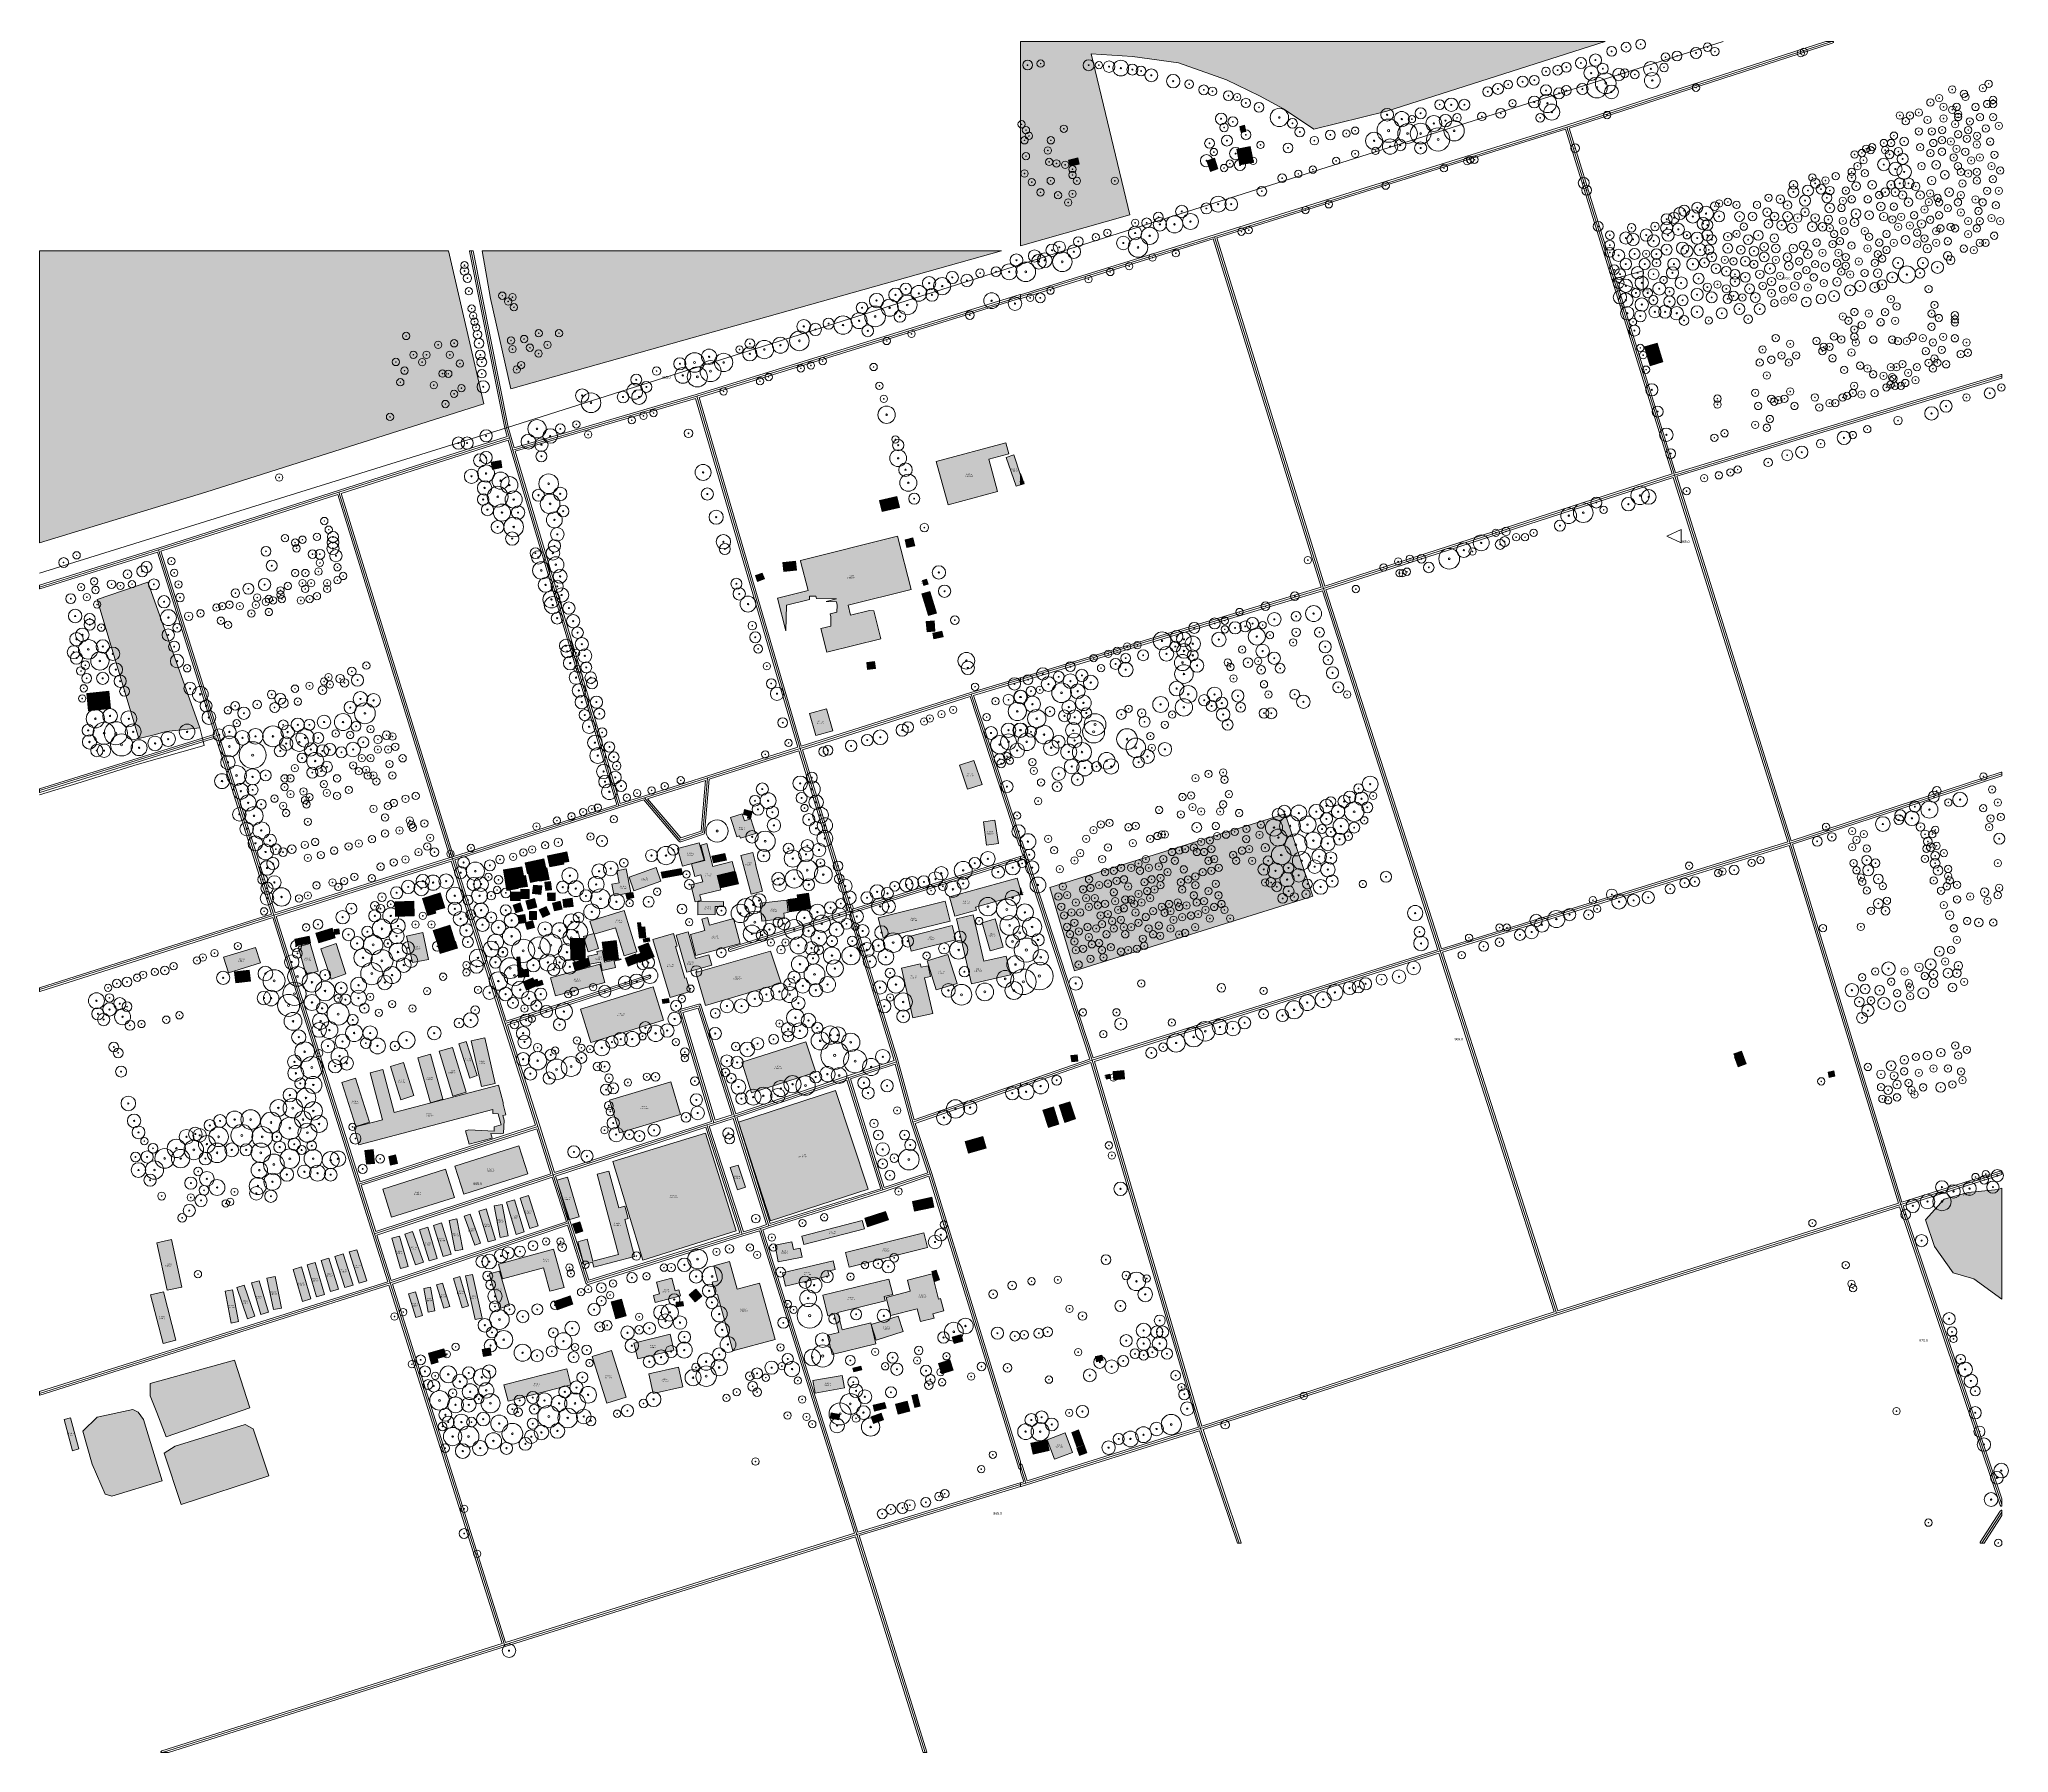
# Model space of a CAD drawing. Header units: metres. Extents: x 0 to 1612, y 0 to 1403.
import ezdxf

# ---------------------------------------------------------------- set-up
doc = ezdxf.new("R2010")
doc.units = ezdxf.units.M
doc.header["$MEASUREMENT"] = 0
for name, color, linetype, lineweight, true_color in [('TPX_BUILDING_AREAS_TEXT', 7, 'CONTINUOUS', 0, 0x000000), ('TPX_BUILDING_HEIGHTS_TEXT', 7, 'CONTINUOUS', 0, 0x000000), ('TPX_BUILDINGS', 7, 'CONTINUOUS', 0, 0x000000), ('TPX_BUILDINGS_HATCH', 7, 'CONTINUOUS', 0, 0xf0f0f0), ('TPX_CONTOUR_LINES_5M', 7, 'CONTINUOUS', 0, 0x969696), ('TPX_CONTOUR_LINES_5M_TEXT', 7, 'CONTINUOUS', 0, 0x000000), ('TPX_RAILWAYS_AXES', 7, 'CONTINUOUS', 0, 0x464646), ('TPX_ROADS_AXES', 7, 'CONTINUOUS', 0, 0x323232), ('TPX_ROADS_CONTOURS', 7, 'CONTINUOUS', 0, 0x646464), ('TPX_VEGETATION_GREEN_SPACES', 7, 'CONTINUOUS', 0, 0x58ba48), ('TPX_VEGETATION_GREEN_SPACES_HATCH', 7, 'CONTINUOUS', 0, 0x58ba48), ('TPX_VEGETATION_TREES_INDIVIDUAL', 7, 'CONTINUOUS', 0, 0x136734), ('TPX_WATERWAYS', 7, 'CONTINUOUS', 0, 0x7aafdf), ('TPX_WATERWAYS_HATCH', 7, 'CONTINUOUS', 0, 0x7aafdf)]:
    doc.layers.add(name, color=color, linetype=linetype, lineweight=lineweight, true_color=true_color)
doc.styles.add('TPX_TEXTE', font='arial.ttf')

# ---------------------------------------------------------------- blocks, each defined once
blk = doc.blocks.new('TREETR008_CR086')
at = {"layer": 'TPX_VEGETATION_TREES_INDIVIDUAL'}
for radius in [8.61, 0.75]:
    blk.add_circle((0, 0, 0), radius, dxfattribs=at)
blk = doc.blocks.new('TREETR007_CR083')
at = {"layer": 'TPX_VEGETATION_TREES_INDIVIDUAL'}
for radius in [8.28, 0.708]:
    blk.add_circle((0, 0, 0), radius, dxfattribs=at)
blk = doc.blocks.new('TREETR005_CR059')
at = {"layer": 'TPX_VEGETATION_TREES_INDIVIDUAL'}
for radius in [5.91, 0.5]:
    blk.add_circle((0, 0, 0), radius, dxfattribs=at)
blk = doc.blocks.new('TREETR006_CR058')
at = {"layer": 'TPX_VEGETATION_TREES_INDIVIDUAL'}
for radius in [5.83, 0.583]:
    blk.add_circle((0, 0, 0), radius, dxfattribs=at)
blk = doc.blocks.new('TREETR005_CR052')
at = {"layer": 'TPX_VEGETATION_TREES_INDIVIDUAL'}
for radius in [5.24, 0.458]:
    blk.add_circle((0, 0, 0), radius, dxfattribs=at)
blk = doc.blocks.new('TREETR004_CR046')
at = {"layer": 'TPX_VEGETATION_TREES_INDIVIDUAL'}
for radius in [4.59, 0.417]:
    blk.add_circle((0, 0, 0), radius, dxfattribs=at)
blk = doc.blocks.new('TREETR007_CR075')
at = {"layer": 'TPX_VEGETATION_TREES_INDIVIDUAL'}
for radius in [7.47, 0.667]:
    blk.add_circle((0, 0, 0), radius, dxfattribs=at)
blk = doc.blocks.new('TREETR003_CR035')
at = {"layer": 'TPX_VEGETATION_TREES_INDIVIDUAL'}
for radius in [3.5, 0.292]:
    blk.add_circle((0, 0, 0), radius, dxfattribs=at)
blk = doc.blocks.new('TREETR005_CR063')
at = {"layer": 'TPX_VEGETATION_TREES_INDIVIDUAL'}
for radius in [6.28, 0.542]:
    blk.add_circle((0, 0, 0), radius, dxfattribs=at)
blk = doc.blocks.new('TREETR007_CR073')
at = {"layer": 'TPX_VEGETATION_TREES_INDIVIDUAL'}
for radius in [7.3, 0.667]:
    blk.add_circle((0, 0, 0), radius, dxfattribs=at)
blk = doc.blocks.new('TREETR005_CR033')
at = {"layer": 'TPX_VEGETATION_TREES_INDIVIDUAL'}
for radius in [3.33, 0.542]:
    blk.add_circle((0, 0, 0), radius, dxfattribs=at)
blk = doc.blocks.new('TREETR005_CR048')
at = {"layer": 'TPX_VEGETATION_TREES_INDIVIDUAL'}
for radius in [4.8, 0.5]:
    blk.add_circle((0, 0, 0), radius, dxfattribs=at)
blk = doc.blocks.new('TREETR005_CR058')
at = {"layer": 'TPX_VEGETATION_TREES_INDIVIDUAL'}
for radius in [5.82, 0.5]:
    blk.add_circle((0, 0, 0), radius, dxfattribs=at)
blk = doc.blocks.new('TREETR009_CR110')
at = {"layer": 'TPX_VEGETATION_TREES_INDIVIDUAL'}
for radius in [11, 0.917]:
    blk.add_circle((0, 0, 0), radius, dxfattribs=at)
blk = doc.blocks.new('TREETR008_CR090')
at = {"layer": 'TPX_VEGETATION_TREES_INDIVIDUAL'}
for radius in [9.03, 0.792]:
    blk.add_circle((0, 0, 0), radius, dxfattribs=at)
blk = doc.blocks.new('TREETR007_CR081')
at = {"layer": 'TPX_VEGETATION_TREES_INDIVIDUAL'}
for radius in [8.14, 0.708]:
    blk.add_circle((0, 0, 0), radius, dxfattribs=at)
blk = doc.blocks.new('TREETR004_CR047')
at = {"layer": 'TPX_VEGETATION_TREES_INDIVIDUAL'}
for radius in [4.72, 0.417]:
    blk.add_circle((0, 0, 0), radius, dxfattribs=at)
blk = doc.blocks.new('TREETR006_CR060')
at = {"layer": 'TPX_VEGETATION_TREES_INDIVIDUAL'}
for radius in [6, 0.625]:
    blk.add_circle((0, 0, 0), radius, dxfattribs=at)
blk = doc.blocks.new('TREETR006_CR074')
at = {"layer": 'TPX_VEGETATION_TREES_INDIVIDUAL'}
for radius in [7.39, 0.625]:
    blk.add_circle((0, 0, 0), radius, dxfattribs=at)
blk = doc.blocks.new('TREETR006_CR061')
at = {"layer": 'TPX_VEGETATION_TREES_INDIVIDUAL'}
for radius in [6.09, 0.583]:
    blk.add_circle((0, 0, 0), radius, dxfattribs=at)
blk = doc.blocks.new('TREETR006_CR063')
at = {"layer": 'TPX_VEGETATION_TREES_INDIVIDUAL'}
for radius in [6.27, 0.625]:
    blk.add_circle((0, 0, 0), radius, dxfattribs=at)
blk = doc.blocks.new('TREETR005_CR061')
at = {"layer": 'TPX_VEGETATION_TREES_INDIVIDUAL'}
for radius in [6.05, 0.542]:
    blk.add_circle((0, 0, 0), radius, dxfattribs=at)
blk = doc.blocks.new('TREETR005_CR050')
at = {"layer": 'TPX_VEGETATION_TREES_INDIVIDUAL'}
for radius in [4.97, 0.5]:
    blk.add_circle((0, 0, 0), radius, dxfattribs=at)
blk = doc.blocks.new('TREETR006_CR065')
at = {"layer": 'TPX_VEGETATION_TREES_INDIVIDUAL'}
for radius in [6.46, 0.583]:
    blk.add_circle((0, 0, 0), radius, dxfattribs=at)
blk = doc.blocks.new('TREETR004_CR043')
at = {"layer": 'TPX_VEGETATION_TREES_INDIVIDUAL'}
for radius in [4.3, 0.375]:
    blk.add_circle((0, 0, 0), radius, dxfattribs=at)
blk = doc.blocks.new('TREETR009_CR091')
at = {"layer": 'TPX_VEGETATION_TREES_INDIVIDUAL'}
for radius in [9.07, 0.917]:
    blk.add_circle((0, 0, 0), radius, dxfattribs=at)
blk = doc.blocks.new('TREETR005_CR051')
at = {"layer": 'TPX_VEGETATION_TREES_INDIVIDUAL'}
for radius in [5.12, 0.5]:
    blk.add_circle((0, 0, 0), radius, dxfattribs=at)
blk = doc.blocks.new('TREETR008_CR082')
at = {"layer": 'TPX_VEGETATION_TREES_INDIVIDUAL'}
for radius in [8.24, 0.792]:
    blk.add_circle((0, 0, 0), radius, dxfattribs=at)
blk = doc.blocks.new('TREETR007_CR082')
at = {"layer": 'TPX_VEGETATION_TREES_INDIVIDUAL'}
for radius in [8.24, 0.708]:
    blk.add_circle((0, 0, 0), radius, dxfattribs=at)
blk = doc.blocks.new('TREETR005_CR057')
at = {"layer": 'TPX_VEGETATION_TREES_INDIVIDUAL'}
for radius in [5.65, 0.542]:
    blk.add_circle((0, 0, 0), radius, dxfattribs=at)
blk = doc.blocks.new('TREETR004_CR050')
at = {"layer": 'TPX_VEGETATION_TREES_INDIVIDUAL'}
for radius in [5, 0.417]:
    blk.add_circle((0, 0, 0), radius, dxfattribs=at)
blk = doc.blocks.new('TREETR008_CR081')
at = {"layer": 'TPX_VEGETATION_TREES_INDIVIDUAL'}
for radius in [8.05, 0.75]:
    blk.add_circle((0, 0, 0), radius, dxfattribs=at)
blk = doc.blocks.new('TREETR008_CR072')
at = {"layer": 'TPX_VEGETATION_TREES_INDIVIDUAL'}
for radius in [7.23, 0.792]:
    blk.add_circle((0, 0, 0), radius, dxfattribs=at)
blk = doc.blocks.new('TREETR007_CR064')
at = {"layer": 'TPX_VEGETATION_TREES_INDIVIDUAL'}
for radius in [6.44, 0.667]:
    blk.add_circle((0, 0, 0), radius, dxfattribs=at)
blk = doc.blocks.new('TREETR006_CR066')
at = {"layer": 'TPX_VEGETATION_TREES_INDIVIDUAL'}
for radius in [6.56, 0.625]:
    blk.add_circle((0, 0, 0), radius, dxfattribs=at)
blk = doc.blocks.new('TREETR007_CR068')
at = {"layer": 'TPX_VEGETATION_TREES_INDIVIDUAL'}
for radius in [6.75, 0.667]:
    blk.add_circle((0, 0, 0), radius, dxfattribs=at)
blk = doc.blocks.new('TREETR008_CR084')
at = {"layer": 'TPX_VEGETATION_TREES_INDIVIDUAL'}
for radius in [8.36, 0.75]:
    blk.add_circle((0, 0, 0), radius, dxfattribs=at)
blk = doc.blocks.new('TREETR008_CR064')
at = {"layer": 'TPX_VEGETATION_TREES_INDIVIDUAL'}
for radius in [6.43, 0.75]:
    blk.add_circle((0, 0, 0), radius, dxfattribs=at)
blk = doc.blocks.new('TREETR007_CR077')
at = {"layer": 'TPX_VEGETATION_TREES_INDIVIDUAL'}
for radius in [7.72, 0.708]:
    blk.add_circle((0, 0, 0), radius, dxfattribs=at)
blk = doc.blocks.new('TREETR004_CR049')
at = {"layer": 'TPX_VEGETATION_TREES_INDIVIDUAL'}
for radius in [4.89, 0.417]:
    blk.add_circle((0, 0, 0), radius, dxfattribs=at)
blk = doc.blocks.new('TREETR005_CR060')
at = {"layer": 'TPX_VEGETATION_TREES_INDIVIDUAL'}
for radius in [6, 0.5]:
    blk.add_circle((0, 0, 0), radius, dxfattribs=at)
blk = doc.blocks.new('TREETR008_CR085')
at = {"layer": 'TPX_VEGETATION_TREES_INDIVIDUAL'}
for radius in [8.45, 0.792]:
    blk.add_circle((0, 0, 0), radius, dxfattribs=at)
blk = doc.blocks.new('TREETR007_CR080')
at = {"layer": 'TPX_VEGETATION_TREES_INDIVIDUAL'}
for radius in [8.03, 0.708]:
    blk.add_circle((0, 0, 0), radius, dxfattribs=at)
blk = doc.blocks.new('TREETR007_CR071')
at = {"layer": 'TPX_VEGETATION_TREES_INDIVIDUAL'}
for radius in [7.11, 0.667]:
    blk.add_circle((0, 0, 0), radius, dxfattribs=at)
blk = doc.blocks.new('TREETR006_CR064')
at = {"layer": 'TPX_VEGETATION_TREES_INDIVIDUAL'}
for radius in [6.36, 0.583]:
    blk.add_circle((0, 0, 0), radius, dxfattribs=at)
blk = doc.blocks.new('TREETR007_CR085')
at = {"layer": 'TPX_VEGETATION_TREES_INDIVIDUAL'}
for radius in [8.5, 0.708]:
    blk.add_circle((0, 0, 0), radius, dxfattribs=at)
blk = doc.blocks.new('TREETR005_CR065')
at = {"layer": 'TPX_VEGETATION_TREES_INDIVIDUAL'}
for radius in [6.5, 0.542]:
    blk.add_circle((0, 0, 0), radius, dxfattribs=at)
blk = doc.blocks.new('TREETR007_CR078')
at = {"layer": 'TPX_VEGETATION_TREES_INDIVIDUAL'}
for radius in [7.8, 0.667]:
    blk.add_circle((0, 0, 0), radius, dxfattribs=at)
blk = doc.blocks.new('TREETR006_CR070')
at = {"layer": 'TPX_VEGETATION_TREES_INDIVIDUAL'}
for radius in [7, 0.583]:
    blk.add_circle((0, 0, 0), radius, dxfattribs=at)
blk = doc.blocks.new('TREETR005_CR064')
at = {"layer": 'TPX_VEGETATION_TREES_INDIVIDUAL'}
for radius in [6.41, 0.542]:
    blk.add_circle((0, 0, 0), radius, dxfattribs=at)
blk = doc.blocks.new('TREETR006_CR072')
at = {"layer": 'TPX_VEGETATION_TREES_INDIVIDUAL'}
for radius in [7.24, 0.625]:
    blk.add_circle((0, 0, 0), radius, dxfattribs=at)
blk = doc.blocks.new('TREETR004_CR040')
at = {"layer": 'TPX_VEGETATION_TREES_INDIVIDUAL'}
for radius in [4, 0.375]:
    blk.add_circle((0, 0, 0), radius, dxfattribs=at)
blk = doc.blocks.new('TREETR004_CR045')
at = {"layer": 'TPX_VEGETATION_TREES_INDIVIDUAL'}
for radius in [4.5, 0.375]:
    blk.add_circle((0, 0, 0), radius, dxfattribs=at)
blk = doc.blocks.new('TREETR006_CR069')
at = {"layer": 'TPX_VEGETATION_TREES_INDIVIDUAL'}
for radius in [6.86, 0.625]:
    blk.add_circle((0, 0, 0), radius, dxfattribs=at)
blk = doc.blocks.new('TREETR003_CR032')
at = {"layer": 'TPX_VEGETATION_TREES_INDIVIDUAL'}
for radius in [3.23, 0.292]:
    blk.add_circle((0, 0, 0), radius, dxfattribs=at)
blk = doc.blocks.new('TREETR006_CR073')
at = {"layer": 'TPX_VEGETATION_TREES_INDIVIDUAL'}
for radius in [7.28, 0.625]:
    blk.add_circle((0, 0, 0), radius, dxfattribs=at)
blk = doc.blocks.new('TREETR006_CR075')
at = {"layer": 'TPX_VEGETATION_TREES_INDIVIDUAL'}
for radius in [7.5, 0.625]:
    blk.add_circle((0, 0, 0), radius, dxfattribs=at)
blk = doc.blocks.new('TREETR006_CR059')
at = {"layer": 'TPX_VEGETATION_TREES_INDIVIDUAL'}
for radius in [5.9, 0.583]:
    blk.add_circle((0, 0, 0), radius, dxfattribs=at)
blk = doc.blocks.new('TREETR005_CR047')
at = {"layer": 'TPX_VEGETATION_TREES_INDIVIDUAL'}
for radius in [4.71, 0.458]:
    blk.add_circle((0, 0, 0), radius, dxfattribs=at)
blk = doc.blocks.new('TREETR003_CR030')
at = {"layer": 'TPX_VEGETATION_TREES_INDIVIDUAL'}
for radius in [3, 0.25]:
    blk.add_circle((0, 0, 0), radius, dxfattribs=at)
blk = doc.blocks.new('TREETR007_CR069')
at = {"layer": 'TPX_VEGETATION_TREES_INDIVIDUAL'}
for radius in [6.92, 0.708]:
    blk.add_circle((0, 0, 0), radius, dxfattribs=at)
blk = doc.blocks.new('TREETR009_CR102')
at = {"layer": 'TPX_VEGETATION_TREES_INDIVIDUAL'}
for radius in [10.2, 0.875]:
    blk.add_circle((0, 0, 0), radius, dxfattribs=at)
blk = doc.blocks.new('TREETR004_CR038')
at = {"layer": 'TPX_VEGETATION_TREES_INDIVIDUAL'}
for radius in [3.75, 0.417]:
    blk.add_circle((0, 0, 0), radius, dxfattribs=at)
blk = doc.blocks.new('TREETR004_CR039')
at = {"layer": 'TPX_VEGETATION_TREES_INDIVIDUAL'}
for radius in [3.87, 0.417]:
    blk.add_circle((0, 0, 0), radius, dxfattribs=at)
blk = doc.blocks.new('TREETR005_CR062')
at = {"layer": 'TPX_VEGETATION_TREES_INDIVIDUAL'}
for radius in [6.24, 0.542]:
    blk.add_circle((0, 0, 0), radius, dxfattribs=at)
blk = doc.blocks.new('TREETR008_CR068')
at = {"layer": 'TPX_VEGETATION_TREES_INDIVIDUAL'}
for radius in [6.75, 0.833]:
    blk.add_circle((0, 0, 0), radius, dxfattribs=at)
blk = doc.blocks.new('TREETR008_CR079')
at = {"layer": 'TPX_VEGETATION_TREES_INDIVIDUAL'}
for radius in [7.92, 0.75]:
    blk.add_circle((0, 0, 0), radius, dxfattribs=at)
blk = doc.blocks.new('TREETR005_CR041')
at = {"layer": 'TPX_VEGETATION_TREES_INDIVIDUAL'}
for radius in [4.14, 0.5]:
    blk.add_circle((0, 0, 0), radius, dxfattribs=at)
blk = doc.blocks.new('TREETR010_CR115')
at = {"layer": 'TPX_VEGETATION_TREES_INDIVIDUAL'}
for radius in [11.5, 0.958]:
    blk.add_circle((0, 0, 0), radius, dxfattribs=at)
blk = doc.blocks.new('TREETR003_CR040')
at = {"layer": 'TPX_VEGETATION_TREES_INDIVIDUAL'}
for radius in [4, 0.333]:
    blk.add_circle((0, 0, 0), radius, dxfattribs=at)
blk = doc.blocks.new('TREETR005_CR049')
at = {"layer": 'TPX_VEGETATION_TREES_INDIVIDUAL'}
for radius in [4.89, 0.5]:
    blk.add_circle((0, 0, 0), radius, dxfattribs=at)
blk = doc.blocks.new('TREETR006_CR067')
at = {"layer": 'TPX_VEGETATION_TREES_INDIVIDUAL'}
for radius in [6.72, 0.625]:
    blk.add_circle((0, 0, 0), radius, dxfattribs=at)
blk = doc.blocks.new('TREETR008_CR095')
at = {"layer": 'TPX_VEGETATION_TREES_INDIVIDUAL'}
for radius in [9.5, 0.833]:
    blk.add_circle((0, 0, 0), radius, dxfattribs=at)
blk = doc.blocks.new('TREETR005_CR054')
at = {"layer": 'TPX_VEGETATION_TREES_INDIVIDUAL'}
for radius in [5.44, 0.458]:
    blk.add_circle((0, 0, 0), radius, dxfattribs=at)
blk = doc.blocks.new('TREETR006_CR071')
at = {"layer": 'TPX_VEGETATION_TREES_INDIVIDUAL'}
for radius in [7.08, 0.625]:
    blk.add_circle((0, 0, 0), radius, dxfattribs=at)
blk = doc.blocks.new('TREETR003_CR038')
at = {"layer": 'TPX_VEGETATION_TREES_INDIVIDUAL'}
for radius in [3.79, 0.333]:
    blk.add_circle((0, 0, 0), radius, dxfattribs=at)
blk = doc.blocks.new('TREETR004_CR044')
at = {"layer": 'TPX_VEGETATION_TREES_INDIVIDUAL'}
for radius in [4.37, 0.375]:
    blk.add_circle((0, 0, 0), radius, dxfattribs=at)
blk = doc.blocks.new('TREETR003_CR039')
at = {"layer": 'TPX_VEGETATION_TREES_INDIVIDUAL'}
for radius in [3.89, 0.333]:
    blk.add_circle((0, 0, 0), radius, dxfattribs=at)
blk = doc.blocks.new('TREETR005_CR043')
at = {"layer": 'TPX_VEGETATION_TREES_INDIVIDUAL'}
for radius in [4.32, 0.5]:
    blk.add_circle((0, 0, 0), radius, dxfattribs=at)
blk = doc.blocks.new('TREETR005_CR055')
at = {"layer": 'TPX_VEGETATION_TREES_INDIVIDUAL'}
for radius in [5.51, 0.5]:
    blk.add_circle((0, 0, 0), radius, dxfattribs=at)
blk = doc.blocks.new('TREETR007_CR042')
at = {"layer": 'TPX_VEGETATION_TREES_INDIVIDUAL'}
for radius in [4.18, 0.667]:
    blk.add_circle((0, 0, 0), radius, dxfattribs=at)
blk = doc.blocks.new('TREETR005_CR046')
at = {"layer": 'TPX_VEGETATION_TREES_INDIVIDUAL'}
for radius in [4.64, 0.542]:
    blk.add_circle((0, 0, 0), radius, dxfattribs=at)
blk = doc.blocks.new('TREETR008_CR056')
at = {"layer": 'TPX_VEGETATION_TREES_INDIVIDUAL'}
for radius in [5.63, 0.792]:
    blk.add_circle((0, 0, 0), radius, dxfattribs=at)
blk = doc.blocks.new('TREETR008_CR087')
at = {"layer": 'TPX_VEGETATION_TREES_INDIVIDUAL'}
for radius in [8.72, 0.792]:
    blk.add_circle((0, 0, 0), radius, dxfattribs=at)
blk = doc.blocks.new('TREETR004_CR042')
at = {"layer": 'TPX_VEGETATION_TREES_INDIVIDUAL'}
for radius in [4.24, 0.375]:
    blk.add_circle((0, 0, 0), radius, dxfattribs=at)
blk = doc.blocks.new('TREETR003_CR033')
at = {"layer": 'TPX_VEGETATION_TREES_INDIVIDUAL'}
for radius in [3.31, 0.333]:
    blk.add_circle((0, 0, 0), radius, dxfattribs=at)
blk = doc.blocks.new('TREETR007_CR056')
at = {"layer": 'TPX_VEGETATION_TREES_INDIVIDUAL'}
for radius in [5.55, 0.708]:
    blk.add_circle((0, 0, 0), radius, dxfattribs=at)
blk = doc.blocks.new('TREETR003_CR031')
at = {"layer": 'TPX_VEGETATION_TREES_INDIVIDUAL'}
for radius in [3.13, 0.292]:
    blk.add_circle((0, 0, 0), radius, dxfattribs=at)
blk = doc.blocks.new('TREETR010_CR113')
at = {"layer": 'TPX_VEGETATION_TREES_INDIVIDUAL'}
for radius in [11.3, 1]:
    blk.add_circle((0, 0, 0), radius, dxfattribs=at)
blk = doc.blocks.new('TREETR009_CR099')
at = {"layer": 'TPX_VEGETATION_TREES_INDIVIDUAL'}
for radius in [9.87, 0.917]:
    blk.add_circle((0, 0, 0), radius, dxfattribs=at)
blk = doc.blocks.new('TREETR007_CR076')
at = {"layer": 'TPX_VEGETATION_TREES_INDIVIDUAL'}
for radius in [7.62, 0.667]:
    blk.add_circle((0, 0, 0), radius, dxfattribs=at)
blk = doc.blocks.new('TREETR004_CR031')
at = {"layer": 'TPX_VEGETATION_TREES_INDIVIDUAL'}
for radius in [3.09, 0.417]:
    blk.add_circle((0, 0, 0), radius, dxfattribs=at)
blk = doc.blocks.new('TREETR007_CR079')
at = {"layer": 'TPX_VEGETATION_TREES_INDIVIDUAL'}
for radius in [7.9, 0.667]:
    blk.add_circle((0, 0, 0), radius, dxfattribs=at)
blk = doc.blocks.new('TREETR007_CR063')
at = {"layer": 'TPX_VEGETATION_TREES_INDIVIDUAL'}
for radius in [6.3, 0.708]:
    blk.add_circle((0, 0, 0), radius, dxfattribs=at)
blk = doc.blocks.new('TREETR005_CR044')
at = {"layer": 'TPX_VEGETATION_TREES_INDIVIDUAL'}
for radius in [4.36, 0.458]:
    blk.add_circle((0, 0, 0), radius, dxfattribs=at)
blk = doc.blocks.new('TREETR003_CR034')
at = {"layer": 'TPX_VEGETATION_TREES_INDIVIDUAL'}
for radius in [3.43, 0.333]:
    blk.add_circle((0, 0, 0), radius, dxfattribs=at)
blk = doc.blocks.new('TREETR007_CR066')
at = {"layer": 'TPX_VEGETATION_TREES_INDIVIDUAL'}
for radius in [6.63, 0.667]:
    blk.add_circle((0, 0, 0), radius, dxfattribs=at)
blk = doc.blocks.new('TREETR004_CR036')
at = {"layer": 'TPX_VEGETATION_TREES_INDIVIDUAL'}
for radius in [3.61, 0.417]:
    blk.add_circle((0, 0, 0), radius, dxfattribs=at)
blk = doc.blocks.new('TREETR006_CR045')
at = {"layer": 'TPX_VEGETATION_TREES_INDIVIDUAL'}
for radius in [4.45, 0.625]:
    blk.add_circle((0, 0, 0), radius, dxfattribs=at)
blk = doc.blocks.new('TREETR006_CR051')
at = {"layer": 'TPX_VEGETATION_TREES_INDIVIDUAL'}
for radius in [5.09, 0.583]:
    blk.add_circle((0, 0, 0), radius, dxfattribs=at)
blk = doc.blocks.new('TREETR009_CR105')
at = {"layer": 'TPX_VEGETATION_TREES_INDIVIDUAL'}
for radius in [10.5, 0.917]:
    blk.add_circle((0, 0, 0), radius, dxfattribs=at)
blk = doc.blocks.new('TREETR005_CR053')
at = {"layer": 'TPX_VEGETATION_TREES_INDIVIDUAL'}
for radius in [5.29, 0.458]:
    blk.add_circle((0, 0, 0), radius, dxfattribs=at)
blk = doc.blocks.new('TREETR004_CR037')
at = {"layer": 'TPX_VEGETATION_TREES_INDIVIDUAL'}
for radius in [3.71, 0.375]:
    blk.add_circle((0, 0, 0), radius, dxfattribs=at)
blk = doc.blocks.new('TREETR008_CR089')
at = {"layer": 'TPX_VEGETATION_TREES_INDIVIDUAL'}
for radius in [8.93, 0.833]:
    blk.add_circle((0, 0, 0), radius, dxfattribs=at)
blk = doc.blocks.new('TREETR006_CR052')
at = {"layer": 'TPX_VEGETATION_TREES_INDIVIDUAL'}
for radius in [5.19, 0.583]:
    blk.add_circle((0, 0, 0), radius, dxfattribs=at)

msp = doc.modelspace()

# ---------------------------------------------------------------- hatches: boundary and pattern name
at = {"layer": 'TPX_BUILDINGS_HATCH'}
for points in [[(986.4, 1332.4), (982.4, 1331.5), (983.6, 1326.5), (987.5, 1327.4), (986.4, 1332.4)], [(849.8, 1305.7), (842.3, 1303.8), (843.6, 1298.8), (851.1, 1300.7), (849.8, 1305.7)], [(991.1, 1314.9), (980, 1312.8), (982.5, 1299.9), (993.6, 1302), (991.1, 1314.9)], [(961.7, 1305.5), (955.5, 1303.4), (958.5, 1294.6), (964.6, 1296.7), (961.7, 1305.5)], [(1324.1, 1154.1), (1313.7, 1150.9), (1318.4, 1135.4), (1328.8, 1138.6), (1324.1, 1154.1)], [(790.9, 1072.4), (734, 1057), (743.7, 1021.6), (784.3, 1032.6), (777.1, 1058.9), (793.4, 1063.3), (790.9, 1072.4)], [(377.6, 1057.9), (369.8, 1056.5), (370.8, 1050.7), (378.6, 1052.1), (377.6, 1057.9)], [(797.5, 1062.5), (791.4, 1060.5), (799.4, 1036.8), (803.1, 1038), (803.1, 1045.8), (797.5, 1062.5)], [(803.1, 1047.3), (803.1, 1037.9), (805.9, 1038.8), (803.1, 1047.3)], [(701.8, 1028.4), (687.7, 1025.1), (689.8, 1016.1), (703.9, 1019.4), (701.8, 1028.4)], [(629.1, 951.5), (604.2, 945.3), (610.9, 918.4), (611.5, 939.4), (630.2, 944.1), (630.2, 947), (635.6, 946.8), (636.1, 945), (652.4, 944.6), (643.9, 942.4), (652.3, 942.2), (653, 939.5), (652.8, 933.7), (647.3, 932.4), (647.9, 930), (647.7, 922.4), (639.6, 920.4), (644.6, 900.9), (688.8, 912), (683, 934.9), (679.4, 935.1), (664, 931.2), (661.9, 939.6), (713.4, 952.4), (702.4, 995.9), (623, 976), (623, 975.5), (629.1, 951.5)], [(714.9, 994.6), (708.5, 993.1), (710, 986.7), (716.4, 988.1), (714.9, 994.6)], [(618.8, 975.4), (608.6, 974.4), (609.4, 967), (619.6, 968.1), (618.8, 975.4)], [(591.7, 965.7), (586, 963.7), (587.7, 959), (593.4, 961), (591.7, 965.7)], [(726.2, 960.7), (722.7, 959.6), (724, 955.6), (727.5, 956.7), (726.2, 960.7)], [(728.7, 950.8), (722.2, 948.8), (727.8, 931), (734.3, 933), (728.7, 950.8)], [(732.3, 926.6), (725.8, 926.1), (726.5, 917.6), (733, 918.1), (732.3, 926.6)], [(738.7, 918.1), (731.3, 916.6), (732.2, 912), (739.6, 913.6), (738.7, 918.1)], [(683.5, 893.4), (677.1, 892.6), (677.9, 886.8), (684.3, 887.6), (683.5, 893.4)], [(56.8, 869.2), (38.7, 867.2), (40.2, 853), (58.3, 854.9), (56.8, 869.2)], [(644.1, 854.7), (630.3, 850.8), (635.5, 832.8), (649.3, 836.7), (644.1, 854.7)], [(764.9, 812.4), (753.1, 808.5), (759.7, 788.8), (771.5, 792.8), (764.9, 812.4)], [(575.1, 768.7), (565.7, 765.7), (570.7, 749.9), (573, 750.6), (573.7, 748.6), (586.1, 752.6), (582.3, 764.5), (577, 762.8), (575.1, 768.7)], [(577.2, 772.1), (576.2, 768), (579.9, 767.1), (579.5, 765.2), (581.9, 764.6), (583.4, 770.6), (577.2, 772.1)], [(782.1, 763.4), (772.6, 762.1), (775.3, 742.9), (784.9, 744.3), (782.1, 763.4)], [(540.1, 745), (522.4, 740.2), (526.4, 725.9), (544, 730.7), (540.1, 745)], [(542.9, 712.9), (533.2, 710.5), (536.7, 696.6), (541.6, 697.8), (540.5, 702.2), (557.8, 706.5), (554.8, 718.2), (569.1, 721.8), (567.1, 729.6), (551.2, 725.6), (546.4, 744.3), (541.5, 743), (544.7, 730.5), (533.7, 727.8), (536.4, 717.4), (541.4, 718.6), (542.9, 712.9)], [(394.9, 725.3), (379.8, 722.8), (382.7, 705.8), (392, 707.4), (391.9, 708), (399.4, 709.2), (397.9, 718.2), (396.2, 717.9), (394.9, 725.3)], [(412.9, 731.7), (397.5, 728.5), (399.4, 719.7), (400.3, 719.9), (401.9, 712.5), (409.6, 714.2), (409.7, 713.4), (417.3, 715), (415.3, 724.3), (414.6, 724.1), (412.9, 731.7)], [(431.7, 737.4), (415.9, 734.3), (417.7, 725.2), (429.2, 727.5), (428.9, 728.9), (433.2, 729.7), (431.7, 737.4)], [(561.1, 736.2), (550.5, 734.1), (551.7, 728.5), (562.3, 730.6), (561.1, 736.2)], [(583.9, 737), (574.2, 734.4), (582.6, 702.8), (591.8, 705.2), (586, 727.2), (586.5, 727.3), (583.9, 737)], [(404.4, 710.3), (403.6, 703.3), (410.4, 702.6), (411.2, 709.6), (404.4, 710.3)], [(418.3, 713.2), (413.6, 712.6), (414.4, 705.9), (419.1, 706.5), (418.3, 713.2)], [(474.6, 712.1), (468.6, 711), (470.4, 701.6), (484, 704.2), (480.3, 723.6), (472.7, 722.1), (474.6, 712.1)], [(504.7, 724.6), (482.6, 716.7), (486.6, 705.7), (508.7, 713.6), (504.7, 724.6)], [(525.4, 724), (508.9, 721), (509.9, 715.9), (526.4, 719), (525.4, 724)], [(569.8, 721.2), (555.4, 717.8), (557.7, 708.1), (572.1, 711.4), (569.8, 721.2)], [(800.4, 716), (744.8, 700.6), (749.2, 684.8), (766.9, 689.7), (766.2, 692.3), (803.1, 702.5), (803.1, 706.3), (800.4, 716)], [(306.4, 697.2), (291.2, 696.7), (291.6, 684.6), (306.8, 685.1), (306.4, 697.2)], [(328.1, 703.9), (313.6, 699.4), (317.9, 685.4), (324.6, 687.4), (323.9, 689.4), (331.8, 691.8), (328.1, 703.9)], [(385.7, 704.7), (385.5, 697.6), (393.6, 697.5), (393.6, 699.3), (400.8, 699.2), (400.9, 706.8), (394, 707), (394, 704.6), (385.7, 704.7)], [(393.5, 695.7), (387.8, 693.9), (389.9, 687.5), (395.6, 689.3), (393.5, 695.7)], [(405.1, 699.3), (398.1, 697.4), (400.1, 690.3), (407.1, 692.2), (405.1, 699.3)], [(422.1, 703.9), (416, 703.8), (416.1, 697.6), (422.2, 697.7), (422.1, 703.9)], [(426.2, 697.1), (420, 695.5), (421.6, 689.1), (427.8, 690.6), (426.2, 697.1)], [(436.1, 699.5), (428.5, 698.5), (429.3, 691.9), (436.9, 692.9), (436.1, 699.5)], [(485.6, 704.3), (480, 702.9), (481, 698.7), (486.6, 700.1), (485.6, 704.3)], [(559.9, 696.8), (538.9, 696.7), (539, 686), (553, 686.1), (553, 692.8), (559.9, 692.9), (559.9, 696.8)], [(611.7, 698), (589.8, 695.5), (591.4, 680.9), (609.9, 683), (609.4, 687.4), (612.9, 687.8), (611.7, 698)], [(620.6, 699.5), (612.6, 698.4), (614, 688.4), (631.3, 690.8), (629.5, 703.6), (620.2, 702.3), (620.6, 699.5)], [(741.4, 697.1), (686.5, 683.6), (690.6, 667.3), (745.5, 680.7), (741.4, 697.1)], [(803.1, 708.1), (803.1, 702.3), (804.6, 702.7), (803.1, 708.1)], [(335.8, 677.5), (322.2, 673.1), (326.8, 659.1), (340.4, 663.5), (335.8, 677.5)], [(397.4, 686.3), (391.6, 685.4), (392.6, 678.8), (398.4, 679.7), (397.4, 686.3)], [(403.7, 681.2), (397.7, 679.4), (399.3, 674), (405.3, 675.7), (403.7, 681.2)], [(401.1, 688.8), (401.1, 682), (406.8, 682), (406.8, 688.8), (401.1, 688.8)], [(414.7, 692.8), (409, 690), (412, 683.8), (417.7, 686.6), (414.7, 692.8)], [(453.8, 670.7), (445.3, 668.1), (449.2, 655.7), (457.6, 658.3), (454, 670), (471.6, 675.4), (478.7, 652.4), (489, 655.6), (478.6, 689.4), (450.6, 680.9), (453.8, 670.7)], [(492, 679.7), (489.6, 679.4), (491.2, 666.8), (496.4, 667.5), (495.4, 676.2), (492.5, 675.9), (492, 679.7)], [(544.7, 673), (532.8, 669.8), (537.4, 652.7), (573.6, 662.5), (568.1, 682.9), (548.5, 677.6), (546.9, 683.7), (542.2, 682.4), (544.7, 673)], [(747.2, 677.1), (710.7, 668), (713.6, 656.3), (750.2, 665.4), (747.2, 677.1)], [(764.3, 686), (750.5, 682.8), (762.8, 629.4), (794.8, 636.7), (791.2, 652.2), (773.1, 648), (764.3, 686)], [(782.3, 682.6), (771.6, 679.5), (778.2, 656.5), (788.9, 659.6), (782.3, 682.6)], [(220.8, 668.5), (209.1, 666), (210.3, 660.6), (221.9, 663.1), (220.8, 668.5)], [(221.5, 662.6), (211.7, 659.8), (218.4, 636.8), (228.2, 639.7), (221.5, 662.6)], [(239.6, 675.1), (226.3, 671), (228.8, 662.9), (242.1, 667), (239.6, 675.1)], [(245, 674.4), (241.2, 673.9), (241.8, 669.8), (245.6, 670.3), (245, 674.4)], [(313.8, 671.4), (300.6, 668.6), (305.3, 646.8), (318.4, 649.5), (313.8, 671.4)], [(340.6, 664.1), (326.4, 659.9), (328, 654.4), (342.2, 658.7), (340.6, 664.1)], [(446.3, 666.8), (434.7, 666.5), (435.1, 648.9), (446.7, 649.2), (446.3, 666.8)], [(472.1, 665), (460.7, 663.5), (462.7, 648.4), (474.1, 649.9), (472.1, 665)], [(492.3, 654.6), (489, 653.3), (491.5, 647), (503.1, 651.6), (498.4, 663.1), (490.2, 659.8), (492.3, 654.6)], [(499, 667), (494.2, 666.2), (494.7, 663.5), (499.5, 664.3), (499, 667)], [(519, 670.7), (502.2, 665.7), (516.4, 618.3), (532.7, 623.1), (529.3, 634.4), (528.4, 634.1), (520.6, 659.9), (522.1, 660.4), (519, 670.7)], [(531, 672), (521.2, 669.2), (529.8, 639), (550.5, 644.7), (548, 653.3), (537.1, 650.3), (531, 672)], [(177, 659.3), (150.8, 651.2), (154.7, 638.6), (180.9, 646.7), (177, 659.3)], [(393.2, 651.6), (390.7, 651.4), (392.2, 634.7), (400.7, 635.4), (400.1, 641.6), (394.2, 641), (393.2, 651.6)], [(458.6, 645.6), (418.2, 634.5), (422.3, 619.5), (462.8, 630.5), (458.6, 645.6)], [(449, 650.5), (436.5, 646.7), (438.5, 640.4), (450.9, 644.2), (449, 650.5)], [(456.8, 653.7), (449, 652.1), (450.4, 645.6), (459.2, 647.3), (460.6, 640.5), (471.5, 642.7), (470.4, 648.1), (476.1, 649.3), (476, 649.8), (462.6, 647.1), (460.6, 656.8), (456.3, 655.9), (456.8, 653.7)], [(488.2, 653.9), (479.4, 650.5), (482, 644), (490.8, 647.4), (488.2, 653.9)], [(598.3, 656.3), (537.3, 638.8), (545.3, 611.8), (607.1, 630), (598.3, 656.3)], [(721, 645.9), (705.7, 642.4), (715, 601.6), (731.2, 605.2), (724.5, 634.5), (729.4, 635.6), (727.4, 644.3), (721.6, 643), (721, 645.9)], [(743.6, 653.5), (726.5, 648.2), (734, 624.5), (751.1, 629.8), (743.6, 653.5)], [(171.8, 640.6), (159.7, 639.2), (160.7, 630.3), (172.8, 631.7), (171.8, 640.6)], [(404, 634.5), (395.9, 631.1), (398.8, 624.4), (406.9, 627.7), (404, 634.5)], [(407.3, 633.3), (405.4, 632.7), (407.2, 627.2), (409, 627.8), (407.3, 633.3)], [(411.2, 632.4), (407.9, 631.3), (409, 627.8), (412.3, 628.8), (411.2, 632.4)], [(502.3, 627.1), (442.8, 608.7), (451.4, 581.4), (510.9, 599.8), (502.3, 627.1)], [(515, 617.5), (509.8, 616.7), (510.3, 613.3), (515.5, 614.1), (515, 617.5)], [(349.4, 582.2), (343.4, 580.3), (352.4, 552.3), (358.4, 554.3), (349.4, 582.2)], [(364.7, 585.3), (353.5, 582.8), (361.9, 545.3), (373.1, 547.8), (364.7, 585.3)], [(627.4, 582.1), (574.8, 565.2), (582.9, 540.3), (635.4, 557.2), (627.4, 582.1)], [(298.1, 565), (287.3, 561.7), (295.7, 534.5), (306.6, 537.9), (298.1, 565)], [(320.1, 571.8), (309.8, 569), (320, 532.1), (330.2, 534.9), (320.1, 571.8)], [(338.2, 577.4), (327.3, 574.2), (338.3, 537.5), (349.2, 540.7), (338.2, 577.4)], [(849.3, 571.4), (844.3, 570.8), (844.9, 565.5), (849.9, 566.1), (849.3, 571.4)], [(1393.2, 574.4), (1386.9, 572.2), (1387.8, 569.7), (1387.5, 569.6), (1390.4, 561.6), (1397, 563.9), (1393.2, 574.4)], [(258.6, 552.2), (247.6, 548.7), (259.1, 512.7), (270.1, 516.1), (258.6, 552.2)], [(280.8, 518.1), (257.7, 512), (261.5, 497.6), (371.2, 526.5), (371, 523.2), (375.6, 523), (378, 514), (372.3, 512.5), (372.1, 508.8), (351.6, 509.8), (348.8, 509), (351.7, 498.1), (370.5, 503.1), (369.5, 507), (377.7, 506.6), (379.8, 507.1), (380.3, 517.7), (379.2, 521.6), (381.8, 522.3), (379.5, 530.9), (379.5, 532.3), (375.7, 546.5), (290.5, 524.1), (281.2, 559.3), (270.6, 556.5), (280.8, 518.1)], [(516.7, 549.1), (466.7, 534.1), (474.9, 507.4), (524.8, 522.4), (516.7, 549.1)], [(876.2, 555.5), (872.7, 554.7), (873.5, 551.3), (877, 552.1), (876.2, 555.5)], [(887.5, 558.5), (878.9, 557.8), (879.4, 550.9), (888, 551.6), (887.5, 558.5)], [(1468.6, 558.2), (1464, 557.2), (1465, 552.8), (1469.6, 553.9), (1468.6, 558.2)], [(651.7, 542.1), (572.2, 516.3), (598.5, 435.4), (678.4, 461.3), (651.7, 542.1)], [(843.3, 532.8), (834.7, 530), (839.3, 516), (847.9, 518.8), (843.3, 532.8)], [(830, 528.7), (821.3, 526), (825.9, 511.7), (834.5, 514.5), (830, 528.7)], [(545.1, 507.3), (469.3, 483.9), (494, 403.2), (570.4, 427.1), (545.1, 507.3)], [(772.2, 504.4), (757.8, 500.4), (760.5, 490.9), (774.9, 494.9), (772.2, 504.4)], [(273.1, 493.7), (266.4, 493), (267.6, 481.7), (274.4, 482.4), (273.1, 493.7)], [(291.6, 489.4), (285.9, 488.2), (287.4, 481.1), (293.1, 482.3), (291.6, 489.4)], [(392.5, 496.7), (340, 480.1), (347.3, 457.2), (399.8, 473.8), (392.5, 496.7)], [(332.4, 477.6), (281, 461.3), (288.3, 438.3), (339.7, 454.6), (332.4, 477.6)], [(432.2, 471.2), (423.5, 468.6), (433, 436.2), (441.8, 438.8), (432.2, 471.2)], [(448.3, 420.3), (440.8, 418.3), (445.7, 399.7), (452.6, 401.5), (453.7, 397.4), (487.2, 406.3), (479.1, 436.6), (481.9, 437.3), (479.2, 447.3), (474.2, 446), (466.1, 476), (456.4, 473.5), (473.9, 407.8), (453.1, 402.3), (448.3, 420.3)], [(571.9, 481.1), (565.5, 479.1), (571.4, 460.8), (577.8, 462.9), (571.9, 481.1)], [(388.8, 452.6), (382.3, 450.6), (390.3, 424.3), (396.8, 426.3), (388.8, 452.6)], [(400.4, 456.2), (393.6, 454.1), (401.5, 429.2), (408.3, 431.3), (400.4, 456.2)], [(730.4, 454.7), (714.5, 451.2), (716.3, 443.2), (732.2, 446.7), (730.4, 454.7)], [(341.8, 437.1), (335.5, 435.8), (340.4, 410.8), (346.7, 412), (341.8, 437.1)], [(352.5, 441), (347.7, 439.3), (356.3, 415.4), (361, 417.1), (352.5, 441)], [(365.8, 445.2), (359.7, 443.4), (367.2, 418.1), (373.4, 419.9), (365.8, 445.2)], [(378.7, 448.9), (372.1, 447.6), (377.2, 421.7), (383.8, 423), (378.7, 448.9)], [(673.5, 435.7), (623.9, 422.8), (625.6, 416.1), (675.3, 428.9), (673.5, 435.7)], [(692.6, 443.1), (675.6, 437.6), (677.9, 430.5), (695, 436.1), (692.6, 443.1)], [(108.2, 420), (96.2, 417.4), (104.6, 378.7), (116.5, 381.2), (108.2, 420)], [(294.7, 422.9), (288.4, 421.1), (295.6, 396.3), (301.9, 398.1), (294.7, 422.9)], [(305.4, 426.6), (299, 424.4), (307.9, 399.4), (314.3, 401.6), (305.4, 426.6)], [(317.8, 430.1), (311.1, 428.1), (318.9, 402.6), (325.6, 404.7), (317.8, 430.1)], [(329, 433.7), (322.5, 431.7), (330.4, 406.1), (336.9, 408.1), (329, 433.7)], [(442.3, 434.7), (436.4, 432.8), (439, 425.1), (444.9, 427), (442.3, 434.7)], [(723.9, 425.5), (659.7, 409.6), (662.7, 397.6), (726.9, 413.5), (723.9, 425.5)], [(237, 404.8), (230.6, 402.8), (238.3, 377.5), (244.7, 379.4), (237, 404.8)], [(248.5, 408.4), (241.9, 406.3), (250.1, 380.7), (256.8, 382.8), (248.5, 408.4)], [(259.9, 411.8), (253.5, 409.9), (261.6, 384.3), (268, 386.2), (259.9, 411.8)], [(420.9, 412.1), (375.8, 399.9), (379.1, 387.8), (412.6, 396.8), (417.8, 377.8), (429.4, 380.9), (420.9, 412.1)], [(615.9, 418.2), (602.1, 415.5), (604.7, 401.9), (624.2, 405.6), (622.8, 413), (617.1, 412), (615.9, 418.2)], [(193, 389.9), (186.2, 388.5), (191.5, 362.7), (198.2, 364), (193, 389.9)], [(214.4, 397.7), (207.7, 395.7), (215.4, 369.5), (222.1, 371.5), (214.4, 397.7)], [(225.8, 401.3), (219.2, 399.4), (226.7, 373.3), (233.3, 375.1), (225.8, 401.3)], [(344, 389.8), (338.9, 388.2), (346.1, 364.1), (351.2, 365.7), (344, 389.8)], [(354.4, 391.6), (348.7, 390.4), (356.7, 354.6), (362.3, 355.8), (354.4, 391.6)], [(376.5, 394.3), (368.2, 391.9), (376.5, 363.6), (384.9, 366), (376.5, 394.3)], [(507.6, 375.7), (502.5, 374.3), (504.1, 368.5), (524.6, 374.1), (523.3, 378.9), (520.4, 378.1), (517.5, 388.6), (505, 385.1), (507.6, 375.7)], [(555.4, 386.4), (550.7, 385.1), (553.5, 374.8), (554.9, 375.2), (567.5, 328.9), (602.2, 338.2), (589.5, 384.5), (571, 379.5), (564.8, 402.2), (552, 398.7), (555.4, 386.4)], [(649.6, 402.7), (608.2, 392.8), (610.8, 382), (646.3, 390.5), (645.4, 394.1), (651.3, 395.5), (649.6, 402.7)], [(695.3, 387.7), (641.1, 374.5), (645.3, 357.5), (650.6, 358.8), (654.3, 344), (645, 341.8), (648.9, 326.1), (684.6, 334.8), (680.4, 351.8), (657, 346.2), (653.5, 360.4), (692.2, 369.8), (691.3, 373.4), (698.4, 375.2), (695.3, 387.7)], [(712.8, 377.7), (693, 372.7), (696.8, 357.9), (718.4, 363.4), (721.1, 352.9), (732.3, 355.7), (731.3, 359.4), (740.2, 361.7), (737.6, 371.8), (735.9, 371.4), (730.6, 392), (710.5, 386.9), (712.8, 377.7)], [(734, 395), (730.4, 393.8), (733, 385.8), (736.6, 387), (734, 395)], [(101.6, 377.4), (91, 374.7), (101.2, 335), (111.8, 337.8), (101.6, 377.4)], [(158, 378.9), (152, 377.7), (157, 351.7), (163, 352.9), (158, 378.9)], [(167.5, 382.8), (161.5, 380.7), (170.2, 355.3), (176.2, 357.3), (167.5, 382.8)], [(179.8, 386.4), (173.5, 384.6), (181.2, 358.7), (187.5, 360.6), (179.8, 386.4)], [(307.7, 377.3), (302.1, 375.6), (308.1, 356.3), (313.7, 358), (307.7, 377.3)], [(320, 381), (314.6, 380), (318.2, 360.6), (323.7, 361.7), (320, 381)], [(329.9, 384.5), (325, 383), (331.1, 363.8), (336, 365.3), (329.9, 384.5)], [(434.3, 374), (421.3, 369.5), (423.7, 362.6), (436.7, 367.2), (434.3, 374)], [(476.4, 371.3), (468.1, 369), (471.9, 355.3), (480.2, 357.6), (476.4, 371.3)], [(537.4, 379.6), (531.7, 374.8), (536.7, 369), (542.3, 373.8), (537.4, 379.6)], [(526.6, 369.5), (521.1, 368.8), (521.5, 365), (527.1, 365.7), (526.6, 369.5)], [(703, 357.4), (680.9, 350.4), (684.9, 337.8), (707, 344.7), (703, 357.4)], [(516.3, 342.5), (486.6, 335.3), (489.7, 322.4), (519.4, 329.6), (516.3, 342.5)], [(754.4, 342.3), (747.1, 340.3), (748.6, 335.1), (755.8, 337), (754.4, 342.3)], [(331.1, 330.7), (318.4, 327.1), (321, 318.1), (326.4, 319.6), (325.5, 322.6), (332.8, 324.7), (331.1, 330.7)], [(368.9, 331.3), (362.4, 330.1), (363.4, 324.4), (369.9, 325.5), (368.9, 331.3)], [(468.3, 329.2), (452.3, 324.2), (464.3, 286.2), (480.3, 291.1), (468.3, 329.2)], [(869.7, 325.5), (864.4, 324.2), (865.3, 320.1), (870.6, 321.3), (869.7, 325.5)], [(431.6, 314.2), (380.2, 301.1), (383.6, 287.9), (435.1, 301.1), (431.6, 314.2)], [(523.1, 315.6), (498.7, 310.2), (502.3, 294.1), (526.7, 299.5), (523.1, 315.6)], [(657, 308.9), (633.1, 304.6), (634.9, 294.4), (658.9, 298.7), (657, 308.9)], [(672.3, 316.4), (665.8, 314.9), (666.5, 311.8), (673.1, 313.3), (672.3, 316.4)], [(745.1, 321.7), (735.8, 318.7), (738.5, 310.2), (747.9, 313.2), (745.1, 321.7)], [(718.3, 293.4), (714.1, 292.4), (716.6, 282.6), (720.8, 283.6), (718.3, 293.4)], [(25.5, 274.2), (20.2, 272.8), (27, 247.2), (32.3, 248.6), (25.5, 274.2)], [(648, 278.1), (647.3, 273.8), (654.4, 272.6), (655.1, 276.9), (648, 278.1)], [(688.9, 277.9), (680.8, 275), (682.8, 269.5), (690.9, 272.4), (688.9, 277.9)], [(691.8, 286.8), (682.3, 284.4), (683.5, 279.5), (693.1, 281.9), (691.8, 286.8)], [(710.2, 287.8), (700.7, 285.3), (703, 277), (712.4, 279.6), (710.2, 287.8)], [(839.6, 261.8), (824.7, 256.2), (830.7, 240.3), (845.6, 245.8), (839.6, 261.8)], [(850.6, 264.2), (845, 262.2), (849.2, 250.4), (854.8, 252.3), (850.6, 264.2)], [(824.6, 256.2), (811.4, 253.3), (813.3, 244.5), (826.6, 247.3), (824.6, 256.2)], [(855.1, 251.7), (849, 249.6), (851.2, 243.3), (857.3, 245.4), (855.1, 251.7)]]:
    msp.add_hatch(color=256, dxfattribs=at).paths.add_polyline_path(points)
at = {"layer": 'TPX_VEGETATION_GREEN_SPACES_HATCH'}
for points in [[(803.1, 1401), (803.1, 1233.8), (892.6, 1259), (860.9, 1390.8), (894.6, 1388.7), (932.4, 1383.6), (971.5, 1369.6), (998.6, 1356.6), (1018.2, 1345.9), (1043.2, 1329.3), (1102.8, 1344), (1281.6, 1401), (803.1, 1401)], [(0, 1229.6), (0, 990.6), (136.1, 1032), (363.9, 1104.4), (334.8, 1229.6), (0, 1229.6)], [(787.5, 1229.6), (362.3, 1229.6), (369.1, 1190.6), (385.9, 1116.5), (787.5, 1229.6)], [(1019.6, 768.7), (826.9, 708.4), (847.1, 640), (1042.2, 701.3), (1019.6, 768.7)]]:
    msp.add_hatch(color=256, dxfattribs=at).paths.add_polyline_path(points)
at = {"layer": 'TPX_WATERWAYS_HATCH'}
for points in [[(88.7, 958.4), (47.2, 944.2), (81.3, 830.3), (92.9, 833), (103.9, 836), (131.3, 839), (88.7, 958.4)], [(242.9, 662.4), (230.3, 658), (238.9, 633.3), (250.7, 637.7), (242.9, 662.4)], [(1559, 453.1), (1543.7, 436.3), (1551.1, 414.4), (1566.4, 392.9), (1583.3, 387.8), (1606.1, 371.4), (1606.1, 462.2), (1603.1, 461.2), (1578.7, 458.5), (1559, 453.1)], [(90.6, 302.2), (90.6, 292.1), (96.1, 278.4), (103.9, 258.5), (172.3, 282.2), (159.8, 321.3), (90.6, 302.2)], [(47.3, 274.6), (35.6, 263.3), (43.1, 236.1), (53.9, 211.6), (59.2, 210.1), (100.6, 222.6), (85.3, 272.7), (80.9, 278.8), (76.4, 280.9), (47.3, 274.6)], [(111.2, 250.9), (102.2, 245.1), (116.1, 203.2), (187.7, 226.7), (174.9, 265.2), (168.4, 268.6), (111.2, 250.9)]]:
    msp.add_hatch(color=256, dxfattribs=at).paths.add_polyline_path(points)

# ---------------------------------------------------------------- linework, layer by layer
at = {"layer": 'TPX_BUILDINGS', "elevation": 0}
for points in [[(986.4, 1332.4), (982.4, 1331.5), (983.6, 1326.5), (987.5, 1327.4)], [(849.8, 1305.7), (842.3, 1303.8), (843.6, 1298.8), (851.1, 1300.7)], [(991.1, 1314.9), (980, 1312.8), (982.5, 1299.9), (993.6, 1302)], [(961.7, 1305.5), (955.5, 1303.4), (958.5, 1294.6), (964.6, 1296.7)], [(1324.1, 1154.1), (1313.7, 1150.9), (1318.4, 1135.4), (1328.8, 1138.6)], [(790.9, 1072.4), (734, 1057), (743.7, 1021.6), (784.3, 1032.6), (777.1, 1058.9), (793.4, 1063.3)], [(377.6, 1057.9), (369.8, 1056.5), (370.8, 1050.7), (378.6, 1052.1)], [(797.5, 1062.5), (791.4, 1060.5), (799.4, 1036.8), (803.1, 1038), (803.1, 1045.8)], [(803.1, 1047.3), (803.1, 1037.9), (805.9, 1038.8)], [(701.8, 1028.4), (687.7, 1025.1), (689.8, 1016.1), (703.9, 1019.4)], [(629.1, 951.5), (604.2, 945.3), (610.9, 918.4), (611.5, 939.4), (630.2, 944.1), (630.2, 947), (635.6, 946.8), (636.1, 945), (652.4, 944.6), (643.9, 942.4), (652.3, 942.2), (653, 939.5), (652.8, 933.7), (647.3, 932.4), (647.9, 930), (647.7, 922.4), (639.6, 920.4), (644.6, 900.9), (688.8, 912), (683, 934.9), (679.4, 935.1), (664, 931.2), (661.9, 939.6), (713.4, 952.4), (702.4, 995.9), (623, 976), (623, 975.5)], [(714.9, 994.6), (708.5, 993.1), (710, 986.7), (716.4, 988.1)], [(618.8, 975.4), (608.6, 974.4), (609.4, 967), (619.6, 968.1)], [(591.7, 965.7), (586, 963.7), (587.7, 959), (593.4, 961)], [(726.2, 960.7), (722.7, 959.6), (724, 955.6), (727.5, 956.7)], [(728.7, 950.8), (722.2, 948.8), (727.8, 931), (734.3, 933)], [(732.3, 926.6), (725.8, 926.1), (726.5, 917.6), (733, 918.1)], [(738.7, 918.1), (731.3, 916.6), (732.2, 912), (739.6, 913.6)], [(683.5, 893.4), (677.1, 892.6), (677.9, 886.8), (684.3, 887.6)], [(56.8, 869.2), (38.7, 867.2), (40.2, 853), (58.3, 854.9)], [(644.1, 854.7), (630.3, 850.8), (635.5, 832.8), (649.3, 836.7)], [(764.9, 812.4), (753.1, 808.5), (759.7, 788.8), (771.5, 792.8)], [(575.1, 768.7), (565.7, 765.7), (570.7, 749.9), (573, 750.6), (573.7, 748.6), (586.1, 752.6), (582.3, 764.5), (577, 762.8)], [(577.2, 772.1), (576.2, 768), (579.9, 767.1), (579.5, 765.2), (581.9, 764.6), (583.4, 770.6)], [(782.1, 763.4), (772.6, 762.1), (775.3, 742.9), (784.9, 744.3)], [(540.1, 745), (522.4, 740.2), (526.4, 725.9), (544, 730.7)], [(542.9, 712.9), (533.2, 710.5), (536.7, 696.6), (541.6, 697.8), (540.5, 702.2), (557.8, 706.5), (554.8, 718.2), (569.1, 721.8), (567.1, 729.6), (551.2, 725.6), (546.4, 744.3), (541.5, 743), (544.7, 730.5), (533.7, 727.8), (536.4, 717.4), (541.4, 718.6)], [(394.9, 725.3), (379.8, 722.8), (382.7, 705.8), (392, 707.4), (391.9, 708), (399.4, 709.2), (397.9, 718.2), (396.2, 717.9)], [(412.9, 731.7), (397.5, 728.5), (399.4, 719.7), (400.3, 719.9), (401.9, 712.5), (409.6, 714.2), (409.7, 713.4), (417.3, 715), (415.3, 724.3), (414.6, 724.1)], [(431.7, 737.4), (415.9, 734.3), (417.7, 725.2), (429.2, 727.5), (428.9, 728.9), (433.2, 729.7)], [(561.1, 736.2), (550.5, 734.1), (551.7, 728.5), (562.3, 730.6)], [(583.9, 737), (574.2, 734.4), (582.6, 702.8), (591.8, 705.2), (586, 727.2), (586.5, 727.3)], [(404.4, 710.3), (403.6, 703.3), (410.4, 702.6), (411.2, 709.6)], [(418.3, 713.2), (413.6, 712.6), (414.4, 705.9), (419.1, 706.5)], [(474.6, 712.1), (468.6, 711), (470.4, 701.6), (484, 704.2), (480.3, 723.6), (472.7, 722.1)], [(504.7, 724.6), (482.6, 716.7), (486.6, 705.7), (508.7, 713.6)], [(525.4, 724), (508.9, 721), (509.9, 715.9), (526.4, 719)], [(569.8, 721.2), (555.4, 717.8), (557.7, 708.1), (572.1, 711.4)], [(800.4, 716), (744.8, 700.6), (749.2, 684.8), (766.9, 689.7), (766.2, 692.3), (803.1, 702.5), (803.1, 706.3)], [(306.4, 697.2), (291.2, 696.7), (291.6, 684.6), (306.8, 685.1)], [(328.1, 703.9), (313.6, 699.4), (317.9, 685.4), (324.6, 687.4), (323.9, 689.4), (331.8, 691.8)], [(385.7, 704.7), (385.5, 697.6), (393.6, 697.5), (393.6, 699.3), (400.8, 699.2), (400.9, 706.8), (394, 707), (394, 704.6)], [(393.5, 695.7), (387.8, 693.9), (389.9, 687.5), (395.6, 689.3)], [(405.1, 699.3), (398.1, 697.4), (400.1, 690.3), (407.1, 692.2)], [(422.1, 703.9), (416, 703.8), (416.1, 697.6), (422.2, 697.7)], [(426.2, 697.1), (420, 695.5), (421.6, 689.1), (427.8, 690.6)], [(436.1, 699.5), (428.5, 698.5), (429.3, 691.9), (436.9, 692.9)], [(485.6, 704.3), (480, 702.9), (481, 698.7), (486.6, 700.1)], [(559.9, 696.8), (538.9, 696.7), (539, 686), (553, 686.1), (553, 692.8), (559.9, 692.9)], [(611.7, 698), (589.8, 695.5), (591.4, 680.9), (609.9, 683), (609.4, 687.4), (612.9, 687.8)], [(620.6, 699.5), (612.6, 698.4), (614, 688.4), (631.3, 690.8), (629.5, 703.6), (620.2, 702.3)], [(741.4, 697.1), (686.5, 683.6), (690.6, 667.3), (745.5, 680.7)], [(803.1, 708.1), (803.1, 702.3), (804.6, 702.7)], [(335.8, 677.5), (322.2, 673.1), (326.8, 659.1), (340.4, 663.5)], [(397.4, 686.3), (391.6, 685.4), (392.6, 678.8), (398.4, 679.7)], [(403.7, 681.2), (397.7, 679.4), (399.3, 674), (405.3, 675.7)], [(401.1, 688.8), (401.1, 682), (406.8, 682), (406.8, 688.8)], [(414.7, 692.8), (409, 690), (412, 683.8), (417.7, 686.6)], [(453.8, 670.7), (445.3, 668.1), (449.2, 655.7), (457.6, 658.3), (454, 670), (471.6, 675.4), (478.7, 652.4), (489, 655.6), (478.6, 689.4), (450.6, 680.9)], [(492, 679.7), (489.6, 679.4), (491.2, 666.8), (496.4, 667.5), (495.4, 676.2), (492.5, 675.9)], [(544.7, 673), (532.8, 669.8), (537.4, 652.7), (573.6, 662.5), (568.1, 682.9), (548.5, 677.6), (546.9, 683.7), (542.2, 682.4)], [(747.2, 677.1), (710.7, 668), (713.6, 656.3), (750.2, 665.4)], [(764.3, 686), (750.5, 682.8), (762.8, 629.4), (794.8, 636.7), (791.2, 652.2), (773.1, 648)], [(782.3, 682.6), (771.6, 679.5), (778.2, 656.5), (788.9, 659.6)], [(220.8, 668.5), (209.1, 666), (210.3, 660.6), (221.9, 663.1)], [(221.5, 662.6), (211.7, 659.8), (218.4, 636.8), (228.2, 639.7)], [(239.6, 675.1), (226.3, 671), (228.8, 662.9), (242.1, 667)], [(245, 674.4), (241.2, 673.9), (241.8, 669.8), (245.6, 670.3)], [(313.8, 671.4), (300.6, 668.6), (305.3, 646.8), (318.4, 649.5)], [(340.6, 664.1), (326.4, 659.9), (328, 654.4), (342.2, 658.7)], [(446.3, 666.8), (434.7, 666.5), (435.1, 648.9), (446.7, 649.2)], [(472.1, 665), (460.7, 663.5), (462.7, 648.4), (474.1, 649.9)], [(492.3, 654.6), (489, 653.3), (491.5, 647), (503.1, 651.6), (498.4, 663.1), (490.2, 659.8)], [(499, 667), (494.2, 666.2), (494.7, 663.5), (499.5, 664.3)], [(519, 670.7), (502.2, 665.7), (516.4, 618.3), (532.7, 623.1), (529.3, 634.4), (528.4, 634.1), (520.6, 659.9), (522.1, 660.4)], [(531, 672), (521.2, 669.2), (529.8, 639), (550.5, 644.7), (548, 653.3), (537.1, 650.3)], [(177, 659.3), (150.8, 651.2), (154.7, 638.6), (180.9, 646.7)], [(393.2, 651.6), (390.7, 651.4), (392.2, 634.7), (400.7, 635.4), (400.1, 641.6), (394.2, 641)], [(458.6, 645.6), (418.2, 634.5), (422.3, 619.5), (462.8, 630.5)], [(449, 650.5), (436.5, 646.7), (438.5, 640.4), (450.9, 644.2)], [(456.8, 653.7), (449, 652.1), (450.4, 645.6), (459.2, 647.3), (460.6, 640.5), (471.5, 642.7), (470.4, 648.1), (476.1, 649.3), (476, 649.8), (462.6, 647.1), (460.6, 656.8), (456.3, 655.9)], [(488.2, 653.9), (479.4, 650.5), (482, 644), (490.8, 647.4)], [(598.3, 656.3), (537.3, 638.8), (545.3, 611.8), (607.1, 630)], [(721, 645.9), (705.7, 642.4), (715, 601.6), (731.2, 605.2), (724.5, 634.5), (729.4, 635.6), (727.4, 644.3), (721.6, 643)], [(743.6, 653.5), (726.5, 648.2), (734, 624.5), (751.1, 629.8)], [(171.8, 640.6), (159.7, 639.2), (160.7, 630.3), (172.8, 631.7)], [(404, 634.5), (395.9, 631.1), (398.8, 624.4), (406.9, 627.7)], [(407.3, 633.3), (405.4, 632.7), (407.2, 627.2), (409, 627.8)], [(411.2, 632.4), (407.9, 631.3), (409, 627.8), (412.3, 628.8)], [(502.3, 627.1), (442.8, 608.7), (451.4, 581.4), (510.9, 599.8)], [(515, 617.5), (509.8, 616.7), (510.3, 613.3), (515.5, 614.1)], [(349.4, 582.2), (343.4, 580.3), (352.4, 552.3), (358.4, 554.3)], [(364.7, 585.3), (353.5, 582.8), (361.9, 545.3), (373.1, 547.8)], [(627.4, 582.1), (574.8, 565.2), (582.9, 540.3), (635.4, 557.2)], [(298.1, 565), (287.3, 561.7), (295.7, 534.5), (306.6, 537.9)], [(320.1, 571.8), (309.8, 569), (320, 532.1), (330.2, 534.9)], [(338.2, 577.4), (327.3, 574.2), (338.3, 537.5), (349.2, 540.7)], [(849.3, 571.4), (844.3, 570.8), (844.9, 565.5), (849.9, 566.1)], [(1393.2, 574.4), (1386.9, 572.2), (1387.8, 569.7), (1387.5, 569.6), (1390.4, 561.6), (1397, 563.9)], [(258.6, 552.2), (247.6, 548.7), (259.1, 512.7), (270.1, 516.1)], [(280.8, 518.1), (257.7, 512), (261.5, 497.6), (371.2, 526.5), (371, 523.2), (375.6, 523), (378, 514), (372.3, 512.5), (372.1, 508.8), (351.6, 509.8), (348.8, 509), (351.7, 498.1), (370.5, 503.1), (369.5, 507), (377.7, 506.6), (379.8, 507.1), (380.3, 517.7), (379.2, 521.6), (381.8, 522.3), (379.5, 530.9), (379.5, 532.3), (375.7, 546.5), (290.5, 524.1), (281.2, 559.3), (270.6, 556.5)], [(516.7, 549.1), (466.7, 534.1), (474.9, 507.4), (524.8, 522.4)], [(876.2, 555.5), (872.7, 554.7), (873.5, 551.3), (877, 552.1)], [(887.5, 558.5), (878.9, 557.8), (879.4, 550.9), (888, 551.6)], [(1468.6, 558.2), (1464, 557.2), (1465, 552.8), (1469.6, 553.9)], [(651.7, 542.1), (572.2, 516.3), (598.5, 435.4), (678.4, 461.3)], [(843.3, 532.8), (834.7, 530), (839.3, 516), (847.9, 518.8)], [(830, 528.7), (821.3, 526), (825.9, 511.7), (834.5, 514.5)], [(545.1, 507.3), (469.3, 483.9), (494, 403.2), (570.4, 427.1)], [(772.2, 504.4), (757.8, 500.4), (760.5, 490.9), (774.9, 494.9)], [(273.1, 493.7), (266.4, 493), (267.6, 481.7), (274.4, 482.4)], [(291.6, 489.4), (285.9, 488.2), (287.4, 481.1), (293.1, 482.3)], [(392.5, 496.7), (340, 480.1), (347.3, 457.2), (399.8, 473.8)], [(332.4, 477.6), (281, 461.3), (288.3, 438.3), (339.7, 454.6)], [(432.2, 471.2), (423.5, 468.6), (433, 436.2), (441.8, 438.8)], [(448.3, 420.3), (440.8, 418.3), (445.7, 399.7), (452.6, 401.5), (453.7, 397.4), (487.2, 406.3), (479.1, 436.6), (481.9, 437.3), (479.2, 447.3), (474.2, 446), (466.1, 476), (456.4, 473.5), (473.9, 407.8), (453.1, 402.3)], [(571.9, 481.1), (565.5, 479.1), (571.4, 460.8), (577.8, 462.9)], [(388.8, 452.6), (382.3, 450.6), (390.3, 424.3), (396.8, 426.3)], [(400.4, 456.2), (393.6, 454.1), (401.5, 429.2), (408.3, 431.3)], [(730.4, 454.7), (714.5, 451.2), (716.3, 443.2), (732.2, 446.7)], [(341.8, 437.1), (335.5, 435.8), (340.4, 410.8), (346.7, 412)], [(352.5, 441), (347.7, 439.3), (356.3, 415.4), (361, 417.1)], [(365.8, 445.2), (359.7, 443.4), (367.2, 418.1), (373.4, 419.9)], [(378.7, 448.9), (372.1, 447.6), (377.2, 421.7), (383.8, 423)], [(673.5, 435.7), (623.9, 422.8), (625.6, 416.1), (675.3, 428.9)], [(692.6, 443.1), (675.6, 437.6), (677.9, 430.5), (695, 436.1)], [(108.2, 420), (96.2, 417.4), (104.6, 378.7), (116.5, 381.2)], [(294.7, 422.9), (288.4, 421.1), (295.6, 396.3), (301.9, 398.1)], [(305.4, 426.6), (299, 424.4), (307.9, 399.4), (314.3, 401.6)], [(317.8, 430.1), (311.1, 428.1), (318.9, 402.6), (325.6, 404.7)], [(329, 433.7), (322.5, 431.7), (330.4, 406.1), (336.9, 408.1)], [(442.3, 434.7), (436.4, 432.8), (439, 425.1), (444.9, 427)], [(723.9, 425.5), (659.7, 409.6), (662.7, 397.6), (726.9, 413.5)], [(237, 404.8), (230.6, 402.8), (238.3, 377.5), (244.7, 379.4)], [(248.5, 408.4), (241.9, 406.3), (250.1, 380.7), (256.8, 382.8)], [(259.9, 411.8), (253.5, 409.9), (261.6, 384.3), (268, 386.2)], [(420.9, 412.1), (375.8, 399.9), (379.1, 387.8), (412.6, 396.8), (417.8, 377.8), (429.4, 380.9)], [(615.9, 418.2), (602.1, 415.5), (604.7, 401.9), (624.2, 405.6), (622.8, 413), (617.1, 412)], [(193, 389.9), (186.2, 388.5), (191.5, 362.7), (198.2, 364)], [(214.4, 397.7), (207.7, 395.7), (215.4, 369.5), (222.1, 371.5)], [(225.8, 401.3), (219.2, 399.4), (226.7, 373.3), (233.3, 375.1)], [(344, 389.8), (338.9, 388.2), (346.1, 364.1), (351.2, 365.7)], [(354.4, 391.6), (348.7, 390.4), (356.7, 354.6), (362.3, 355.8)], [(376.5, 394.3), (368.2, 391.9), (376.5, 363.6), (384.9, 366)], [(507.6, 375.7), (502.5, 374.3), (504.1, 368.5), (524.6, 374.1), (523.3, 378.9), (520.4, 378.1), (517.5, 388.6), (505, 385.1)], [(555.4, 386.4), (550.7, 385.1), (553.5, 374.8), (554.9, 375.2), (567.5, 328.9), (602.2, 338.2), (589.5, 384.5), (571, 379.5), (564.8, 402.2), (552, 398.7)], [(649.6, 402.7), (608.2, 392.8), (610.8, 382), (646.3, 390.5), (645.4, 394.1), (651.3, 395.5)], [(695.3, 387.7), (641.1, 374.5), (645.3, 357.5), (650.6, 358.8), (654.3, 344), (645, 341.8), (648.9, 326.1), (684.6, 334.8), (680.4, 351.8), (657, 346.2), (653.5, 360.4), (692.2, 369.8), (691.3, 373.4), (698.4, 375.2)], [(712.8, 377.7), (693, 372.7), (696.8, 357.9), (718.4, 363.4), (721.1, 352.9), (732.3, 355.7), (731.3, 359.4), (740.2, 361.7), (737.6, 371.8), (735.9, 371.4), (730.6, 392), (710.5, 386.9)], [(734, 395), (730.4, 393.8), (733, 385.8), (736.6, 387)], [(101.6, 377.4), (91, 374.7), (101.2, 335), (111.8, 337.8)], [(158, 378.9), (152, 377.7), (157, 351.7), (163, 352.9)], [(167.5, 382.8), (161.5, 380.7), (170.2, 355.3), (176.2, 357.3)], [(179.8, 386.4), (173.5, 384.6), (181.2, 358.7), (187.5, 360.6)], [(307.7, 377.3), (302.1, 375.6), (308.1, 356.3), (313.7, 358)], [(320, 381), (314.6, 380), (318.2, 360.6), (323.7, 361.7)], [(329.9, 384.5), (325, 383), (331.1, 363.8), (336, 365.3)], [(434.3, 374), (421.3, 369.5), (423.7, 362.6), (436.7, 367.2)], [(476.4, 371.3), (468.1, 369), (471.9, 355.3), (480.2, 357.6)], [(537.4, 379.6), (531.7, 374.8), (536.7, 369), (542.3, 373.8)], [(526.6, 369.5), (521.1, 368.8), (521.5, 365), (527.1, 365.7)], [(703, 357.4), (680.9, 350.4), (684.9, 337.8), (707, 344.7)], [(516.3, 342.5), (486.6, 335.3), (489.7, 322.4), (519.4, 329.6)], [(754.4, 342.3), (747.1, 340.3), (748.6, 335.1), (755.8, 337)], [(331.1, 330.7), (318.4, 327.1), (321, 318.1), (326.4, 319.6), (325.5, 322.6), (332.8, 324.7)], [(368.9, 331.3), (362.4, 330.1), (363.4, 324.4), (369.9, 325.5)], [(468.3, 329.2), (452.3, 324.2), (464.3, 286.2), (480.3, 291.1)], [(869.7, 325.5), (864.4, 324.2), (865.3, 320.1), (870.6, 321.3)], [(431.6, 314.2), (380.2, 301.1), (383.6, 287.9), (435.1, 301.1)], [(523.1, 315.6), (498.7, 310.2), (502.3, 294.1), (526.7, 299.5)], [(657, 308.9), (633.1, 304.6), (634.9, 294.4), (658.9, 298.7)], [(672.3, 316.4), (665.8, 314.9), (666.5, 311.8), (673.1, 313.3)], [(745.1, 321.7), (735.8, 318.7), (738.5, 310.2), (747.9, 313.2)], [(718.3, 293.4), (714.1, 292.4), (716.6, 282.6), (720.8, 283.6)], [(25.5, 274.2), (20.2, 272.8), (27, 247.2), (32.3, 248.6)], [(648, 278.1), (647.3, 273.8), (654.4, 272.6), (655.1, 276.9)], [(688.9, 277.9), (680.8, 275), (682.8, 269.5), (690.9, 272.4)], [(691.8, 286.8), (682.3, 284.4), (683.5, 279.5), (693.1, 281.9)], [(710.2, 287.8), (700.7, 285.3), (703, 277), (712.4, 279.6)], [(839.6, 261.8), (824.7, 256.2), (830.7, 240.3), (845.6, 245.8)], [(850.6, 264.2), (845, 262.2), (849.2, 250.4), (854.8, 252.3)], [(824.6, 256.2), (811.4, 253.3), (813.3, 244.5), (826.6, 247.3)], [(855.1, 251.7), (849, 249.6), (851.2, 243.3), (857.3, 245.4)]]:
    msp.add_lwpolyline(points, close=True, dxfattribs=at)
at = {"layer": 'TPX_CONTOUR_LINES_5M', "elevation": 0}
for points in [[(1312.7, 1213.3), (1286.7, 1206.1), (1312.7, 1196.4), (1312.7, 1213.3)], [(1343.6, 1001.4), (1332.1, 996.1), (1343.6, 990.5), (1343.6, 1001.4)]]:
    msp.add_lwpolyline(points, dxfattribs=at)
at = {"layer": 'TPX_RAILWAYS_AXES', "elevation": 0}
for points in [[(803.1, 1218.3), (1378.1, 1401)], [(0, 965.6), (382.3, 1084.8), (803.1, 1218.5)]]:
    msp.add_lwpolyline(points, dxfattribs=at)
at = {"layer": 'TPX_ROADS_AXES', "elevation": 0}
for points in [[(1467, 1401), (1250.2, 1331)], [(1250.2, 1331), (961.8, 1241.2)], [(1523.4, 448.8), (1433, 744.7), (1338.2, 1046), (1250.2, 1331)], [(961.8, 1241.2), (803.1, 1192.2)], [(1241.7, 359.9), (1146.5, 656.4), (1051.1, 953.1), (961.8, 1241.2)], [(353.5, 1229.6), (382.3, 1084.8), (384.7, 1076.5)], [(803.1, 1192.3), (538, 1110.5)], [(803.1, 878.5), (1051.1, 953.1), (1338.2, 1046), (1606.1, 1126.9)], [(538, 1110.5), (387.6, 1066.5)], [(538, 1110.5), (622.6, 822.1)], [(245.2, 1031.9), (384.7, 1076.5)], [(384.7, 1076.5), (387.6, 1066.5)], [(387.6, 1066.5), (474.3, 775.1)], [(97.6, 984.7), (245.2, 1031.9)], [(338, 731.9), (245.2, 1031.9)], [(0, 954.3), (97.6, 984.7)], [(97.6, 984.7), (145.5, 832.9)], [(762.7, 866.5), (803.1, 878.6)], [(622.6, 822.1), (762.7, 866.5)], [(803.1, 743.7), (762.7, 866.5)], [(0, 787.7), (133.8, 829.3), (145.5, 832.9)], [(145.5, 832.9), (192, 685.6)], [(474.3, 775.1), (495.2, 781.7), (546.7, 798), (622.6, 822.1)], [(622.6, 822.1), (663.7, 688.4)], [(495.2, 781.7), (524.5, 747.2), (543, 753.3), (546.7, 798)], [(1606.1, 801.4), (1433, 744.7), (1146.5, 656.4), (861.6, 566.9)], [(338, 731.9), (474.3, 775.1)], [(807, 733.3), (803.1, 745.2)], [(192, 685.6), (338, 731.9)], [(381.1, 597), (338, 731.9)], [(803.1, 732.3), (663.7, 688.4)], [(807, 733.3), (803.1, 732.1)], [(861.6, 566.9), (807, 733.3)], [(0, 624.7), (192, 685.6)], [(192, 685.6), (261.5, 465.5)], [(663.7, 688.4), (565.3, 657.5)], [(663.7, 688.4), (701.4, 565.6)], [(381.1, 597), (498.9, 635.2)], [(408, 512.7), (381.1, 597)], [(568.9, 521.2), (540.1, 611.5), (524.7, 607)], [(524.7, 607), (552, 515.7)], [(661.9, 552.6), (701.4, 565.6)], [(701.4, 565.6), (715, 516.1)], [(861.6, 566.9), (803.1, 546.5)], [(950.4, 265.5), (861.6, 566.9)], [(568.9, 521.2), (661.9, 552.6)], [(661.9, 552.6), (690.4, 460.7)], [(803.1, 546.7), (715, 516.1)], [(552, 515.7), (568.9, 521.2)], [(597.1, 431.3), (568.9, 521.2)], [(715, 516.1), (729, 473.8)], [(408, 512.7), (261.5, 465.5)], [(420.6, 473), (408, 512.7)], [(420.6, 473), (546.4, 513.9)], [(546.4, 513.9), (552, 515.7)], [(546.4, 513.9), (575.2, 424.5)], [(274.4, 424.8), (420.6, 473)], [(433.1, 433.7), (420.6, 473)], [(690.4, 460.7), (729, 473.8)], [(729, 473.8), (803.1, 233.3)], [(1606.1, 474.9), (1523.4, 448.8)], [(261.5, 465.5), (274.4, 424.8)], [(597.1, 431.3), (690.4, 460.7)], [(1523.4, 448.8), (1241.7, 359.9)], [(1606.1, 203.1), (1523.4, 448.8)], [(274.4, 424.8), (287.1, 384.6)], [(433.1, 433.7), (287.1, 384.6)], [(448.7, 384.8), (433.1, 433.7)], [(448.7, 384.8), (575.2, 424.5)], [(575.2, 424.5), (590.3, 429)], [(590.3, 429), (597.1, 431.3)], [(669, 178.7), (590.3, 429)], [(287.1, 384.6), (0, 294.1)], [(287.1, 384.6), (380.6, 88.3)], [(1241.7, 359.9), (950.4, 265.5)], [(950.4, 265.5), (807.4, 220.7)], [(982.1, 171.4), (950.4, 265.5)], [(803.1, 234.9), (807.4, 220.7)], [(803.1, 219.6), (669, 178.7)], [(807.4, 220.7), (803.1, 219.4)], [(1589.8, 171.4), (1606.1, 197)], [(669, 178.7), (380.6, 88.3)], [(724.9, 0), (669, 178.7)], [(380.6, 88.3), (100.7, 0)]]:
    msp.add_lwpolyline(points, dxfattribs=at)
at = {"layer": 'TPX_ROADS_CONTOURS', "elevation": 0}
for points in [[(803.1, 220.9), (803.1, 218), (803.5, 217.9), (807.9, 219.3), (949.5, 263.6), (980.6, 171.4), (983.5, 171.4), (983.6, 171.9), (952.4, 264.5), (1242.2, 358.5), (1522.5, 446.9), (1604.7, 202.6), (1605.5, 201.7), (1606.1, 201.7), (1606.1, 207.8), (1525.4, 447.8), (1606.1, 473.3), (1606.1, 476.3), (1605.7, 476.3), (1524.4, 450.7), (1434.8, 743.7), (1606.1, 799.8), (1606.1, 802.8), (1605.7, 802.8), (1433.9, 746.6), (1340.1, 1045), (1606.1, 1125.3), (1606.1, 1128.3), (1605.7, 1128.3), (1339.2, 1047.9), (1252.1, 1330), (1467.4, 1399.6), (1468.3, 1400.3), (1468.4, 1401), (1462.1, 1401), (1249.8, 1332.4), (961.4, 1242.6), (803.1, 1193.7), (803.1, 1190.8), (803.5, 1190.7), (960.8, 1239.3), (1049.2, 954.1), (803.1, 880), (803.1, 877.1), (803.5, 877), (1050.1, 951.2), (1144.6, 657.4), (862.6, 568.8), (808.4, 733.8), (804.5, 745.7), (803.7, 746.5), (803.1, 746.6), (803.1, 740.4), (805.1, 734.3), (803.1, 733.7), (803.1, 730.7), (803.5, 730.7), (806, 731.5), (859.7, 567.8), (803.1, 548.1), (803.1, 545.1), (803.6, 545.1), (860.6, 565), (948.6, 266.5), (808.4, 222.6), (804.5, 235.4), (803.8, 236.2), (803.1, 236.3), (803.1, 229.8), (805.6, 221.7)], [(963.7, 1240.2), (1249.2, 1329.1), (1336.3, 1047), (1052.1, 955)], [(0, 295.7), (0, 292.7), (0.5, 292.7), (286.1, 382.7), (378.7, 89.3), (100.3, 1.4), (99.4, 0.7), (99.3, 0), (105.7, 0), (381.1, 86.9), (668, 176.8), (723.3, 0), (726.3, 0), (726.3, 0.4), (670.9, 177.7), (803.1, 218), (803.1, 220.9), (802.6, 221), (670, 180.5), (592.2, 428.1), (597.5, 429.9), (690.9, 459.2), (690.9, 459.2), (728.1, 471.9), (801.6, 232.9), (802.4, 232), (803.1, 231.9), (803.1, 238.4), (730.5, 474.2), (730.5, 474.3), (716.8, 515.1), (803.1, 545.1), (803.1, 548.1), (802.6, 548.2), (716, 518), (702.9, 566), (702.9, 566.1), (665.6, 687.5), (803.1, 730.7), (803.1, 733.7), (802.6, 733.7), (664.7, 690.3), (624.5, 821.1), (761.8, 864.6), (801.6, 743.2), (802.4, 742.4), (803.1, 742.3), (803.1, 748.5), (764.6, 865.5), (803.1, 877.1), (803.1, 880), (802.6, 880.1), (762.3, 867.9), (762.3, 867.9), (623.6, 824), (539.9, 1109.5), (803.1, 1190.8), (803.1, 1193.7), (802.6, 1193.8), (537.6, 1112), (388.7, 1068.4), (386.2, 1076.9), (383.8, 1085.2), (355, 1229.6), (352, 1229.6), (352, 1229.3), (380.9, 1084.5), (380.9, 1084.4), (382.9, 1077.5), (244.7, 1033.3), (97.1, 986.1), (0, 955.8), (0, 952.9), (0.4, 952.8), (96.6, 982.8), (143.6, 833.9), (133.4, 830.7), (0, 789.2), (0, 786.3), (0.4, 786.2), (134.2, 827.8), (144.5, 831), (190.1, 686.6), (0, 626.3), (0, 623.3), (0.5, 623.3), (191, 683.7), (260.1, 465), (272.9, 424.3), (285.2, 385.6)], [(389.5, 1065.5), (537, 1108.7), (620.7, 823.1), (546.3, 799.5), (494.7, 783.1), (475.3, 777)], [(247.1, 1030.9), (383.7, 1074.6), (386.2, 1066.1), (472.5, 776.1), (339, 733.8)], [(1053, 952.1), (1337.2, 1044.1), (1431.1, 745.7), (1147.5, 658.2)], [(99.5, 983.7), (244.2, 1030), (336.2, 732.9), (193, 687.5), (147, 833.3)], [(339.9, 730.9), (474.8, 773.7), (494.7, 780), (523.4, 746.2), (524.1, 745.7), (525, 745.8), (543.5, 751.9), (544.2, 752.4), (544.5, 753.2), (548.2, 796.9), (621.6, 820.2), (661.8, 689.4), (564.8, 658.9), (564, 658.1), (563.9, 657), (564.6, 656.1), (565.7, 656), (662.7, 686.6), (699.6, 566.6), (661.4, 554), (569.9, 523.1), (541.5, 611.9), (540.8, 612.8), (539.7, 612.9), (524.3, 608.5), (523.9, 608.1), (523.4, 607.8), (523.4, 607.8), (523.4, 607.2), (523.3, 606.6), (523.3, 606.6), (550.2, 516.7), (546, 515.4), (421.6, 474.9), (409.5, 513.2), (383, 596), (499.4, 633.8), (500.3, 634.5), (500.4, 635.7), (499.6, 636.5), (498.5, 636.6), (382.1, 598.9)], [(497.8, 780.9), (545.1, 795.9), (541.6, 754.4), (525, 748.9)], [(1148.4, 655.4), (1432, 742.8), (1521.6, 449.8), (1242.7, 361.8)], [(193.9, 684.6), (337.1, 730), (379.7, 596.5), (406.1, 513.7), (262.5, 467.4)], [(863.5, 565.9), (1145.5, 654.5), (1239.8, 360.8), (951.5, 267.4)], [(526.6, 606), (539.1, 609.6), (567, 522.2), (553, 517.7)], [(570.8, 520.3), (660.9, 550.7), (688.6, 461.6), (598.1, 433.2)], [(663.8, 551.6), (700.4, 563.7), (713.5, 515.7), (713.5, 515.6), (727.2, 474.7), (691.4, 462.6)], [(548.3, 513), (552.5, 514.3), (567.9, 519.3), (595.2, 432.3), (589.9, 430.4), (576.2, 426.4)], [(263.4, 464.5), (407.1, 510.8), (418.7, 474), (275.4, 426.7)], [(422.5, 472), (545.5, 512), (573.4, 425.5), (449.6, 386.7), (434.6, 434.1)], [(276.3, 423.8), (419.7, 471.1), (431.3, 434.6), (288, 386.5)], [(288.9, 383.6), (432.2, 431.8), (447.2, 384.4), (448, 383.5), (449.1, 383.4), (575.7, 423.1), (589.3, 427.1), (667.1, 179.6), (381.6, 90.2)], [(1588.5, 172.2), (1588.4, 171.4), (1591.6, 171.4), (1606.1, 194.2), (1606.1, 198.4), (1605.8, 198.5), (1604.9, 197.8)]]:
    msp.add_lwpolyline(points, close=True, dxfattribs=at)
at = {"layer": 'TPX_VEGETATION_GREEN_SPACES', "elevation": 0}
for points in [[(803.1, 1401), (803.1, 1233.8), (892.6, 1259), (860.9, 1390.8), (894.6, 1388.7), (932.4, 1383.6), (971.5, 1369.6), (998.6, 1356.6), (1018.2, 1345.9), (1043.2, 1329.3), (1102.8, 1344), (1281.6, 1401)], [(0, 1229.6), (0, 990.6), (136.1, 1032), (363.9, 1104.4), (334.8, 1229.6)], [(787.5, 1229.6), (362.3, 1229.6), (369.1, 1190.6), (385.9, 1116.5)], [(1019.6, 768.7), (826.9, 708.4), (847.1, 640), (1042.2, 701.3)]]:
    msp.add_lwpolyline(points, close=True, dxfattribs=at)
at = {"layer": 'TPX_WATERWAYS', "elevation": 0}
for points in [[(88.7, 958.4), (47.2, 944.2), (81.3, 830.3), (92.9, 833), (103.9, 836), (131.3, 839)], [(242.9, 662.4), (230.3, 658), (238.9, 633.3), (250.7, 637.7)], [(1559, 453.1), (1543.7, 436.3), (1551.1, 414.4), (1566.4, 392.9), (1583.3, 387.8), (1606.1, 371.4), (1606.1, 462.2), (1603.1, 461.2), (1578.7, 458.5)], [(90.6, 302.2), (90.6, 292.1), (96.1, 278.4), (103.9, 258.5), (172.3, 282.2), (159.8, 321.3)], [(47.3, 274.6), (35.6, 263.3), (43.1, 236.1), (53.9, 211.6), (59.2, 210.1), (100.6, 222.6), (85.3, 272.7), (80.9, 278.8), (76.4, 280.9)], [(111.2, 250.9), (102.2, 245.1), (116.1, 203.2), (187.7, 226.7), (174.9, 265.2), (168.4, 268.6)]]:
    msp.add_lwpolyline(points, close=True, dxfattribs=at)
msp.add_lwpolyline([(131.3, 839), (133.8, 829.3), (134.9, 824.7), (78.2, 808.4), (34.1, 794.7), (0, 784.3)], dxfattribs=at)

# ---------------------------------------------------------------- block references
at = {"layer": 'TPX_VEGETATION_TREES_INDIVIDUAL'}
for name, p in [('TREETR003_CR040', (1310.6, 1398.7, 0)), ('TREETR004_CR045', (858.8, 1381.6, 0)), ('TREETR004_CR045', (1261.7, 1383.4, 0)), ('TREETR004_CR050', (1273.6, 1385.8, 0)), ('TREETR003_CR040', (1286.8, 1392.9, 0)), ('TREETR003_CR040', (1298.7, 1396.4, 0)), ('TREETR003_CR035', (1330.9, 1388.1, 0)), ('TREETR003_CR040', (1340.4, 1389.2, 0)), ('TREETR004_CR045', (1355.9, 1391.6, 0)), ('TREETR003_CR035', (1365.4, 1396.3, 0)), ('TREETR003_CR035', (1371.4, 1392.7, 0)), ('TREETR003_CR030', (1441.7, 1391.5, 0)), ('TREETR003_CR030', (1444.1, 1392.6, 0)), ('TREETR003_CR040', (808.8, 1381.7, 0)), ('TREETR003_CR030', (819.5, 1382.9, 0)), ('TREETR003_CR030', (867.2, 1381.6, 0)), ('TREETR004_CR047', (875.5, 1380.4, 0)), ('TREETR005_CR064', (885.1, 1379.2, 0)), ('TREETR004_CR045', (894.6, 1378, 0)), ('TREETR003_CR040', (901.7, 1376.8, 0)), ('TREETR005_CR052', (910.1, 1373.3, 0)), ('TREETR005_CR055', (928, 1368.5, 0)), ('TREETR004_CR045', (1214, 1368.1, 0)), ('TREETR003_CR040', (1223.6, 1369.3, 0)), ('TREETR003_CR035', (1233.1, 1376.4, 0)), ('TREETR003_CR040', (1242.6, 1377.5, 0)), ('TREETR003_CR040', (1249.8, 1379.9, 0)), ('TREETR005_CR060', (1270.1, 1375.1, 0)), ('TREETR007_CR085', (1274.8, 1363.3, 0)), ('TREETR007_CR085', (1282, 1366.8, 0)), ('TREETR004_CR045', (1279.6, 1378.7, 0)), ('TREETR004_CR050', (1292.7, 1373.9, 0)), ('TREETR003_CR035', (1297.5, 1375.1, 0)), ('TREETR003_CR035', (1305.8, 1373.9, 0)), ('TREETR005_CR060', (1318.9, 1378.6, 0)), ('TREETR006_CR065', (1320.1, 1369.1, 0)), ('TREETR003_CR035', (1329.7, 1379.8, 0)), ('TREETR003_CR035', (941.1, 1366.1, 0)), ('TREETR003_CR040', (953, 1361.4, 0)), ('TREETR003_CR035', (960.1, 1360.2, 0)), ('TREETR003_CR040', (973.2, 1356.6, 0)), ('TREETR003_CR030', (980.4, 1355.4, 0)), ('TREETR003_CR038', (987.5, 1350.7, 0)), ('TREETR005_CR055', (1155.6, 1349.2, 0)), ('TREETR003_CR040', (1185.4, 1359.9, 0)), ('TREETR004_CR045', (1193.8, 1362.2, 0)), ('TREETR003_CR035', (1202.1, 1365.8, 0)), ('TREETR005_CR048', (1223.5, 1351.5, 0)), ('TREETR006_CR075', (1234.3, 1350.3, 0)), ('TREETR004_CR045', (1233.1, 1361, 0)), ('TREETR004_CR045', (1243.8, 1358.6, 0)), ('TREETR003_CR040', (1249.8, 1360.9, 0)), ('TREETR004_CR046', (1262.9, 1362.1, 0)), ('TREETR005_CR057', (1286.7, 1359.7, 0)), ('TREETR003_CR030', (1355.9, 1363.2, 0)), ('TREETR003_CR030', (1547.7, 1351, 0)), ('TREETR003_CR030', (1554.9, 1354.6, 0)), ('TREETR003_CR030', (1565.6, 1361.7, 0)), ('TREETR003_CR030', (1575.2, 1358.1, 0)), ('TREETR003_CR030', (1576.4, 1355.7, 0)), ('TREETR003_CR030', (1590.7, 1362.8, 0)), ('TREETR003_CR030', (1595.4, 1366.4, 0)), ('TREETR003_CR030', (1599, 1353.3, 0)), ('TREETR004_CR047', (967.2, 1337.7, 0)), ('TREETR003_CR040', (976.8, 1335.3, 0)), ('TREETR003_CR040', (998.2, 1347.1, 0)), ('TREETR006_CR075', (1014.9, 1338.8, 0)), ('TREETR003_CR040', (1025.6, 1334, 0)), ('TREETR006_CR052', (1103.1, 1341, 0)), ('TREETR005_CR062', (1115, 1337.5, 0)), ('TREETR003_CR030', (1123.4, 1337.4, 0)), ('TREETR004_CR045', (1130.5, 1342.2, 0)), ('TREETR005_CR065', (1141.3, 1333.9, 0)), ('TREETR003_CR040', (1146.1, 1349.3, 0)), ('TREETR005_CR051', (1150.8, 1336.2, 0)), ('TREETR003_CR035', (1160.3, 1338.6, 0)), ('TREETR004_CR045', (1166.3, 1349.2, 0)), ('TREETR003_CR035', (1180.6, 1339.7, 0)), ('TREETR003_CR040', (1196.1, 1342.1, 0)), ('TREETR003_CR030', (1205.7, 1350.4, 0)), ('TREETR003_CR035', (1228.3, 1338.5, 0)), ('TREETR005_CR065', (1237.8, 1343.2, 0)), ('TREETR003_CR030', (1283.1, 1340.8, 0)), ('TREETR003_CR030', (1522.7, 1340.4, 0)), ('TREETR003_CR030', (1527.5, 1335.7, 0)), ('TREETR003_CR030', (1531, 1340.4, 0)), ('TREETR003_CR030', (1538.2, 1342.8, 0)), ('TREETR003_CR030', (1545.3, 1336.8, 0)), ('TREETR003_CR030', (1558.5, 1347.5, 0)), ('TREETR003_CR030', (1558.5, 1338, 0)), ('TREETR003_CR030', (1565.6, 1345.1, 0)), ('TREETR003_CR030', (1569.2, 1347.5, 0)), ('TREETR003_CR030', (1570.4, 1341.5, 0)), ('TREETR003_CR030', (1570.4, 1339.2, 0)), ('TREETR003_CR030', (1579.9, 1335.6, 0)), ('TREETR003_CR030', (1584.7, 1347.4, 0)), ('TREETR003_CR030', (1588.3, 1339.1, 0)), ('TREETR003_CR030', (1594.2, 1349.8, 0)), ('TREETR003_CR030', (1599, 1349.8, 0)), ('TREETR003_CR030', (1599, 1339.1, 0)), ('TREETR003_CR030', (803.9, 1333.2, 0)), ('TREETR003_CR030', (806.3, 1320.1, 0)), ('TREETR003_CR030', (807.5, 1328.4, 0)), ('TREETR003_CR030', (809.9, 1323.7, 0)), ('TREETR003_CR030', (827.8, 1320.1, 0)), ('TREETR003_CR030', (838.5, 1329.6, 0)), ('TREETR003_CR035', (969.6, 1330.6, 0)), ('TREETR004_CR045', (972, 1319.9, 0)), ('TREETR003_CR040', (987.5, 1324.6, 0)), ('TREETR003_CR040', (1031.6, 1326.9, 0)), ('TREETR003_CR035', (1043.5, 1319.8, 0)), ('TREETR003_CR040', (1056.6, 1324.5, 0)), ('TREETR003_CR030', (1069.7, 1325.7, 0)), ('TREETR003_CR030', (1076.9, 1328, 0)), ('TREETR006_CR070', (1092.4, 1319.7, 0)), ('TREETR008_CR095', (1104.3, 1328, 0)), ('TREETR007_CR080', (1119.8, 1325.6, 0)), ('TREETR007_CR085', (1130.5, 1325.6, 0)), ('TREETR008_CR095', (1144.8, 1320.8, 0)), ('TREETR007_CR083', (1157.9, 1327.9, 0)), ('TREETR003_CR030', (1517.9, 1323.9, 0)), ('TREETR003_CR035', (1526.2, 1319.1, 0)), ('TREETR003_CR030', (1538.2, 1327.4, 0)), ('TREETR003_CR030', (1548.9, 1327.4, 0)), ('TREETR003_CR030', (1557.2, 1320.2, 0)), ('TREETR003_CR030', (1557.3, 1328.5, 0)), ('TREETR003_CR030', (1564.4, 1319.1, 0)), ('TREETR003_CR030', (1568, 1333.3, 0)), ('TREETR003_CR030', (1570.4, 1325, 0)), ('TREETR003_CR030', (1577.5, 1321.4, 0)), ('TREETR003_CR030', (1578.7, 1328.5, 0)), ('TREETR003_CR030', (1585.9, 1323.8, 0)), ('TREETR003_CR030', (1593, 1329.7, 0)), ('TREETR003_CR030', (1596.6, 1319, 0)), ('TREETR003_CR030', (1603.7, 1332, 0)), ('TREETR003_CR030', (807.5, 1307.1, 0)), ('TREETR003_CR030', (825.4, 1311.8, 0)), ('TREETR004_CR050', (955.3, 1303.4, 0)), ('TREETR003_CR040', (957.7, 1317.6, 0)), ('TREETR003_CR030', (961.2, 1310.5, 0)), ('TREETR004_CR050', (979.1, 1309.2, 0)), ('TREETR003_CR030', (993.4, 1303.3, 0)), ('TREETR003_CR030', (999.4, 1316.3, 0)), ('TREETR003_CR040', (1022, 1313.9, 0)), ('TREETR003_CR030', (1061.4, 1303.2, 0)), ('TREETR003_CR030', (1076.9, 1309.1, 0)), ('TREETR003_CR030', (1093.6, 1311.4, 0)), ('TREETR005_CR062', (1105.5, 1315, 0)), ('TREETR005_CR046', (1113.8, 1316.2, 0)), ('TREETR005_CR050', (1130.5, 1313.8, 0)), ('TREETR003_CR030', (1168.6, 1303, 0)), ('TREETR003_CR030', (1171, 1304.2, 0)), ('TREETR003_CR030', (1174.6, 1304.2, 0)), ('TREETR003_CR035', (1256.9, 1313.6, 0)), ('TREETR003_CR030', (1485.7, 1308.5, 0)), ('TREETR003_CR030', (1491.7, 1309.7, 0)), ('TREETR003_CR030', (1492.9, 1303.8, 0)), ('TREETR003_CR030', (1495.2, 1313.2, 0)), ('TREETR003_CR030', (1498.8, 1312, 0)), ('TREETR003_CR030', (1500, 1314.4, 0)), ('TREETR003_CR030', (1509.6, 1317.9, 0)), ('TREETR003_CR030', (1510.7, 1312, 0)), ('TREETR003_CR035', (1514.3, 1308.5, 0)), ('TREETR003_CR030', (1515.5, 1317.9, 0)), ('TREETR003_CR035', (1521.5, 1310.8, 0)), ('TREETR004_CR045', (1525, 1304.9, 0)), ('TREETR003_CR030', (1539.4, 1314.4, 0)), ('TREETR003_CR030', (1547.7, 1309.6, 0)), ('TREETR003_CR030', (1550.1, 1317.9, 0)), ('TREETR003_CR030', (1557.2, 1310.8, 0)), ('TREETR003_CR030', (1566.8, 1306, 0)), ('TREETR003_CR030', (1569.1, 1313.1, 0)), ('TREETR003_CR030', (1576.3, 1310.7, 0)), ('TREETR003_CR030', (1581.1, 1303.6, 0)), ('TREETR003_CR030', (1585.8, 1316.7, 0)), ('TREETR003_CR030', (1588.2, 1306, 0)), ('TREETR003_CR030', (1600.1, 1308.3, 0)), ('TREETR003_CR030', (806.3, 1292.9, 0)), ('TREETR003_CR030', (826.5, 1302.4, 0)), ('TREETR003_CR030', (827.7, 1287, 0)), ('TREETR003_CR030', (832.5, 1301.2, 0)), ('TREETR003_CR030', (839.6, 1300, 0)), ('TREETR003_CR030', (845.6, 1296.4, 0)), ('TREETR003_CR030', (845.6, 1291.7, 0)), ('TREETR003_CR030', (849.2, 1286.9, 0)), ('TREETR003_CR030', (880.2, 1286.9, 0)), ('TREETR003_CR030', (969.6, 1297.4, 0)), ('TREETR003_CR030', (974.3, 1301, 0)), ('TREETR004_CR045', (982.7, 1299.8, 0)), ('TREETR003_CR035', (1017.2, 1289.1, 0)), ('TREETR003_CR030', (1030.4, 1292.6, 0)), ('TREETR003_CR030', (1042.3, 1296.1, 0)), ('TREETR003_CR030', (1149.6, 1297.2, 0)), ('TREETR004_CR045', (1264, 1285.2, 0)), ('TREETR003_CR030', (1451.1, 1289.6, 0)), ('TREETR003_CR030', (1461.8, 1287.2, 0)), ('TREETR003_CR030', (1470.2, 1290.8, 0)), ('TREETR003_CR035', (1483.3, 1289.6, 0)), ('TREETR003_CR030', (1483.3, 1294.3, 0)), ('TREETR003_CR030', (1488.1, 1299, 0)), ('TREETR003_CR030', (1494, 1293.1, 0)), ('TREETR004_CR050', (1509.5, 1300.2, 0)), ('TREETR005_CR055', (1519.1, 1296.6, 0)), ('TREETR005_CR060', (1526.2, 1294.2, 0)), ('TREETR003_CR030', (1540.5, 1299, 0)), ('TREETR003_CR035', (1548.8, 1287.1, 0)), ('TREETR003_CR035', (1552.4, 1300.1, 0)), ('TREETR003_CR035', (1559.6, 1291.8, 0)), ('TREETR003_CR030', (1570.3, 1298.9, 0)), ('TREETR003_CR030', (1572.7, 1294.2, 0)), ('TREETR003_CR030', (1578.7, 1293, 0)), ('TREETR003_CR030', (1585.8, 1294.2, 0)), ('TREETR003_CR030', (1585.8, 1287.1, 0)), ('TREETR003_CR030', (1597.7, 1298.9, 0)), ('TREETR003_CR030', (1598.9, 1288.2, 0)), ('TREETR003_CR030', (1604.9, 1295.3, 0)), ('TREETR003_CR030', (812.2, 1285.8, 0)), ('TREETR003_CR030', (819.4, 1277.5, 0)), ('TREETR003_CR030', (833.7, 1275.1, 0)), ('TREETR003_CR030', (845.6, 1276.3, 0)), ('TREETR005_CR065', (964.8, 1267.8, 0)), ('TREETR003_CR040', (1000.5, 1278.4, 0)), ('TREETR003_CR030', (1101.9, 1283, 0)), ('TREETR003_CR040', (1266.3, 1279.2, 0)), ('TREETR003_CR030', (1415.3, 1273.1, 0)), ('TREETR003_CR035', (1424.9, 1271.9, 0)), ('TREETR004_CR045', (1435.6, 1277.8, 0)), ('TREETR003_CR035', (1435.6, 1283.7, 0)), ('TREETR004_CR045', (1445.1, 1270.7, 0)), ('TREETR004_CR045', (1447.5, 1279, 0)), ('TREETR003_CR040', (1453.5, 1284.9, 0)), ('TREETR003_CR040', (1458.2, 1280.1, 0)), ('TREETR003_CR040', (1463, 1273, 0)), ('TREETR003_CR035', (1465.4, 1278.9, 0)), ('TREETR003_CR030', (1476.1, 1270.6, 0)), ('TREETR003_CR030', (1478.5, 1278.9, 0)), ('TREETR003_CR030', (1483.3, 1271.8, 0)), ('TREETR003_CR035', (1486.9, 1282.5, 0)), ('TREETR003_CR030', (1496.4, 1271.8, 0)), ('TREETR003_CR035', (1500, 1283.6, 0)), ('TREETR003_CR030', (1505.9, 1275.3, 0)), ('TREETR003_CR035', (1510.7, 1277.7, 0)), ('TREETR003_CR035', (1515.5, 1283.6, 0)), ('TREETR003_CR035', (1519, 1277.7, 0)), ('TREETR004_CR045', (1522.6, 1284.8, 0)), ('TREETR003_CR035', (1525, 1275.3, 0)), ('TREETR004_CR045', (1529.8, 1284.8, 0)), ('TREETR003_CR035', (1535.7, 1282.4, 0)), ('TREETR003_CR035', (1539.3, 1275.3, 0)), ('TREETR003_CR030', (1547.6, 1276.5, 0)), ('TREETR003_CR030', (1553.6, 1272.9, 0)), ('TREETR003_CR035', (1563.1, 1277.6, 0)), ('TREETR003_CR030', (1572.7, 1275.2, 0)), ('TREETR003_CR030', (1573.9, 1284.7, 0)), ('TREETR003_CR030', (1584.6, 1271.7, 0)), ('TREETR003_CR030', (1594.1, 1278.8, 0)), ('TREETR003_CR030', (1603.7, 1278.7, 0)), ('TREETR003_CR030', (842, 1269.2, 0)), ('TREETR003_CR040', (915.9, 1257.2, 0)), ('TREETR006_CR070', (929, 1251.3, 0)), ('TREETR004_CR050', (935, 1261.9, 0)), ('TREETR005_CR065', (942.1, 1253.6, 0)), ('TREETR004_CR045', (955.2, 1264.3, 0)), ('TREETR005_CR052', (975.5, 1267.8, 0)), ('TREETR003_CR030', (1036.3, 1263, 0)), ('TREETR003_CR030', (1055.3, 1267.7, 0)), ('TREETR004_CR045', (1331.9, 1255.5, 0)), ('TREETR004_CR045', (1337.8, 1256.6, 0)), ('TREETR004_CR050', (1342.6, 1260.2, 0)), ('TREETR004_CR045', (1346.2, 1262.5, 0)), ('TREETR005_CR055', (1353.3, 1257.8, 0)), ('TREETR004_CR045', (1356.9, 1264.9, 0)), ('TREETR005_CR060', (1364.1, 1260.1, 0)), ('TREETR003_CR035', (1371.2, 1266.1, 0)), ('TREETR004_CR045', (1374.8, 1257.8, 0)), ('TREETR003_CR030', (1374.8, 1268.4, 0)), ('TREETR003_CR030', (1381.9, 1269.6, 0)), ('TREETR003_CR030', (1389.1, 1267.2, 0)), ('TREETR003_CR040', (1391.5, 1257.7, 0)), ('TREETR003_CR035', (1402.2, 1257.7, 0)), ('TREETR003_CR030', (1405.8, 1267.2, 0)), ('TREETR003_CR035', (1414.1, 1261.3, 0)), ('TREETR003_CR035', (1420.1, 1257.7, 0)), ('TREETR003_CR040', (1430.8, 1257.7, 0)), ('TREETR003_CR035', (1430.8, 1267.1, 0)), ('TREETR003_CR035', (1439.1, 1256.5, 0)), ('TREETR003_CR035', (1445.1, 1261.2, 0)), ('TREETR003_CR035', (1453.4, 1256.5, 0)), ('TREETR003_CR035', (1464.2, 1255.3, 0)), ('TREETR003_CR040', (1465.4, 1264.7, 0)), ('TREETR003_CR030', (1474.9, 1264.7, 0)), ('TREETR003_CR040', (1486.8, 1260, 0)), ('TREETR003_CR035', (1497.6, 1258.8, 0)), ('TREETR003_CR035', (1507.1, 1265.9, 0)), ('TREETR003_CR035', (1509.5, 1257.6, 0)), ('TREETR003_CR030', (1516.6, 1255.2, 0)), ('TREETR003_CR030', (1517.8, 1265.8, 0)), ('TREETR003_CR030', (1523.8, 1257.5, 0)), ('TREETR003_CR035', (1529.8, 1269.4, 0)), ('TREETR003_CR030', (1534.5, 1258.7, 0)), ('TREETR003_CR030', (1542.9, 1263.4, 0)), ('TREETR003_CR030', (1546.4, 1269.4, 0)), ('TREETR003_CR030', (1547.6, 1255.1, 0)), ('TREETR003_CR030', (1554.8, 1269.3, 0)), ('TREETR003_CR030', (1554.8, 1258.7, 0)), ('TREETR003_CR030', (1561.9, 1264.6, 0)), ('TREETR003_CR030', (1570.3, 1269.3, 0)), ('TREETR003_CR030', (1572.7, 1261, 0)), ('TREETR003_CR030', (1587, 1262.2, 0)), ('TREETR003_CR030', (1590.5, 1269.3, 0)), ('TREETR003_CR030', (1597.7, 1256.3, 0)), ('TREETR003_CR030', (1601.3, 1266.9, 0)), ('TREETR003_CR040', (850.3, 1237.2, 0)), ('TREETR003_CR030', (864.6, 1240.7, 0)), ('TREETR003_CR030', (874.1, 1244.3, 0)), ('TREETR005_CR055', (887.2, 1236, 0)), ('TREETR005_CR055', (896.8, 1244.2, 0)), ('TREETR003_CR030', (896.8, 1252.5, 0)), ('TREETR006_CR070', (908.7, 1241.9, 0)), ('TREETR003_CR040', (906.3, 1252.5, 0)), ('TREETR005_CR055', (917.1, 1251.3, 0)), ('TREETR003_CR030', (983.8, 1245.3, 0)), ('TREETR003_CR030', (989.8, 1246.5, 0)), ('TREETR003_CR040', (1275.8, 1249.6, 0)), ('TREETR003_CR035', (1285.4, 1242.5, 0)), ('TREETR004_CR050', (1298.5, 1240.1, 0)), ('TREETR004_CR050', (1304.4, 1238.9, 0)), ('TREETR003_CR035', (1303.2, 1248.4, 0)), ('TREETR004_CR050', (1315.2, 1242.5, 0)), ('TREETR004_CR050', (1321.1, 1237.7, 0)), ('TREETR003_CR035', (1322.3, 1249.5, 0)), ('TREETR004_CR050', (1331.9, 1248.3, 0)), ('TREETR004_CR050', (1333, 1242.4, 0)), ('TREETR004_CR050', (1341.4, 1247.2, 0)), ('TREETR004_CR031', (1348.5, 1242.4, 0)), ('TREETR004_CR050', (1356.9, 1240, 0)), ('TREETR004_CR050', (1361.7, 1251.9, 0)), ('TREETR004_CR045', (1365.2, 1250.7, 0)), ('TREETR004_CR045', (1365.2, 1242.4, 0)), ('TREETR003_CR040', (1368.8, 1238.8, 0)), ('TREETR003_CR035', (1381.9, 1241.2, 0)), ('TREETR003_CR030', (1389.1, 1243.5, 0)), ('TREETR003_CR030', (1395, 1249.4, 0)), ('TREETR003_CR040', (1398.6, 1238.8, 0)), ('TREETR003_CR040', (1406.9, 1242.3, 0)), ('TREETR003_CR035', (1415.3, 1251.8, 0)), ('TREETR003_CR035', (1420, 1239.9, 0)), ('TREETR003_CR040', (1426, 1250.6, 0)), ('TREETR003_CR040', (1434.4, 1248.2, 0)), ('TREETR003_CR040', (1451.1, 1249.4, 0)), ('TREETR003_CR035', (1459.4, 1249.3, 0)), ('TREETR003_CR030', (1465.4, 1248.2, 0)), ('TREETR003_CR030', (1468.9, 1243.4, 0)), ('TREETR003_CR030', (1476.1, 1254.1, 0)), ('TREETR003_CR030', (1477.3, 1245.8, 0)), ('TREETR003_CR035', (1485.6, 1252.9, 0)), ('TREETR003_CR030', (1494, 1245.7, 0)), ('TREETR003_CR030', (1497.5, 1241, 0)), ('TREETR003_CR030', (1511.8, 1243.4, 0)), ('TREETR003_CR030', (1521.4, 1249.3, 0)), ('TREETR003_CR035', (1527.3, 1238.6, 0)), ('TREETR003_CR030', (1530.9, 1250.4, 0)), ('TREETR003_CR030', (1536.9, 1244.5, 0)), ('TREETR003_CR035', (1540.5, 1251.6, 0)), ('TREETR003_CR030', (1542.8, 1239.8, 0)), ('TREETR003_CR030', (1552.4, 1245.7, 0)), ('TREETR003_CR030', (1555.9, 1248, 0)), ('TREETR003_CR030', (1564.3, 1249.2, 0)), ('TREETR003_CR030', (1567.9, 1248, 0)), ('TREETR003_CR030', (1578.6, 1253.9, 0)), ('TREETR003_CR030', (1578.6, 1243.3, 0)), ('TREETR003_CR030', (1585.7, 1248, 0)), ('TREETR003_CR030', (1588.1, 1253.9, 0)), ('TREETR003_CR030', (1600, 1242, 0)), ('TREETR003_CR030', (1604.8, 1253.9, 0)), ('TREETR005_CR052', (799.7, 1221.9, 0)), ('TREETR004_CR050', (814.5, 1225.4, 0)), ('TREETR005_CR060', (818.1, 1220.7, 0)), ('TREETR005_CR060', (822.8, 1221.9, 0)), ('TREETR004_CR050', (828.8, 1230.1, 0)), ('TREETR007_CR080', (837.2, 1220.6, 0)), ('TREETR004_CR050', (834.8, 1232.5, 0)), ('TREETR005_CR055', (846.7, 1228.9, 0)), ('TREETR007_CR080', (899.2, 1232.4, 0)), ('TREETR003_CR030', (911.1, 1224.1, 0)), ('TREETR003_CR030', (930.1, 1227.6, 0)), ('TREETR003_CR040', (1285.3, 1234.2, 0)), ('TREETR003_CR040', (1285.3, 1228.3, 0)), ('TREETR004_CR050', (1292.5, 1225.9, 0)), ('TREETR004_CR045', (1305.6, 1227.1, 0)), ('TREETR003_CR030', (1315.1, 1227.1, 0)), ('TREETR004_CR044', (1323.5, 1227, 0)), ('TREETR004_CR045', (1331.8, 1230.6, 0)), ('TREETR004_CR050', (1344.9, 1231.8, 0)), ('TREETR004_CR050', (1348.5, 1229.4, 0)), ('TREETR004_CR050', (1359.2, 1230.5, 0)), ('TREETR003_CR040', (1366.4, 1230.5, 0)), ('TREETR003_CR040', (1368.8, 1224.6, 0)), ('TREETR003_CR030', (1379.5, 1222.2, 0)), ('TREETR003_CR040', (1381.9, 1231.7, 0)), ('TREETR003_CR035', (1392.6, 1230.5, 0)), ('TREETR003_CR040', (1396.2, 1221, 0)), ('TREETR003_CR040', (1403.3, 1229.3, 0)), ('TREETR003_CR040', (1411.7, 1224.6, 0)), ('TREETR003_CR035', (1411.7, 1232.8, 0)), ('TREETR003_CR035', (1421.2, 1231.6, 0)), ('TREETR003_CR030', (1421.2, 1222.2, 0)), ('TREETR003_CR035', (1430.8, 1224.5, 0)), ('TREETR003_CR035', (1435.5, 1231.6, 0)), ('TREETR003_CR035', (1443.9, 1234, 0)), ('TREETR003_CR035', (1447.4, 1226.9, 0)), ('TREETR003_CR030', (1454.6, 1236.3, 0)), ('TREETR003_CR030', (1459.4, 1228, 0)), ('TREETR003_CR030', (1467.7, 1235.1, 0)), ('TREETR003_CR030', (1472.5, 1228, 0)), ('TREETR003_CR030', (1473.7, 1237.5, 0)), ('TREETR003_CR030', (1478.4, 1224.5, 0)), ('TREETR003_CR030', (1483.2, 1233.9, 0)), ('TREETR003_CR030', (1496.3, 1231.5, 0)), ('TREETR003_CR030', (1504.7, 1226.8, 0)), ('TREETR003_CR030', (1505.9, 1236.3, 0)), ('TREETR003_CR030', (1508.2, 1223.2, 0)), ('TREETR003_CR030', (1511.8, 1230.3, 0)), ('TREETR003_CR030', (1517.8, 1236.2, 0)), ('TREETR003_CR030', (1536.9, 1235, 0)), ('TREETR003_CR035', (1545.2, 1231.5, 0)), ('TREETR003_CR030', (1552.4, 1236.2, 0)), ('TREETR003_CR035', (1561.9, 1225.5, 0)), ('TREETR003_CR030', (1561.9, 1237.4, 0)), ('TREETR003_CR035', (1564.3, 1222, 0)), ('TREETR003_CR030', (1575, 1231.4, 0)), ('TREETR003_CR030', (1583.3, 1230.2, 0)), ('TREETR003_CR030', (1588.1, 1236.1, 0)), ('TREETR003_CR030', (1592.9, 1236.1, 0)), ('TREETR003_CR035', (347.9, 1213.1, 0)), ('TREETR003_CR030', (347.9, 1217.8, 0)), ('TREETR003_CR035', (350.3, 1207.2, 0)), ('TREETR004_CR050', (747.2, 1207.8, 0)), ('TREETR004_CR050', (759.2, 1205.4, 0)), ('TREETR003_CR035', (769.9, 1211.3, 0)), ('TREETR003_CR040', (783, 1212.5, 0)), ('TREETR005_CR065', (793.7, 1212.4, 0)), ('TREETR007_CR080', (807.3, 1212.4, 0)), ('TREETR003_CR030', (858.6, 1206.4, 0)), ('TREETR003_CR030', (876.5, 1212.3, 0)), ('TREETR003_CR030', (892, 1217, 0)), ('TREETR003_CR040', (1288.9, 1214.1, 0)), ('TREETR004_CR045', (1293.7, 1210.5, 0)), ('TREETR004_CR047', (1298.4, 1218.8, 0)), ('TREETR004_CR050', (1308, 1211.7, 0)), ('TREETR005_CR054', (1311.5, 1203.4, 0)), ('TREETR004_CR045', (1313.9, 1218.8, 0)), ('TREETR004_CR045', (1321.1, 1210.5, 0)), ('TREETR003_CR035', (1323.5, 1219.9, 0)), ('TREETR004_CR050', (1336.6, 1211.6, 0)), ('TREETR004_CR050', (1337.8, 1218.7, 0)), ('TREETR004_CR050', (1353.3, 1218.7, 0)), ('TREETR004_CR045', (1358, 1206.9, 0)), ('TREETR003_CR040', (1362.8, 1219.9, 0)), ('TREETR003_CR040', (1372.3, 1215.1, 0)), ('TREETR003_CR040', (1380.7, 1212.8, 0)), ('TREETR003_CR030', (1386.6, 1221, 0)), ('TREETR003_CR040', (1387.8, 1210.4, 0)), ('TREETR003_CR040', (1396.2, 1208, 0)), ('TREETR003_CR033', (1403.3, 1218.6, 0)), ('TREETR003_CR035', (1408.1, 1210.4, 0)), ('TREETR004_CR045', (1416.4, 1215.1, 0)), ('TREETR003_CR030', (1424.8, 1209.1, 0)), ('TREETR003_CR035', (1431.9, 1217.4, 0)), ('TREETR003_CR030', (1439.1, 1209.1, 0)), ('TREETR003_CR030', (1440.3, 1221, 0)), ('TREETR003_CR030', (1446.2, 1213.8, 0)), ('TREETR003_CR030', (1452.2, 1207.9, 0)), ('TREETR003_CR030', (1453.4, 1218.6, 0)), ('TREETR003_CR035', (1461.7, 1216.2, 0)), ('TREETR003_CR030', (1471.3, 1219.7, 0)), ('TREETR003_CR030', (1474.8, 1212.6, 0)), ('TREETR003_CR030', (1478.4, 1217.4, 0)), ('TREETR003_CR030', (1482, 1210.2, 0)), ('TREETR003_CR030', (1489.2, 1220.9, 0)), ('TREETR003_CR030', (1493.9, 1211.4, 0)), ('TREETR003_CR030', (1502.3, 1219.7, 0)), ('TREETR003_CR035', (1504.6, 1211.4, 0)), ('TREETR004_CR045', (1516.6, 1207.8, 0)), ('TREETR004_CR045', (1521.3, 1219.7, 0)), ('TREETR006_CR070', (1528.5, 1210.2, 0)), ('TREETR003_CR040', (1539.2, 1211.3, 0)), ('TREETR004_CR045', (1541.6, 1219.6, 0)), ('TREETR004_CR050', (1553.5, 1216.1, 0)), ('TREETR003_CR030', (351.5, 1196.5, 0)), ('TREETR003_CR030', (378.9, 1192.9, 0)), ('TREETR003_CR030', (387.2, 1191.7, 0)), ('TREETR005_CR059', (685.2, 1188.9, 0)), ('TREETR005_CR055', (700.7, 1193.6, 0)), ('TREETR007_CR080', (710.3, 1185.3, 0)), ('TREETR004_CR047', (709.1, 1198.4, 0)), ('TREETR005_CR065', (719.8, 1194.8, 0)), ('TREETR005_CR055', (728.2, 1203.1, 0)), ('TREETR005_CR052', (730.5, 1193.6, 0)), ('TREETR006_CR070', (738.9, 1200.7, 0)), ('TREETR005_CR065', (779.4, 1188.8, 0)), ('TREETR003_CR030', (810.9, 1191.1, 0)), ('TREETR003_CR040', (819.2, 1191.1, 0)), ('TREETR003_CR030', (827.6, 1197, 0)), ('TREETR004_CR045', (1292.5, 1203.4, 0)), ('TREETR005_CR054', (1293.6, 1191.6, 0)), ('TREETR005_CR060', (1298.4, 1189.2, 0)), ('TREETR005_CR055', (1298.4, 1201, 0)), ('TREETR004_CR036', (1306.7, 1195.1, 0)), ('TREETR004_CR039', (1316.3, 1195.1, 0)), ('TREETR004_CR038', (1321, 1189.2, 0)), ('TREETR005_CR053', (1325.8, 1198.6, 0)), ('TREETR003_CR030', (1329.4, 1205.7, 0)), ('TREETR004_CR037', (1334.2, 1196.2, 0)), ('TREETR004_CR050', (1343.7, 1203.3, 0)), ('TREETR004_CR045', (1344.9, 1189.1, 0)), ('TREETR004_CR050', (1356.8, 1193.8, 0)), ('TREETR003_CR034', (1365.2, 1199.8, 0)), ('TREETR004_CR045', (1368.7, 1191.5, 0)), ('TREETR003_CR030', (1373.5, 1202.1, 0)), ('TREETR003_CR033', (1380.7, 1198.5, 0)), ('TREETR003_CR038', (1381.8, 1190.3, 0)), ('TREETR003_CR040', (1386.6, 1192.6, 0)), ('TREETR003_CR040', (1387.8, 1204.5, 0)), ('TREETR003_CR030', (1393.8, 1191.4, 0)), ('TREETR003_CR040', (1399.7, 1198.5, 0)), ('TREETR003_CR040', (1404.5, 1191.4, 0)), ('TREETR003_CR031', (1410.5, 1200.9, 0)), ('TREETR003_CR035', (1417.6, 1204.4, 0)), ('TREETR003_CR032', (1417.6, 1194.9, 0)), ('TREETR003_CR030', (1427.1, 1198.5, 0)), ('TREETR003_CR030', (1435.5, 1191.4, 0)), ('TREETR003_CR035', (1436.7, 1200.8, 0)), ('TREETR003_CR030', (1447.4, 1199.6, 0)), ('TREETR003_CR040', (1458.1, 1190.1, 0)), ('TREETR003_CR030', (1460.5, 1203.2, 0)), ('TREETR004_CR045', (1468.9, 1192.5, 0)), ('TREETR003_CR035', (1471.3, 1204.3, 0)), ('TREETR004_CR045', (1482, 1197.2, 0)), ('TREETR004_CR045', (1490.3, 1200.8, 0)), ('TREETR003_CR040', (1502.2, 1199.6, 0)), ('TREETR003_CR040', (1508.2, 1201.9, 0)), ('TREETR003_CR030', (1515.3, 1190.1, 0)), ('TREETR003_CR030', (1546.3, 1198.3, 0)), ('TREETR003_CR030', (353.8, 1182.3, 0)), ('TREETR003_CR030', (355, 1176.4, 0)), ('TREETR003_CR030', (383.7, 1188.2, 0)), ('TREETR003_CR030', (388.4, 1183.4, 0)), ('TREETR005_CR065', (670.9, 1172.4, 0)), ('TREETR005_CR047', (673.3, 1183, 0)), ('TREETR007_CR085', (684, 1175.9, 0)), ('TREETR006_CR070', (695.9, 1183, 0)), ('TREETR005_CR048', (704.3, 1175.9, 0)), ('TREETR003_CR035', (761.5, 1177, 0)), ('TREETR005_CR055', (798.5, 1186.4, 0)), ('TREETR005_CR055', (1299.6, 1178.5, 0)), ('TREETR004_CR047', (1310.3, 1176.2, 0)), ('TREETR005_CR055', (1311.5, 1185.6, 0)), ('TREETR005_CR049', (1322.2, 1179.7, 0)), ('TREETR005_CR052', (1330.6, 1179.7, 0)), ('TREETR005_CR047', (1334.2, 1188, 0)), ('TREETR005_CR055', (1340.1, 1178.5, 0)), ('TREETR004_CR050', (1356.8, 1179.6, 0)), ('TREETR004_CR045', (1377, 1178.4, 0)), ('TREETR004_CR045', (1391.4, 1182, 0)), ('TREETR003_CR035', (1398.5, 1173.7, 0)), ('TREETR004_CR045', (1408, 1181.9, 0)), ('TREETR003_CR030', (1420, 1186.7, 0)), ('TREETR003_CR030', (1428.3, 1189, 0)), ('TREETR003_CR040', (1446.2, 1187.8, 0)), ('TREETR003_CR030', (1476, 1175.9, 0)), ('TREETR003_CR030', (1485.5, 1179.5, 0)), ('TREETR003_CR030', (1497.4, 1178.3, 0)), ('TREETR003_CR030', (1510.6, 1179.4, 0)), ('TREETR003_CR030', (1520.1, 1184.1, 0)), ('TREETR003_CR030', (1548.7, 1178.2, 0)), ('TREETR003_CR030', (1551.1, 1185.3, 0)), ('TREETR003_CR030', (1554.6, 1174.6, 0)), ('TREETR003_CR030', (1567.8, 1177, 0)), ('TREETR003_CR030', (300.2, 1159.9, 0)), ('TREETR003_CR030', (356.2, 1171.6, 0)), ('TREETR003_CR030', (357.4, 1166.9, 0)), ('TREETR003_CR035', (358.6, 1161, 0)), ('TREETR003_CR030', (408.7, 1162.1, 0)), ('TREETR003_CR030', (425.3, 1162.1, 0)), ('TREETR007_CR080', (622, 1155.9, 0)), ('TREETR005_CR057', (625.6, 1167.7, 0)), ('TREETR004_CR050', (635.1, 1165.3, 0)), ('TREETR004_CR045', (645.9, 1170, 0)), ('TREETR006_CR075', (657.8, 1168.8, 0)), ('TREETR005_CR048', (678, 1164.1, 0)), ('TREETR003_CR030', (713.8, 1161.6, 0)), ('TREETR004_CR045', (1305.5, 1164.3, 0)), ('TREETR003_CR030', (1304.3, 1171.4, 0)), ('TREETR003_CR040', (1346.1, 1172.6, 0)), ('TREETR003_CR030', (1366.3, 1172.5, 0)), ('TREETR003_CR030', (1421.1, 1158.2, 0)), ('TREETR003_CR030', (1468.8, 1159.4, 0)), ('TREETR003_CR030', (1480.7, 1172.4, 0)), ('TREETR003_CR030', (1485.5, 1165.2, 0)), ('TREETR003_CR030', (1485.5, 1159.3, 0)), ('TREETR003_CR030', (1491.5, 1168.8, 0)), ('TREETR003_CR030', (1507, 1171.1, 0)), ('TREETR003_CR030', (1518.9, 1172.3, 0)), ('TREETR003_CR030', (1533.2, 1159.3, 0)), ('TREETR003_CR030', (1541.5, 1158.1, 0)), ('TREETR003_CR030', (1548.7, 1167.5, 0)), ('TREETR003_CR030', (1558.2, 1159.2, 0)), ('TREETR003_CR030', (1567.7, 1158, 0)), ('TREETR003_CR030', (1567.8, 1173.4, 0)), ('TREETR003_CR030', (1567.8, 1171, 0)), ('TREETR003_CR030', (306.1, 1144.5, 0)), ('TREETR003_CR030', (316.8, 1144.5, 0)), ('TREETR003_CR030', (326.4, 1152.7, 0)), ('TREETR003_CR030', (335.9, 1144.4, 0)), ('TREETR003_CR030', (339.5, 1153.9, 0)), ('TREETR003_CR040', (359.8, 1153.9, 0)), ('TREETR003_CR040', (360.9, 1144.4, 0)), ('TREETR003_CR030', (386, 1156.2, 0)), ('TREETR003_CR030', (387.2, 1149.1, 0)), ('TREETR003_CR030', (396.7, 1157.4, 0)), ('TREETR003_CR030', (401.5, 1150.3, 0)), ('TREETR003_CR030', (408.6, 1145.5, 0)), ('TREETR003_CR030', (415.8, 1152.6, 0)), ('TREETR007_CR080', (536.2, 1138.2, 0)), ('TREETR005_CR062', (548.1, 1142.9, 0)), ('TREETR006_CR075', (560, 1138.2, 0)), ('TREETR003_CR030', (573.1, 1148.8, 0)), ('TREETR005_CR058', (581.5, 1145.3, 0)), ('TREETR003_CR040', (581.5, 1153.6, 0)), ('TREETR006_CR075', (593.4, 1148.8, 0)), ('TREETR005_CR065', (606.5, 1152.3, 0)), ('TREETR003_CR030', (693.5, 1155.8, 0)), ('TREETR003_CR030', (1310.3, 1150.1, 0)), ('TREETR003_CR030', (1312.6, 1144.2, 0)), ('TREETR003_CR030', (1410.4, 1148.8, 0)), ('TREETR003_CR030', (1425.9, 1144, 0)), ('TREETR003_CR030', (1433, 1153.5, 0)), ('TREETR003_CR030', (1437.8, 1144, 0)), ('TREETR003_CR030', (1454.5, 1155.8, 0)), ('TREETR003_CR030', (1459.3, 1147.5, 0)), ('TREETR003_CR030', (1460.4, 1151.1, 0)), ('TREETR003_CR030', (1465.2, 1151.1, 0)), ('TREETR003_CR030', (1467.6, 1141.6, 0)), ('TREETR003_CR030', (1474.8, 1157, 0)), ('TREETR003_CR030', (1483.1, 1146.3, 0)), ('TREETR003_CR030', (1486.7, 1154.6, 0)), ('TREETR003_CR030', (1501, 1156.9, 0)), ('TREETR003_CR030', (1516.5, 1156.9, 0)), ('TREETR003_CR030', (1521.2, 1155.7, 0)), ('TREETR003_CR030', (1528.4, 1155.7, 0)), ('TREETR003_CR030', (1543.9, 1147.4, 0)), ('TREETR003_CR030', (1549.8, 1154.5, 0)), ('TREETR003_CR030', (1551, 1141.5, 0)), ('TREETR003_CR030', (1557, 1148.6, 0)), ('TREETR003_CR030', (1572.5, 1145, 0)), ('TREETR003_CR030', (1577.3, 1154.5, 0)), ('TREETR003_CR030', (1578.4, 1146.2, 0)), ('TREETR003_CR030', (291.8, 1138.6, 0)), ('TREETR003_CR030', (298.9, 1131.5, 0)), ('TREETR003_CR030', (313.3, 1138.5, 0)), ('TREETR003_CR030', (329.9, 1129.1, 0)), ('TREETR003_CR030', (334.7, 1129, 0)), ('TREETR003_CR030', (344.2, 1137.3, 0)), ('TREETR003_CR040', (362.1, 1138.5, 0)), ('TREETR003_CR035', (362.1, 1129, 0)), ('TREETR003_CR030', (390.7, 1132.5, 0)), ('TREETR003_CR030', (394.3, 1136.1, 0)), ('TREETR004_CR045', (488.5, 1124.1, 0)), ('TREETR003_CR035', (505.2, 1131.2, 0)), ('TREETR004_CR050', (524.2, 1137.1, 0)), ('TREETR006_CR065', (526.6, 1127.6, 0)), ('TREETR008_CR082', (538.5, 1126.4, 0)), ('TREETR008_CR086', (549.3, 1131.1, 0)), ('TREETR003_CR030', (596.9, 1126.3, 0)), ('TREETR003_CR030', (623.2, 1133.4, 0)), ('TREETR003_CR030', (631.5, 1135.7, 0)), ('TREETR003_CR030', (641.1, 1139.3, 0)), ('TREETR003_CR030', (682.8, 1134.5, 0)), ('TREETR003_CR030', (1315, 1132.3, 0)), ('TREETR003_CR030', (1408, 1138.1, 0)), ('TREETR003_CR030', (1413.9, 1127.5, 0)), ('TREETR003_CR030', (1417.5, 1140.5, 0)), ('TREETR003_CR030', (1431.8, 1138.1, 0)), ('TREETR003_CR030', (1477.1, 1132.1, 0)), ('TREETR003_CR030', (1490.2, 1135.6, 0)), ('TREETR003_CR030', (1496.2, 1133.3, 0)), ('TREETR003_CR030', (1500.9, 1128.5, 0)), ('TREETR003_CR030', (1509.3, 1127.3, 0)), ('TREETR003_CR030', (1515.3, 1134.4, 0)), ('TREETR003_CR030', (1516.4, 1126.1, 0)), ('TREETR003_CR030', (1520, 1134.4, 0)), ('TREETR003_CR030', (1524.8, 1136.8, 0)), ('TREETR003_CR030', (1529.6, 1129.7, 0)), ('TREETR003_CR030', (1536.7, 1134.4, 0)), ('TREETR003_CR030', (1546.3, 1137.9, 0)), ('TREETR003_CR030', (1549.8, 1133.2, 0)), ('TREETR003_CR030', (1553.4, 1137.9, 0)), ('TREETR003_CR030', (1560.6, 1136.7, 0)), ('TREETR003_CR030', (295.4, 1122, 0)), ('TREETR003_CR030', (322.8, 1119.6, 0)), ('TREETR003_CR030', (339.4, 1112.5, 0)), ('TREETR003_CR030', (345.4, 1117.2, 0)), ('TREETR004_CR050', (363.3, 1118.3, 0)), ('TREETR005_CR055', (444.3, 1111.1, 0)), ('TREETR007_CR080', (451.5, 1105.2, 0)), ('TREETR005_CR047', (477.7, 1109.9, 0)), ('TREETR005_CR065', (487.3, 1114.6, 0)), ('TREETR005_CR060', (490.8, 1109.9, 0)), ('TREETR004_CR045', (496.8, 1118.2, 0)), ('TREETR003_CR030', (560, 1114.5, 0)), ('TREETR003_CR030', (589.8, 1122.8, 0)), ('TREETR003_CR030', (687.5, 1119.1, 0)), ('TREETR004_CR050', (1319.7, 1115.8, 0)), ('TREETR003_CR030', (1404.4, 1113.3, 0)), ('TREETR003_CR030', (1433, 1114.4, 0)), ('TREETR003_CR030', (1453.2, 1109.6, 0)), ('TREETR003_CR030', (1475.9, 1109.6, 0)), ('TREETR003_CR030', (1479.5, 1110.8, 0)), ('TREETR003_CR030', (1484.2, 1113.2, 0)), ('TREETR003_CR030', (1485.4, 1119.1, 0)), ('TREETR003_CR030', (1491.4, 1112, 0)), ('TREETR003_CR030', (1502.1, 1113.1, 0)), ('TREETR003_CR030', (1511.7, 1117.8, 0)), ('TREETR003_CR030', (1515.2, 1120.2, 0)), ('TREETR003_CR030', (1517.6, 1124.9, 0)), ('TREETR003_CR030', (1518.8, 1119, 0)), ('TREETR003_CR030', (1523.6, 1119, 0)), ('TREETR003_CR030', (1527.2, 1121.4, 0)), ('TREETR003_CR030', (1535.5, 1123.7, 0)), ('TREETR003_CR030', (1577.2, 1109.5, 0)), ('TREETR004_CR045', (1596.3, 1113, 0)), ('TREETR003_CR030', (1605.8, 1117.7, 0)), ('TREETR003_CR030', (287, 1093.6, 0)), ('TREETR003_CR030', (332.3, 1104.2, 0)), ('TREETR003_CR030', (494.4, 1094.5, 0)), ('TREETR003_CR030', (502.7, 1096.8, 0)), ('TREETR006_CR071', (693.4, 1095.4, 0)), ('TREETR003_CR030', (691.1, 1108.4, 0)), ('TREETR004_CR045', (1324.5, 1098, 0)), ('TREETR003_CR030', (1373.4, 1108.6, 0)), ('TREETR003_CR030', (1373.4, 1103.8, 0)), ('TREETR003_CR030', (1406.7, 1102.6, 0)), ('TREETR003_CR030', (1417.5, 1108.5, 0)), ('TREETR003_CR030', (1419.9, 1106.1, 0)), ('TREETR003_CR030', (1423.4, 1107.3, 0)), ('TREETR003_CR030', (1428.2, 1108.5, 0)), ('TREETR003_CR030', (1436.5, 1102.6, 0)), ('TREETR003_CR030', (1456.8, 1101.4, 0)), ('TREETR003_CR030', (1465.1, 1104.9, 0)), ('TREETR003_CR030', (1469.9, 1104.9, 0)), ('TREETR005_CR055', (1548.6, 1096.5, 0)), ('TREETR004_CR050', (1560.5, 1102.4, 0)), ('TREETR004_CR050', (365.6, 1078.1, 0)), ('TREETR006_CR075', (407.3, 1083.9, 0)), ('TREETR005_CR060', (418.1, 1078, 0)), ('TREETR003_CR040', (426.4, 1083.9, 0)), ('TREETR003_CR030', (439.5, 1087.5, 0)), ('TREETR003_CR030', (449.1, 1079.2, 0)), ('TREETR003_CR030', (484.8, 1090.9, 0)), ('TREETR003_CR035', (531.3, 1080.2, 0)), ('TREETR005_CR055', (1331.6, 1079, 0)), ('TREETR003_CR030', (1379.3, 1080.2, 0)), ('TREETR003_CR030', (1404.3, 1087.2, 0)), ('TREETR003_CR030', (1413.9, 1084.8, 0)), ('TREETR003_CR030', (1416.3, 1091.9, 0)), ('TREETR005_CR055', (1477, 1076.5, 0)), ('TREETR003_CR030', (1484.2, 1078.8, 0)), ('TREETR003_CR030', (1496.1, 1083.5, 0)), ('TREETR003_CR035', (1521.2, 1090.6, 0)), ('TREETR004_CR050', (343, 1072.2, 0)), ('TREETR004_CR050', (350.1, 1072.2, 0)), ('TREETR004_CR050', (365.6, 1060.3, 0)), ('TREETR005_CR060', (400.2, 1073.3, 0)), ('TREETR005_CR055', (410.9, 1070.9, 0)), ('TREETR004_CR045', (410.9, 1061.4, 0)), ('TREETR006_CR069', (702.9, 1059.8, 0)), ('TREETR003_CR030', (700.6, 1075.2, 0)), ('TREETR004_CR046', (702.9, 1070.5, 0)), ('TREETR003_CR040', (1335.2, 1063.6, 0)), ('TREETR003_CR030', (1370.9, 1076.6, 0)), ('TREETR004_CR045', (1430.5, 1062.3, 0)), ('TREETR004_CR050', (1442.4, 1064.7, 0)), ('TREETR003_CR035', (1457.9, 1071.7, 0)), ('TREETR005_CR058', (353.7, 1045, 0)), ('TREETR005_CR055', (360.8, 1058, 0)), ('TREETR006_CR070', (365.6, 1047.3, 0)), ('TREETR006_CR070', (377.5, 1041.4, 0)), ('TREETR005_CR065', (543.2, 1048.2, 0)), ('TREETR005_CR055', (708.9, 1050.4, 0)), ('TREETR003_CR030', (1374.5, 1045.8, 0)), ('TREETR003_CR030', (1384, 1048.2, 0)), ('TREETR003_CR030', (1390, 1050.5, 0)), ('TREETR003_CR035', (1415, 1056.4, 0)), ('TREETR003_CR030', (196.3, 1044, 0)), ('TREETR005_CR059', (364.4, 1035.5, 0)), ('TREETR007_CR085', (375.1, 1028.3, 0)), ('TREETR006_CR070', (384.6, 1037.8, 0)), ('TREETR006_CR070', (388.2, 1026, 0)), ('TREETR005_CR049', (408.5, 1029.5, 0)), ('TREETR007_CR080', (416.8, 1038.9, 0)), ('TREETR005_CR055', (426.3, 1030.6, 0)), ('TREETR004_CR050', (546.7, 1030.5, 0)), ('TREETR006_CR070', (711.2, 1039.7, 0)), ('TREETR006_CR075', (1310.1, 1029.3, 0)), ('TREETR005_CR060', (1317.2, 1028.1, 0)), ('TREETR003_CR030', (1348.2, 1032.8, 0)), ('TREETR003_CR030', (1362.6, 1043.5, 0)), ('TREETR005_CR046', (363.2, 1026, 0)), ('TREETR005_CR050', (366.7, 1017.7, 0)), ('TREETR006_CR070', (378.6, 1015.3, 0)), ('TREETR005_CR054', (391.8, 1015.3, 0)), ('TREETR007_CR080', (418, 1022.4, 0)), ('TREETR005_CR065', (421.5, 1009.3, 0)), ('TREETR005_CR047', (428.7, 1016.4, 0)), ('TREETR005_CR058', (553.9, 1011.5, 0)), ('TREETR004_CR045', (716, 1026.7, 0)), ('TREETR006_CR065', (1251.7, 1012.8, 0)), ('TREETR007_CR080', (1263.6, 1015.2, 0)), ('TREETR004_CR045', (1274.3, 1023.5, 0)), ('TREETR003_CR030', (1280.3, 1017.5, 0)), ('TREETR005_CR055', (1300.5, 1022.2, 0)), ('TREETR003_CR030', (233.2, 1008.4, 0)), ('TREETR003_CR030', (236.8, 1001.3, 0)), ('TREETR004_CR045', (240.3, 995.4, 0)), ('TREETR005_CR052', (375, 1003.5, 0)), ('TREETR007_CR080', (388.2, 1003.5, 0)), ('TREETR005_CR054', (387, 994, 0)), ('TREETR005_CR055', (423.9, 997.5, 0)), ('TREETR003_CR035', (724.3, 1003, 0)), ('TREETR003_CR030', (1192, 998.7, 0)), ('TREETR003_CR035', (1200.4, 999.9, 0)), ('TREETR003_CR030', (1223, 998.7, 0)), ('TREETR004_CR045', (1244.5, 1004.6, 0)), ('TREETR003_CR030', (30.5, 980.3, 0)), ('TREETR003_CR040', (185.5, 983.6, 0)), ('TREETR003_CR030', (201, 994.3, 0)), ('TREETR003_CR030', (209.3, 990.7, 0)), ('TREETR003_CR030', (210.5, 986, 0)), ('TREETR003_CR030', (215.3, 993.1, 0)), ('TREETR003_CR035', (223.6, 981.2, 0)), ('TREETR003_CR030', (227.2, 995.4, 0)), ('TREETR003_CR040', (229.6, 981.2, 0)), ('TREETR004_CR050', (240.3, 985.9, 0)), ('TREETR004_CR049', (240.3, 990.7, 0)), ('TREETR004_CR050', (242.7, 980, 0)), ('TREETR004_CR044', (406, 982.1, 0)), ('TREETR005_CR055', (408.4, 978.6, 0)), ('TREETR005_CR057', (420.3, 982.1, 0)), ('TREETR004_CR050', (421.5, 988, 0)), ('TREETR005_CR059', (559.8, 991.4, 0)), ('TREETR004_CR045', (561, 985.5, 0)), ('TREETR007_CR085', (1153.9, 977.5, 0)), ('TREETR005_CR060', (1165.8, 984.6, 0)), ('TREETR003_CR030', (1172.9, 983.4, 0)), ('TREETR005_CR065', (1180.1, 990.5, 0)), ('TREETR003_CR040', (1195.6, 989.2, 0)), ('TREETR003_CR040', (1199.2, 991.6, 0)), ('TREETR003_CR030', (1208.7, 995.1, 0)), ('TREETR003_CR030', (1215.9, 995.1, 0)), ('TREETR003_CR040', (19.8, 974.4, 0)), ('TREETR003_CR035', (72.2, 964.8, 0)), ('TREETR004_CR045', (84.2, 967.2, 0)), ('TREETR004_CR045', (87.7, 970.7, 0)), ('TREETR003_CR030', (108, 975.5, 0)), ('TREETR003_CR030', (110.4, 966, 0)), ('TREETR004_CR045', (190.2, 971.8, 0)), ('TREETR003_CR030', (209.3, 965.8, 0)), ('TREETR003_CR030', (217.7, 965.8, 0)), ('TREETR003_CR030', (228.4, 967, 0)), ('TREETR003_CR030', (229.6, 974.1, 0)), ('TREETR003_CR030', (243.9, 970.5, 0)), ('TREETR007_CR071', (410.8, 967.9, 0)), ('TREETR006_CR066', (422.7, 972.6, 0)), ('TREETR005_CR057', (426.2, 963.1, 0)), ('TREETR005_CR055', (736.2, 966.3, 0)), ('TREETR003_CR030', (1038.2, 976.4, 0)), ('TREETR003_CR030', (1100.2, 970.4, 0)), ('TREETR003_CR030', (1112.1, 975.2, 0)), ('TREETR003_CR030', (1113.3, 965.7, 0)), ('TREETR003_CR030', (1115.7, 965.7, 0)), ('TREETR003_CR030', (1119.3, 966.9, 0)), ('TREETR003_CR030', (1121.7, 977.5, 0)), ('TREETR003_CR035', (1131.2, 977.5, 0)), ('TREETR004_CR043', (1137.2, 970.4, 0)), ('TREETR003_CR030', (34.1, 954.2, 0)), ('TREETR003_CR030', (44.8, 959, 0)), ('TREETR003_CR030', (46, 951.9, 0)), ('TREETR003_CR035', (59.1, 956.6, 0)), ('TREETR003_CR030', (66.3, 955.4, 0)), ('TREETR003_CR030', (75.8, 956.6, 0)), ('TREETR004_CR045', (93.7, 956.5, 0)), ('TREETR003_CR030', (113.9, 956.5, 0)), ('TREETR003_CR035', (160.4, 949.3, 0)), ('TREETR004_CR045', (171.1, 952.9, 0)), ('TREETR004_CR050', (184.3, 956.4, 0)), ('TREETR003_CR030', (197.4, 951.6, 0)), ('TREETR003_CR030', (197.4, 948.1, 0)), ('TREETR003_CR030', (203.3, 955.2, 0)), ('TREETR003_CR030', (215.3, 957.5, 0)), ('TREETR003_CR030', (217.6, 952.8, 0)), ('TREETR003_CR030', (222.4, 957.5, 0)), ('TREETR003_CR030', (235.5, 957.5, 0)), ('TREETR003_CR030', (235.5, 952.8, 0)), ('TREETR003_CR030', (243.9, 959.9, 0)), ('TREETR003_CR030', (248.6, 963.4, 0)), ('TREETR005_CR061', (414.3, 956.1, 0)), ('TREETR006_CR070', (419.1, 944.2, 0)), ('TREETR004_CR050', (423.8, 954.9, 0)), ('TREETR005_CR058', (427.4, 947.8, 0)), ('TREETR004_CR045', (570.5, 957, 0)), ('TREETR004_CR050', (572.8, 948.7, 0)), ('TREETR004_CR050', (740.9, 950.9, 0)), ('TREETR003_CR030', (1077.5, 952.7, 0)), ('TREETR003_CR040', (25.7, 944.8, 0)), ('TREETR005_CR055', (29.3, 930.6, 0)), ('TREETR003_CR030', (38.8, 946, 0)), ('TREETR003_CR030', (47.2, 940, 0)), ('TREETR004_CR050', (102, 942.3, 0)), ('TREETR005_CR065', (105.6, 929.3, 0)), ('TREETR003_CR035', (115.1, 945.8, 0)), ('TREETR003_CR030', (131.8, 932.8, 0)), ('TREETR003_CR030', (144.9, 937.5, 0)), ('TREETR003_CR030', (149.7, 938.7, 0)), ('TREETR003_CR030', (155.6, 939.9, 0)), ('TREETR003_CR030', (164, 938.7, 0)), ('TREETR003_CR030', (173.5, 932.7, 0)), ('TREETR003_CR030', (177.1, 939.8, 0)), ('TREETR003_CR030', (178.3, 945.7, 0)), ('TREETR003_CR030', (185.4, 942.2, 0)), ('TREETR003_CR030', (187.8, 944.6, 0)), ('TREETR003_CR030', (187.8, 933.9, 0)), ('TREETR003_CR030', (191.4, 943.4, 0)), ('TREETR003_CR030', (198.5, 944.5, 0)), ('TREETR003_CR030', (214, 943.3, 0)), ('TREETR003_CR030', (221.2, 944.5, 0)), ('TREETR003_CR030', (227.2, 946.9, 0)), ('TREETR006_CR070', (420.2, 939.5, 0)), ('TREETR004_CR050', (433.4, 937.1, 0)), ('TREETR005_CR065', (580, 940.4, 0)), ('TREETR003_CR030', (982.2, 933.9, 0)), ('TREETR003_CR035', (1003.6, 938.6, 0)), ('TREETR003_CR035', (1027.5, 946.9, 0)), ('TREETR005_CR065', (1042.9, 932.6, 0)), ('TREETR005_CR055', (35.2, 915.2, 0)), ('TREETR004_CR045', (41.2, 928.2, 0)), ('TREETR004_CR045', (41.2, 923.5, 0)), ('TREETR003_CR030', (50.7, 921.1, 0)), ('TREETR004_CR050', (105.5, 915.1, 0)), ('TREETR003_CR035', (112.7, 921, 0)), ('TREETR003_CR035', (122.2, 930.4, 0)), ('TREETR003_CR030', (148.5, 926.8, 0)), ('TREETR003_CR030', (154.4, 923.3, 0)), ('TREETR005_CR048', (423.8, 928.8, 0)), ('TREETR005_CR054', (436.9, 926.4, 0)), ('TREETR005_CR047', (440.5, 917, 0)), ('TREETR003_CR035', (583.5, 922.7, 0)), ('TREETR003_CR035', (749.2, 927.2, 0)), ('TREETR004_CR050', (930.9, 913.8, 0)), ('TREETR004_CR045', (945.2, 920.9, 0)), ('TREETR004_CR045', (961.9, 924.5, 0)), ('TREETR003_CR030', (970.2, 926.8, 0)), ('TREETR003_CR030', (970.2, 919.7, 0)), ('TREETR004_CR050', (978.6, 920.9, 0)), ('TREETR004_CR045', (986.9, 922.1, 0)), ('TREETR004_CR050', (992.9, 924.4, 0)), ('TREETR006_CR070', (996.4, 913.8, 0)), ('TREETR003_CR030', (1001.2, 923.2, 0)), ('TREETR005_CR055', (1010.8, 927.9, 0)), ('TREETR003_CR040', (1028.6, 930.3, 0)), ('TREETR003_CR035', (1028.6, 917.3, 0)), ('TREETR003_CR040', (1047.7, 917.2, 0)), ('TREETR005_CR052', (28, 901, 0)), ('TREETR005_CR055', (30.4, 911.6, 0)), ('TREETR007_CR080', (40, 903.3, 0)), ('TREETR005_CR055', (51.9, 905.7, 0)), ('TREETR005_CR055', (60.2, 899.7, 0)), ('TREETR004_CR045', (110.3, 905.6, 0)), ('TREETR005_CR052', (430.9, 906.3, 0)), ('TREETR005_CR052', (432.1, 901.6, 0)), ('TREETR003_CR030', (439.3, 900.4, 0)), ('TREETR005_CR054', (444, 907.5, 0)), ('TREETR005_CR057', (446.4, 898, 0)), ('TREETR004_CR045', (585.9, 913.2, 0)), ('TREETR003_CR035', (588.3, 903.7, 0)), ('TREETR003_CR030', (874.8, 899.7, 0)), ('TREETR003_CR030', (882, 902.1, 0)), ('TREETR003_CR030', (890.3, 905.6, 0)), ('TREETR003_CR030', (898.7, 906.8, 0)), ('TREETR004_CR045', (903.4, 898.5, 0)), ('TREETR006_CR073', (918.9, 910.3, 0)), ('TREETR005_CR060', (922.5, 899.7, 0)), ('TREETR005_CR044', (929.7, 905.6, 0)), ('TREETR005_CR060', (936.8, 911.5, 0)), ('TREETR006_CR060', (936.8, 902, 0)), ('TREETR005_CR062', (944, 907.9, 0)), ('TREETR006_CR045', (944, 898.4, 0)), ('TREETR005_CR059', (965.4, 911.4, 0)), ('TREETR003_CR030', (984.5, 903.1, 0)), ('TREETR005_CR055', (1001.2, 901.9, 0)), ('TREETR003_CR030', (1007.2, 914.9, 0)), ('TREETR003_CR030', (1026.2, 909, 0)), ('TREETR004_CR050', (1052.4, 905.4, 0)), ('TREETR004_CR050', (30.4, 896.2, 0)), ('TREETR003_CR035', (34, 885.6, 0)), ('TREETR003_CR035', (37.6, 890.3, 0)), ('TREETR006_CR075', (49.5, 893.8, 0)), ('TREETR005_CR055', (62.6, 886.7, 0)), ('TREETR005_CR055', (112.7, 893.7, 0)), ('TREETR003_CR030', (121, 887.8, 0)), ('TREETR003_CR035', (255.7, 885.3, 0)), ('TREETR003_CR030', (267.6, 890, 0)), ('TREETR005_CR057', (434.5, 892.1, 0)), ('TREETR003_CR030', (440.4, 887.4, 0)), ('TREETR004_CR045', (447.6, 888.5, 0)), ('TREETR003_CR030', (595.4, 889.5, 0)), ('TREETR006_CR069', (758.7, 894, 0)), ('TREETR005_CR054', (759.9, 888.1, 0)), ('TREETR004_CR050', (821.2, 883.2, 0)), ('TREETR003_CR040', (843.8, 889.1, 0)), ('TREETR004_CR050', (853.3, 882, 0)), ('TREETR003_CR030', (862.9, 896.2, 0)), ('TREETR003_CR030', (868.9, 887.9, 0)), ('TREETR004_CR045', (880.8, 891.4, 0)), ('TREETR005_CR060', (889.1, 886.7, 0)), ('TREETR003_CR040', (889.1, 896.1, 0)), ('TREETR007_CR066', (935.6, 892.5, 0)), ('TREETR007_CR076', (936.8, 883.1, 0)), ('TREETR005_CR055', (947.5, 890.1, 0)), ('TREETR003_CR030', (972.6, 892.5, 0)), ('TREETR003_CR030', (974.9, 888.9, 0)), ('TREETR003_CR040', (989.2, 892.5, 0)), ('TREETR003_CR030', (997.6, 893.6, 0)), ('TREETR003_CR035', (1000, 886.5, 0)), ('TREETR004_CR050', (1010.7, 896, 0)), ('TREETR003_CR040', (1015.5, 887.7, 0)), ('TREETR003_CR040', (1054.8, 894.7, 0)), ('TREETR004_CR050', (1058.4, 884.1, 0)), ('TREETR003_CR030', (36.3, 871.4, 0)), ('TREETR003_CR040', (38.7, 879.6, 0)), ('TREETR004_CR050', (51.8, 879.6, 0)), ('TREETR004_CR050', (66.1, 877.2, 0)), ('TREETR003_CR040', (69.7, 868.9, 0)), ('TREETR004_CR050', (123.3, 871.2, 0)), ('TREETR006_CR065', (131.7, 866.5, 0)), ('TREETR003_CR030', (209.2, 871.1, 0)), ('TREETR003_CR030', (221.1, 873.5, 0)), ('TREETR003_CR035', (231.8, 869.9, 0)), ('TREETR003_CR030', (233, 877, 0)), ('TREETR003_CR030', (236.6, 880.5, 0)), ('TREETR003_CR030', (237.8, 874.6, 0)), ('TREETR003_CR035', (246.1, 879.3, 0)), ('TREETR003_CR035', (249.7, 875.8, 0)), ('TREETR004_CR050', (260.4, 878.1, 0)), ('TREETR005_CR055', (439.2, 880.2, 0)), ('TREETR005_CR055', (441.6, 869.6, 0)), ('TREETR004_CR047', (451.2, 880.2, 0)), ('TREETR004_CR045', (452.3, 875.5, 0)), ('TREETR003_CR040', (599, 875.3, 0)), ('TREETR005_CR054', (603.7, 867, 0)), ('TREETR003_CR030', (765.8, 872.7, 0)), ('TREETR004_CR050', (798, 875, 0)), ('TREETR003_CR040', (809.2, 878.5, 0)), ('TREETR003_CR040', (811.6, 869, 0)), ('TREETR003_CR030', (818.8, 870.2, 0)), ('TREETR005_CR060', (825.9, 874.9, 0)), ('TREETR007_CR080', (836.6, 867.8, 0)), ('TREETR004_CR045', (834.3, 880.8, 0)), ('TREETR005_CR060', (843.8, 877.3, 0)), ('TREETR005_CR060', (849.8, 869, 0)), ('TREETR005_CR060', (860.5, 876.1, 0)), ('TREETR005_CR060', (930.8, 871.2, 0)), ('TREETR007_CR071', (940.3, 866.5, 0)), ('TREETR005_CR060', (961.8, 866.4, 0)), ('TREETR003_CR030', (977.3, 879.4, 0)), ('TREETR003_CR030', (1002.3, 874.7, 0)), ('TREETR003_CR040', (1027.4, 866.4, 0)), ('TREETR004_CR045', (1063.1, 872.2, 0)), ('TREETR003_CR030', (35.1, 863.1, 0)), ('TREETR005_CR060', (57.8, 848.8, 0)), ('TREETR005_CR049', (136.4, 857, 0)), ('TREETR003_CR030', (154.3, 853.4, 0)), ('TREETR003_CR035', (160.3, 857, 0)), ('TREETR004_CR050', (167.4, 851, 0)), ('TREETR003_CR035', (178.2, 858.1, 0)), ('TREETR003_CR035', (190.1, 866.4, 0)), ('TREETR003_CR040', (192.5, 855.7, 0)), ('TREETR004_CR045', (197.2, 862.8, 0)), ('TREETR003_CR040', (199.6, 859.3, 0)), ('TREETR003_CR030', (211.5, 860.5, 0)), ('TREETR004_CR050', (254.4, 855.7, 0)), ('TREETR005_CR060', (262.8, 862.7, 0)), ('TREETR007_CR085', (266.4, 850.9, 0)), ('TREETR005_CR057', (273.5, 861.5, 0)), ('TREETR005_CR055', (444, 860.1, 0)), ('TREETR004_CR050', (455.9, 860.1, 0)), ('TREETR004_CR045', (458.3, 850.6, 0)), ('TREETR003_CR030', (747.9, 853.8, 0)), ('TREETR003_CR030', (782.5, 860.8, 0)), ('TREETR004_CR045', (793.2, 862, 0)), ('TREETR006_CR075', (800.4, 852.5, 0)), ('TREETR005_CR055', (802.8, 864.3, 0)), ('TREETR005_CR055', (803.3, 864.3, 0)), ('TREETR005_CR065', (812.8, 858.4, 0)), ('TREETR003_CR040', (827.1, 852.4, 0)), ('TREETR005_CR057', (842.6, 856, 0)), ('TREETR006_CR064', (854.5, 859.5, 0)), ('TREETR005_CR044', (856.9, 851.2, 0)), ('TREETR003_CR030', (891.5, 854.7, 0)), ('TREETR003_CR035', (902.2, 851.1, 0)), ('TREETR005_CR065', (917.7, 858.2, 0)), ('TREETR007_CR071', (936.7, 855.8, 0)), ('TREETR004_CR046', (953.4, 861.7, 0)), ('TREETR004_CR045', (959.4, 857, 0)), ('TREETR005_CR049', (967.7, 859.3, 0)), ('TREETR005_CR055', (968.9, 849.9, 0)), ('TREETR004_CR050', (980.9, 865.2, 0)), ('TREETR003_CR040', (983.2, 855.8, 0)), ('TREETR003_CR040', (1002.3, 851, 0)), ('TREETR003_CR030', (1005.9, 866.4, 0)), ('TREETR004_CR045', (1008.3, 851, 0)), ('TREETR005_CR055', (1034.5, 860.4, 0)), ('TREETR003_CR030', (1070.3, 866.3, 0)), ('TREETR005_CR049', (39.9, 837, 0)), ('TREETR006_CR075', (45.8, 846.5, 0)), ('TREETR008_CR090', (53, 834.6, 0)), ('TREETR008_CR095', (62.5, 834.6, 0)), ('TREETR005_CR065', (73.2, 846.4, 0)), ('TREETR005_CR065', (76.8, 835.8, 0)), ('TREETR005_CR064', (120.9, 835.7, 0)), ('TREETR005_CR057', (138.8, 847.5, 0)), ('TREETR005_CR049', (147.1, 833.3, 0)), ('TREETR005_CR055', (155.5, 835.7, 0)), ('TREETR003_CR030', (161.5, 842.8, 0)), ('TREETR005_CR063', (176.9, 832.1, 0)), ('TREETR007_CR085', (191.2, 832.1, 0)), ('TREETR003_CR040', (199.6, 841.5, 0)), ('TREETR005_CR055', (203.2, 835.6, 0)), ('TREETR005_CR055', (211.5, 841.5, 0)), ('TREETR006_CR075', (217.5, 830.8, 0)), ('TREETR004_CR045', (221, 841.5, 0)), ('TREETR005_CR055', (233, 843.8, 0)), ('TREETR006_CR070', (248.5, 843.8, 0)), ('TREETR003_CR040', (259.2, 840.3, 0)), ('TREETR003_CR030', (271.1, 837.9, 0)), ('TREETR004_CR045', (446.3, 849.5, 0)), ('TREETR005_CR055', (449.9, 840, 0)), ('TREETR003_CR038', (460.6, 835.2, 0)), ('TREETR004_CR040', (608.4, 843.3, 0)), ('TREETR004_CR050', (706.2, 837.2, 0)), ('TREETR004_CR045', (710.9, 839.6, 0)), ('TREETR003_CR030', (724.1, 844.3, 0)), ('TREETR003_CR030', (728.8, 846.7, 0)), ('TREETR003_CR030', (738.4, 850.2, 0)), ('TREETR003_CR030', (775.3, 847.8, 0)), ('TREETR005_CR052', (778.9, 834.8, 0)), ('TREETR005_CR059', (793.2, 837.1, 0)), ('TREETR005_CR059', (802.7, 837.1, 0)), ('TREETR005_CR059', (803.2, 837.1, 0)), ('TREETR004_CR045', (811.6, 835.9, 0)), ('TREETR006_CR075', (816.3, 846.5, 0)), ('TREETR007_CR076', (822.3, 833.5, 0)), ('TREETR005_CR048', (839, 848.9, 0)), ('TREETR005_CR062', (846.1, 837, 0)), ('TREETR005_CR060', (847.3, 847.7, 0)), ('TREETR009_CR091', (862.8, 835.8, 0)), ('TREETR008_CR089', (864, 841.7, 0)), ('TREETR003_CR040', (885.5, 850, 0)), ('TREETR007_CR085', (890.2, 829.8, 0)), ('TREETR004_CR045', (904.5, 844, 0)), ('TREETR003_CR030', (921.2, 841.6, 0)), ('TREETR003_CR030', (927.2, 849.9, 0)), ('TREETR004_CR045', (972.5, 841.6, 0)), ('TREETR006_CR058', (41, 827.5, 0)), ('TREETR004_CR050', (47, 820.4, 0)), ('TREETR005_CR055', (52.9, 820.4, 0)), ('TREETR008_CR090', (67.3, 825.1, 0)), ('TREETR005_CR065', (81.6, 822.8, 0)), ('TREETR005_CR060', (94.7, 826.3, 0)), ('TREETR005_CR060', (105.4, 829.8, 0)), ('TREETR007_CR085', (155.5, 823.8, 0)), ('TREETR005_CR060', (166.2, 830.9, 0)), ('TREETR009_CR110', (174.5, 816.7, 0)), ('TREETR004_CR050', (197.2, 820.2, 0)), ('TREETR005_CR055', (202, 826.1, 0)), ('TREETR006_CR075', (212.7, 827.3, 0)), ('TREETR005_CR055', (222.2, 821.4, 0)), ('TREETR004_CR045', (228.2, 830.8, 0)), ('TREETR004_CR050', (231.7, 820.2, 0)), ('TREETR004_CR050', (237.7, 821.3, 0)), ('TREETR003_CR030', (242.5, 834.4, 0)), ('TREETR004_CR045', (247.2, 819, 0)), ('TREETR005_CR060', (256.8, 821.3, 0)), ('TREETR003_CR030', (254.4, 833.2, 0)), ('TREETR004_CR045', (265.1, 827.2, 0)), ('TREETR003_CR035', (277.1, 829.6, 0)), ('TREETR003_CR030', (277, 821.3, 0)), ('TREETR003_CR035', (284.2, 833.1, 0)), ('TREETR003_CR030', (285.4, 821.3, 0)), ('TREETR003_CR030', (289, 831.9, 0)), ('TREETR003_CR030', (291.3, 823.6, 0)), ('TREETR005_CR060', (454.7, 826.9, 0)), ('TREETR005_CR064', (457, 816.3, 0)), ('TREETR004_CR043', (466.6, 823.4, 0)), ('TREETR003_CR030', (613.2, 826.7, 0)), ('TREETR003_CR039', (641.8, 819.6, 0)), ('TREETR003_CR040', (645.4, 820.7, 0)), ('TREETR004_CR047', (664.4, 824.3, 0)), ('TREETR004_CR047', (677.6, 829, 0)), ('TREETR005_CR060', (688.3, 831.3, 0)), ('TREETR006_CR075', (786, 825.3, 0)), ('TREETR007_CR064', (793.2, 827.6, 0)), ('TREETR005_CR060', (800.3, 820.5, 0)), ('TREETR007_CR071', (808, 827.6, 0)), ('TREETR006_CR064', (828.2, 822.8, 0)), ('TREETR005_CR053', (834.2, 827.6, 0)), ('TREETR005_CR065', (842.5, 819.3, 0)), ('TREETR005_CR060', (847.3, 828.7, 0)), ('TREETR007_CR078', (853.3, 819.2, 0)), ('TREETR007_CR080', (897.4, 822.7, 0)), ('TREETR003_CR030', (909.3, 832.2, 0)), ('TREETR003_CR030', (910.5, 822.7, 0)), ('TREETR005_CR055', (921.2, 821.5, 0)), ('TREETR006_CR059', (154.3, 810.8, 0)), ('TREETR007_CR080', (161.4, 800.1, 0)), ('TREETR003_CR030', (209.1, 806, 0)), ('TREETR003_CR040', (215, 814.3, 0)), ('TREETR006_CR070', (225.8, 811.9, 0)), ('TREETR004_CR045', (223.4, 802.4, 0)), ('TREETR004_CR045', (230.5, 803.6, 0)), ('TREETR004_CR045', (235.3, 807.1, 0)), ('TREETR003_CR030', (256.8, 808.3, 0)), ('TREETR003_CR030', (261.5, 803.5, 0)), ('TREETR003_CR030', (263.9, 814.2, 0)), ('TREETR003_CR030', (267.5, 804.7, 0)), ('TREETR003_CR030', (271.1, 814.2, 0)), ('TREETR003_CR030', (286.6, 809.4, 0)), ('TREETR003_CR030', (297.3, 814.1, 0)), ('TREETR005_CR058', (461.8, 803.3, 0)), ('TREETR004_CR043', (470.1, 815.1, 0)), ('TREETR003_CR035', (472.5, 808, 0)), ('TREETR003_CR030', (594.1, 817.3, 0)), ('TREETR004_CR045', (786, 813.4, 0)), ('TREETR003_CR035', (787.2, 809.9, 0)), ('TREETR003_CR030', (792, 815.8, 0)), ('TREETR003_CR030', (794.3, 812.2, 0)), ('TREETR003_CR030', (812.7, 811, 0)), ('TREETR003_CR030', (813.9, 803.9, 0)), ('TREETR005_CR055', (834.2, 801.5, 0)), ('TREETR005_CR060', (844.9, 807.4, 0)), ('TREETR005_CR065', (855.6, 806.2, 0)), ('TREETR003_CR040', (865.2, 807.4, 0)), ('TREETR006_CR069', (873.5, 812.1, 0)), ('TREETR005_CR062', (877.1, 807.4, 0)), ('TREETR005_CR047', (899.7, 810.9, 0)), ('TREETR005_CR057', (906.9, 815.6, 0)), ('TREETR006_CR061', (149.5, 795.4, 0)), ('TREETR005_CR065', (164.9, 787.1, 0)), ('TREETR005_CR065', (174.5, 798.9, 0)), ('TREETR004_CR045', (174.5, 788.3, 0)), ('TREETR004_CR045', (185.2, 800.1, 0)), ('TREETR003_CR030', (200.7, 797.7, 0)), ('TREETR003_CR030', (200.7, 790.6, 0)), ('TREETR003_CR030', (205.5, 797.7, 0)), ('TREETR003_CR030', (216.2, 787, 0)), ('TREETR003_CR030', (232.9, 792.9, 0)), ('TREETR003_CR030', (243.6, 797.7, 0)), ('TREETR003_CR030', (253.2, 788.2, 0)), ('TREETR003_CR030', (268.7, 800, 0)), ('TREETR003_CR030', (273.4, 800, 0)), ('TREETR003_CR030', (275.8, 795.2, 0)), ('TREETR003_CR030', (288.9, 800, 0)), ('TREETR005_CR051', (462.9, 795, 0)), ('TREETR006_CR064', (466.5, 786.7, 0)), ('TREETR004_CR050', (471.3, 798.5, 0)), ('TREETR004_CR045', (476.1, 791.4, 0)), ('TREETR003_CR030', (501.1, 787.8, 0)), ('TREETR003_CR030', (511.8, 791.3, 0)), ('TREETR003_CR030', (524.9, 796.1, 0)), ('TREETR004_CR050', (591.7, 788.9, 0)), ('TREETR005_CR060', (622.7, 793.6, 0)), ('TREETR006_CR069', (632.2, 788.8, 0)), ('TREETR004_CR045', (632.2, 798.3, 0)), ('TREETR004_CR050', (791.9, 790.9, 0)), ('TREETR003_CR030', (819.8, 794.4, 0)), ('TREETR003_CR040', (833, 790.9, 0)), ('TREETR004_CR050', (849.7, 796.7, 0)), ('TREETR003_CR030', (946.2, 797.8, 0)), ('TREETR003_CR030', (956.9, 801.3, 0)), ('TREETR003_CR030', (968.9, 802.5, 0)), ('TREETR003_CR030', (970, 796.6, 0)), ('TREETR003_CR040', (1079.7, 789.3, 0)), ('TREETR005_CR065', (1089.2, 792.9, 0)), ('TREETR003_CR035', (1552.9, 787.4, 0)), ('TREETR003_CR030', (1591.1, 799.2, 0)), ('TREETR003_CR030', (1598.2, 788.6, 0)), ('TREETR005_CR055', (163.7, 768.2, 0)), ('TREETR005_CR065', (170.9, 777.6, 0)), ('TREETR006_CR075', (175.6, 767, 0)), ('TREETR003_CR040', (181.6, 776.4, 0)), ('TREETR003_CR030', (192.4, 781.1, 0)), ('TREETR003_CR030', (199.5, 775.2, 0)), ('TREETR003_CR030', (205.5, 784.7, 0)), ('TREETR003_CR030', (217.4, 779.9, 0)), ('TREETR003_CR030', (218.6, 776.4, 0)), ('TREETR003_CR030', (221, 782.3, 0)), ('TREETR003_CR030', (235.3, 785.8, 0)), ('TREETR003_CR030', (243.6, 783.4, 0)), ('TREETR003_CR030', (273.4, 772.7, 0)), ('TREETR003_CR030', (285.3, 775.1, 0)), ('TREETR003_CR030', (290.1, 777.5, 0)), ('TREETR003_CR030', (299.6, 781, 0)), ('TREETR003_CR030', (308, 783.3, 0)), ('TREETR003_CR030', (452.2, 772.5, 0)), ('TREETR003_CR030', (457, 773.7, 0)), ('TREETR003_CR030', (480.8, 781.9, 0)), ('TREETR003_CR030', (489.2, 785.5, 0)), ('TREETR004_CR044', (585.7, 779.4, 0)), ('TREETR004_CR047', (588.1, 772.3, 0)), ('TREETR005_CR065', (596.4, 779.4, 0)), ('TREETR004_CR050', (600, 769.9, 0)), ('TREETR004_CR045', (623.8, 781.7, 0)), ('TREETR003_CR030', (626.2, 773.4, 0)), ('TREETR005_CR059', (635.8, 778.1, 0)), ('TREETR006_CR065', (639.3, 767.5, 0)), ('TREETR003_CR030', (817.4, 779, 0)), ('TREETR003_CR030', (916.4, 771.8, 0)), ('TREETR003_CR030', (935.5, 782.4, 0)), ('TREETR003_CR030', (942.6, 783.6, 0)), ('TREETR003_CR030', (943.8, 774.1, 0)), ('TREETR003_CR030', (968.8, 776.4, 0)), ('TREETR003_CR030', (973.6, 784.7, 0)), ('TREETR005_CR052', (1018.9, 770.5, 0)), ('TREETR005_CR065', (1030.8, 769.3, 0)), ('TREETR005_CR060', (1045.1, 770.4, 0)), ('TREETR005_CR055', (1053.4, 775.1, 0)), ('TREETR003_CR040', (1057, 778.7, 0)), ('TREETR005_CR055', (1063, 770.4, 0)), ('TREETR004_CR050', (1067.8, 778.7, 0)), ('TREETR004_CR050', (1072.5, 782.2, 0)), ('TREETR007_CR080', (1076.1, 770.4, 0)), ('TREETR005_CR055', (1082.1, 781, 0)), ('TREETR004_CR045', (1086.8, 773.9, 0)), ('TREETR003_CR030', (1091.6, 783.4, 0)), ('TREETR004_CR045', (1535, 774.5, 0)), ('TREETR006_CR070', (1546.9, 772.1, 0)), ('TREETR004_CR045', (1550.5, 782.7, 0)), ('TREETR003_CR030', (1562.4, 778, 0)), ('TREETR005_CR060', (1572, 780.3, 0)), ('TREETR003_CR030', (1591, 773.2, 0)), ('TREETR003_CR030', (1602.9, 777.9, 0)), ('TREETR005_CR055', (169.7, 756.3, 0)), ('TREETR006_CR070', (181.6, 755.1, 0)), ('TREETR003_CR030', (201.9, 769.3, 0)), ('TREETR003_CR030', (219.7, 762.2, 0)), ('TREETR003_CR030', (282.9, 765.6, 0)), ('TREETR003_CR030', (294.8, 755, 0)), ('TREETR003_CR030', (303.2, 763.2, 0)), ('TREETR003_CR030', (304.4, 759.7, 0)), ('TREETR003_CR030', (305.6, 757.3, 0)), ('TREETR003_CR030', (315.1, 760.8, 0)), ('TREETR003_CR030', (406.9, 758.3, 0)), ('TREETR003_CR030', (423.6, 763.1, 0)), ('TREETR003_CR030', (435.5, 766.6, 0)), ('TREETR003_CR030', (445, 770.1, 0)), ('TREETR003_CR030', (470.1, 764.2, 0)), ('TREETR008_CR090', (554.7, 754.6, 0)), ('TREETR005_CR055', (601.2, 759.2, 0)), ('TREETR004_CR050', (629.8, 763.9, 0)), ('TREETR005_CR055', (635.7, 756.8, 0)), ('TREETR005_CR062', (642.9, 759.2, 0)), ('TREETR005_CR055', (801.4, 754.2, 0)), ('TREETR003_CR030', (800.2, 767.2, 0)), ('TREETR003_CR030', (862.7, 755.3, 0)), ('TREETR003_CR030', (868.7, 760, 0)), ('TREETR003_CR030', (875.8, 761.2, 0)), ('TREETR003_CR030', (891.3, 757.6, 0)), ('TREETR003_CR030', (897.3, 758.8, 0)), ('TREETR003_CR030', (934.2, 768.2, 0)), ('TREETR003_CR040', (947.3, 757.5, 0)), ('TREETR003_CR030', (950.9, 770.6, 0)), ('TREETR003_CR030', (962.8, 758.7, 0)), ('TREETR003_CR030', (966.4, 770.5, 0)), ('TREETR003_CR030', (981.9, 769.3, 0)), ('TREETR003_CR030', (987.9, 756.3, 0)), ('TREETR003_CR030', (999.8, 759.8, 0)), ('TREETR006_CR070', (1010.5, 757.4, 0)), ('TREETR004_CR050', (1014.1, 768.1, 0)), ('TREETR007_CR085', (1023.6, 758.6, 0)), ('TREETR006_CR070', (1037.9, 759.8, 0)), ('TREETR004_CR036', (1049.8, 756.2, 0)), ('TREETR004_CR050', (1053.4, 764.5, 0)), ('TREETR004_CR040', (1057, 753.8, 0)), ('TREETR005_CR065', (1065.3, 758.5, 0)), ('TREETR004_CR045', (1076.1, 757.4, 0)), ('TREETR003_CR030', (1084.4, 763.3, 0)), ('TREETR003_CR030', (1462.3, 758, 0)), ('TREETR005_CR060', (1508.8, 760.3, 0)), ('TREETR003_CR040', (1521.9, 763.8, 0)), ('TREETR004_CR045', (1523.1, 767.4, 0)), ('TREETR005_CR060', (1532.6, 765, 0)), ('TREETR003_CR035', (1539.7, 757.9, 0)), ('TREETR003_CR030', (1551.7, 755.5, 0)), ('TREETR003_CR030', (1595.8, 757.8, 0)), ('TREETR003_CR030', (1597, 764.9, 0)), ('TREETR003_CR030', (1605.3, 766.1, 0)), ('TREETR005_CR060', (176.8, 744.5, 0)), ('TREETR005_CR065', (185.1, 737.4, 0)), ('TREETR005_CR052', (188.7, 746.8, 0)), ('TREETR004_CR044', (193.5, 739.7, 0)), ('TREETR003_CR035', (206.6, 739.7, 0)), ('TREETR003_CR030', (217.3, 743.2, 0)), ('TREETR003_CR030', (225.7, 745.6, 0)), ('TREETR003_CR030', (241.2, 738.5, 0)), ('TREETR003_CR030', (253.1, 742, 0)), ('TREETR003_CR030', (261.4, 744.3, 0)), ('TREETR003_CR030', (272.2, 747.9, 0)), ('TREETR003_CR030', (282.9, 752.6, 0)), ('TREETR003_CR030', (317.5, 741.9, 0)), ('TREETR003_CR030', (319.8, 749, 0)), ('TREETR003_CR030', (353.2, 740.7, 0)), ('TREETR003_CR030', (403.3, 739.4, 0)), ('TREETR003_CR030', (414, 742.9, 0)), ('TREETR003_CR035', (424.7, 745.3, 0)), ('TREETR003_CR030', (451, 750, 0)), ('TREETR004_CR045', (460.5, 746.4, 0)), ('TREETR006_CR075', (512.9, 734.5, 0)), ('TREETR004_CR045', (518.9, 739.2, 0)), ('TREETR005_CR051', (583.3, 749.8, 0)), ('TREETR007_CR082', (594, 746.2, 0)), ('TREETR005_CR043', (613.1, 740.3, 0)), ('TREETR005_CR060', (627.4, 735.5, 0)), ('TREETR004_CR050', (628.6, 742.6, 0)), ('TREETR005_CR055', (638.1, 739.1, 0)), ('TREETR005_CR065', (642.9, 748.5, 0)), ('TREETR005_CR065', (809.1, 745.9, 0)), ('TREETR003_CR030', (825.7, 748.2, 0)), ('TREETR003_CR030', (830.5, 738.8, 0)), ('TREETR003_CR030', (856.7, 748.2, 0)), ('TREETR003_CR030', (874.6, 741.1, 0)), ('TREETR003_CR030', (894.9, 744.6, 0)), ('TREETR003_CR030', (909.2, 748.1, 0)), ('TREETR003_CR030', (915.1, 750.5, 0)), ('TREETR003_CR030', (918.7, 751.7, 0)), ('TREETR003_CR030', (921.1, 751.7, 0)), ('TREETR003_CR030', (933, 738.6, 0)), ('TREETR003_CR030', (937.8, 739.8, 0)), ('TREETR003_CR030', (944.9, 741, 0)), ('TREETR003_CR030', (950.9, 745.7, 0)), ('TREETR003_CR030', (958, 746.9, 0)), ('TREETR003_CR030', (959.2, 739.8, 0)), ('TREETR003_CR030', (964, 750.4, 0)), ('TREETR003_CR030', (971.2, 751.6, 0)), ('TREETR003_CR030', (978.3, 753.9, 0)), ('TREETR003_CR030', (984.3, 738.5, 0)), ('TREETR003_CR030', (987.8, 748, 0)), ('TREETR003_CR030', (990.2, 739.7, 0)), ('TREETR003_CR030', (998.6, 751.5, 0)), ('TREETR003_CR034', (1003.3, 740.9, 0)), ('TREETR006_CR070', (1014.1, 749.2, 0)), ('TREETR007_CR080', (1016.4, 734.9, 0)), ('TREETR008_CR090', (1028.4, 743.2, 0)), ('TREETR006_CR070', (1042.7, 746.7, 0)), ('TREETR005_CR060', (1054.6, 744.4, 0)), ('TREETR004_CR050', (1064.1, 747.9, 0)), ('TREETR003_CR035', (1071.3, 750.3, 0)), ('TREETR003_CR040', (1455.1, 746.1, 0)), ('TREETR003_CR035', (1467, 749.7, 0)), ('TREETR003_CR030', (1483.7, 754.4, 0)), ('TREETR003_CR030', (1483.7, 741.4, 0)), ('TREETR003_CR030', (1487.3, 747.3, 0)), ('TREETR003_CR030', (1493.2, 752, 0)), ('TREETR003_CR030', (1495.6, 740.2, 0)), ('TREETR003_CR035', (1543.3, 751.9, 0)), ('TREETR003_CR030', (1544.5, 740.1, 0)), ('TREETR003_CR035', (1545.7, 746, 0)), ('TREETR003_CR035', (1548.1, 741.3, 0)), ('TREETR003_CR030', (1549.3, 751.9, 0)), ('TREETR003_CR030', (1552.8, 742.5, 0)), ('TREETR004_CR045', (1604.1, 748.3, 0)), ('TREETR005_CR060', (186.3, 724.3, 0)), ('TREETR004_CR050', (191.1, 727.9, 0)), ('TREETR003_CR035', (199.4, 737.3, 0)), ('TREETR003_CR030', (219.7, 732.6, 0)), ('TREETR003_CR030', (230.4, 734.9, 0)), ('TREETR003_CR030', (279.3, 725.4, 0)), ('TREETR003_CR030', (290, 728.9, 0)), ('TREETR003_CR030', (299.6, 731.3, 0)), ('TREETR003_CR030', (310.3, 737.2, 0)), ('TREETR003_CR035', (323.4, 737.2, 0)), ('TREETR003_CR030', (336.5, 735.9, 0)), ('TREETR004_CR050', (344.8, 720.5, 0)), ('TREETR005_CR047', (347.2, 728.8, 0)), ('TREETR006_CR075', (356.8, 721.7, 0)), ('TREETR004_CR045', (368.7, 726.4, 0)), ('TREETR003_CR035', (377, 731.2, 0)), ('TREETR003_CR030', (387.8, 733.5, 0)), ('TREETR003_CR030', (396.1, 737, 0)), ('TREETR005_CR060', (458.1, 721.6, 0)), ('TREETR005_CR060', (467.6, 723.9, 0)), ('TREETR003_CR035', (478.3, 728.6, 0)), ('TREETR005_CR049', (501, 734.5, 0)), ('TREETR005_CR051', (592.8, 734.4, 0)), ('TREETR006_CR070', (616.6, 732, 0)), ('TREETR007_CR085', (628.5, 722.5, 0)), ('TREETR007_CR073', (641.6, 718.9, 0)), ('TREETR003_CR035', (639.3, 728.4, 0)), ('TREETR003_CR040', (653.6, 726, 0)), ('TREETR005_CR055', (738.2, 720, 0)), ('TREETR006_CR074', (756.1, 722.3, 0)), ('TREETR004_CR047', (765.6, 728.2, 0)), ('TREETR005_CR060', (776.3, 731.8, 0)), ('TREETR005_CR052', (784.7, 721.1, 0)), ('TREETR005_CR060', (796.6, 724.6, 0)), ('TREETR003_CR035', (804.3, 728.1, 0)), ('TREETR004_CR045', (810.2, 735.2, 0)), ('TREETR005_CR055', (812.6, 724.6, 0)), ('TREETR003_CR030', (835.2, 723.4, 0)), ('TREETR003_CR030', (847.2, 730.4, 0)), ('TREETR003_CR030', (851.9, 736.4, 0)), ('TREETR003_CR030', (869.8, 731.6, 0)), ('TREETR003_CR030', (885.3, 724.5, 0)), ('TREETR003_CR030', (893.6, 724.5, 0)), ('TREETR003_CR030', (899.6, 728, 0)), ('TREETR003_CR030', (905.6, 731.5, 0)), ('TREETR003_CR030', (908, 724.4, 0)), ('TREETR003_CR030', (916.3, 725.6, 0)), ('TREETR003_CR030', (919.9, 731.5, 0)), ('TREETR003_CR030', (927, 737.4, 0)), ('TREETR003_CR030', (929.4, 730.3, 0)), ('TREETR003_CR030', (936.6, 723.2, 0)), ('TREETR003_CR030', (947.3, 737.4, 0)), ('TREETR003_CR030', (953.3, 737.4, 0)), ('TREETR003_CR030', (956.8, 730.3, 0)), ('TREETR003_CR030', (961.6, 731.5, 0)), ('TREETR003_CR030', (965.2, 724.4, 0)), ('TREETR003_CR030', (977.1, 735, 0)), ('TREETR003_CR030', (979.5, 730.3, 0)), ('TREETR003_CR030', (992.6, 730.2, 0)), ('TREETR004_CR047', (1002.1, 723.1, 0)), ('TREETR003_CR040', (1005.7, 730.2, 0)), ('TREETR005_CR065', (1011.7, 721.9, 0)), ('TREETR005_CR043', (1022.4, 724.3, 0)), ('TREETR006_CR075', (1033.1, 730.2, 0)), ('TREETR005_CR055', (1043.8, 725.4, 0)), ('TREETR005_CR060', (1047.4, 733.7, 0)), ('TREETR005_CR060', (1054.6, 723, 0)), ('TREETR004_CR050', (1057, 732.5, 0)), ('TREETR003_CR030', (1350.2, 726.2, 0)), ('TREETR003_CR040', (1387.1, 722.6, 0)), ('TREETR003_CR030', (1401.4, 728.5, 0)), ('TREETR003_CR030', (1408.6, 730.8, 0)), ('TREETR003_CR030', (1484.9, 728.3, 0)), ('TREETR003_CR030', (1487.2, 722.4, 0)), ('TREETR003_CR040', (1495.6, 730.7, 0)), ('TREETR004_CR045', (1496.8, 722.4, 0)), ('TREETR003_CR035', (1502.8, 728.3, 0)), ('TREETR003_CR030', (1543.3, 731.8, 0)), ('TREETR003_CR040', (1551.6, 728.2, 0)), ('TREETR003_CR035', (1551.6, 734.2, 0)), ('TREETR003_CR040', (1554, 722.3, 0)), ('TREETR003_CR030', (1558.8, 736.5, 0)), ('TREETR003_CR030', (1562.3, 723.5, 0)), ('TREETR003_CR030', (1602.9, 728.2, 0)), ('TREETR003_CR040', (182.7, 714.9, 0)), ('TREETR004_CR050', (186.3, 707.7, 0)), ('TREETR005_CR055', (192.3, 712.5, 0)), ('TREETR003_CR030', (226.8, 710.1, 0)), ('TREETR003_CR030', (239.9, 712.4, 0)), ('TREETR003_CR030', (244.7, 708.8, 0)), ('TREETR003_CR030', (249.5, 713.6, 0)), ('TREETR003_CR030', (257.8, 717.1, 0)), ('TREETR003_CR030', (272.1, 715.9, 0)), ('TREETR005_CR054', (301.9, 708.8, 0)), ('TREETR005_CR060', (312.6, 707.6, 0)), ('TREETR005_CR055', (313.8, 713.5, 0)), ('TREETR005_CR062', (322.2, 712.3, 0)), ('TREETR005_CR060', (332.9, 713.5, 0)), ('TREETR005_CR055', (355.6, 711.1, 0)), ('TREETR005_CR060', (361.5, 711, 0)), ('TREETR003_CR030', (367.5, 717, 0)), ('TREETR003_CR030', (374.6, 706.3, 0)), ('TREETR003_CR035', (375.8, 714.6, 0)), ('TREETR004_CR050', (428.3, 708.6, 0)), ('TREETR005_CR065', (434.2, 718, 0)), ('TREETR005_CR065', (439, 707.4, 0)), ('TREETR005_CR065', (455.7, 710.9, 0)), ('TREETR003_CR030', (529.6, 719.1, 0)), ('TREETR003_CR040', (532, 710.8, 0)), ('TREETR005_CR052', (604.7, 715.4, 0)), ('TREETR005_CR055', (605.9, 710.7, 0)), ('TREETR006_CR075', (617.8, 715.4, 0)), ('TREETR005_CR048', (629.7, 710.7, 0)), ('TREETR003_CR040', (654.7, 715.4, 0)), ('TREETR005_CR057', (659.5, 709.4, 0)), ('TREETR005_CR059', (685.7, 704.7, 0)), ('TREETR003_CR040', (700, 709.4, 0)), ('TREETR005_CR055', (709.6, 710.5, 0)), ('TREETR005_CR055', (714.3, 711.7, 0)), ('TREETR004_CR050', (723.9, 712.9, 0)), ('TREETR003_CR035', (729.8, 705.8, 0)), ('TREETR005_CR060', (733.4, 715.2, 0)), ('TREETR003_CR035', (739.4, 709.3, 0)), ('TREETR006_CR066', (747.7, 706.9, 0)), ('TREETR005_CR048', (756.1, 711.7, 0)), ('TREETR005_CR065', (817.3, 710.4, 0)), ('TREETR003_CR030', (837.6, 709.1, 0)), ('TREETR003_CR030', (854.3, 706.8, 0)), ('TREETR003_CR030', (859.1, 715, 0)), ('TREETR003_CR030', (860.3, 707.9, 0)), ('TREETR003_CR030', (867.4, 710.3, 0)), ('TREETR003_CR030', (872.2, 720.9, 0)), ('TREETR003_CR030', (874.6, 711.5, 0)), ('TREETR003_CR030', (879.3, 722.1, 0)), ('TREETR003_CR030', (881.7, 713.8, 0)), ('TREETR003_CR030', (887.7, 715, 0)), ('TREETR003_CR030', (891.2, 709.1, 0)), ('TREETR003_CR030', (900.8, 722.1, 0)), ('TREETR003_CR030', (904.4, 712.6, 0)), ('TREETR003_CR030', (910.3, 715, 0)), ('TREETR003_CR030', (912.7, 706.7, 0)), ('TREETR003_CR030', (917.5, 716.1, 0)), ('TREETR003_CR030', (917.5, 710.2, 0)), ('TREETR003_CR030', (923.4, 720.9, 0)), ('TREETR003_CR030', (934.2, 712.6, 0)), ('TREETR003_CR030', (935.3, 706.6, 0)), ('TREETR003_CR030', (940.1, 714.9, 0)), ('TREETR003_CR030', (946.1, 717.3, 0)), ('TREETR003_CR030', (946.1, 710.2, 0)), ('TREETR003_CR030', (952.1, 720.8, 0)), ('TREETR003_CR030', (959.2, 722, 0)), ('TREETR003_CR030', (962.8, 711.3, 0)), ('TREETR003_CR030', (1003.3, 712.5, 0)), ('TREETR003_CR040', (1008.1, 712.5, 0)), ('TREETR003_CR040', (1012.8, 708.9, 0)), ('TREETR005_CR059', (1021.2, 714.8, 0)), ('TREETR004_CR045', (1022.4, 705.3, 0)), ('TREETR005_CR055', (1030.7, 718.3, 0)), ('TREETR003_CR040', (1037.9, 711.2, 0)), ('TREETR005_CR060', (1048.6, 708.8, 0)), ('TREETR004_CR050', (1058.1, 713.6, 0)), ('TREETR003_CR030', (1083.2, 711.2, 0)), ('TREETR004_CR045', (1102.2, 717.1, 0)), ('TREETR003_CR040', (1334.7, 707.2, 0)), ('TREETR003_CR040', (1346.6, 712, 0)), ('TREETR003_CR040', (1354.9, 713.1, 0)), ('TREETR003_CR030', (1374, 720.2, 0)), ('TREETR003_CR030', (1377.6, 721.4, 0)), ('TREETR003_CR030', (1490.8, 716.5, 0)), ('TREETR003_CR030', (1492, 712.9, 0)), ('TREETR003_CR040', (1505.1, 715.3, 0)), ('TREETR003_CR030', (1508.7, 709.4, 0)), ('TREETR003_CR030', (1550.4, 714, 0)), ('TREETR003_CR030', (1561.1, 709.3, 0)), ('TREETR003_CR030', (1562.3, 717.6, 0)), ('TREETR003_CR030', (1563.5, 714, 0)), ('TREETR003_CR030', (1569.5, 710.5, 0)), ('TREETR003_CR030', (1604, 708, 0)), ('TREETR005_CR055', (186.3, 699.5, 0)), ('TREETR006_CR075', (198.2, 700.6, 0)), ('TREETR003_CR030', (212.5, 699.4, 0)), ('TREETR003_CR030', (219.7, 701.8, 0)), ('TREETR004_CR045', (255.4, 691.1, 0)), ('TREETR003_CR035', (274.5, 693.4, 0)), ('TREETR003_CR035', (279.2, 691, 0)), ('TREETR003_CR035', (280.4, 700.5, 0)), ('TREETR003_CR030', (287.6, 694.6, 0)), ('TREETR004_CR050', (292.4, 704, 0)), ('TREETR006_CR070', (340, 701.6, 0)), ('TREETR005_CR055', (340, 690.9, 0)), ('TREETR003_CR040', (350.8, 698, 0)), ('TREETR005_CR065', (360.3, 701.6, 0)), ('TREETR005_CR060', (361.5, 689.7, 0)), ('TREETR003_CR035', (369.8, 701.6, 0)), ('TREETR004_CR045', (381.7, 689.7, 0)), ('TREETR003_CR040', (381.8, 703.9, 0)), ('TREETR004_CR050', (447.3, 701.5, 0)), ('TREETR005_CR065', (452.1, 688.4, 0)), ('TREETR007_CR080', (459.2, 699.1, 0)), ('TREETR005_CR065', (472.3, 696.7, 0)), ('TREETR003_CR030', (483.1, 695.5, 0)), ('TREETR004_CR045', (498.6, 696.6, 0)), ('TREETR003_CR030', (505.7, 704.9, 0)), ('TREETR003_CR040', (526, 690.7, 0)), ('TREETR003_CR040', (558.2, 689.4, 0)), ('TREETR006_CR075', (573.6, 687.1, 0)), ('TREETR006_CR075', (578.4, 691.8, 0)), ('TREETR006_CR073', (584.4, 694.1, 0)), ('TREETR005_CR055', (589.2, 697.7, 0)), ('TREETR005_CR064', (636.8, 688.2, 0)), ('TREETR004_CR050', (647.6, 691.7, 0)), ('TREETR003_CR040', (655.9, 695.2, 0)), ('TREETR005_CR055', (663.1, 700, 0)), ('TREETR003_CR030', (663.1, 691.7, 0)), ('TREETR004_CR050', (677.4, 699.9, 0)), ('TREETR006_CR070', (688.1, 692.8, 0)), ('TREETR005_CR049', (694.1, 703.5, 0)), ('TREETR005_CR054', (695.2, 692.8, 0)), ('TREETR007_CR075', (776.3, 692.7, 0)), ('TREETR007_CR085', (791.8, 690.3, 0)), ('TREETR006_CR061', (796.6, 699.8, 0)), ('TREETR006_CR070', (806.6, 687.9, 0)), ('TREETR003_CR030', (834, 700.9, 0)), ('TREETR003_CR030', (836.4, 692.6, 0)), ('TREETR003_CR030', (841.2, 702, 0)), ('TREETR003_CR030', (848.3, 696.1, 0)), ('TREETR003_CR030', (856.7, 699.6, 0)), ('TREETR003_CR030', (859, 692.5, 0)), ('TREETR003_CR030', (863.8, 699.6, 0)), ('TREETR003_CR030', (866.2, 693.7, 0)), ('TREETR003_CR030', (872.2, 694.9, 0)), ('TREETR003_CR030', (879.3, 704.4, 0)), ('TREETR003_CR030', (880.5, 697.2, 0)), ('TREETR003_CR030', (882.9, 690.1, 0)), ('TREETR003_CR030', (887.6, 691.3, 0)), ('TREETR003_CR030', (888.8, 698.4, 0)), ('TREETR003_CR030', (893.6, 698.4, 0)), ('TREETR003_CR030', (896, 694.9, 0)), ('TREETR003_CR030', (899.6, 703.1, 0)), ('TREETR003_CR030', (902, 696, 0)), ('TREETR003_CR030', (906.7, 705.5, 0)), ('TREETR003_CR030', (909.1, 699.6, 0)), ('TREETR003_CR030', (918.6, 692.5, 0)), ('TREETR003_CR030', (924.6, 694.8, 0)), ('TREETR003_CR030', (931.8, 696, 0)), ('TREETR003_CR030', (932.9, 692.4, 0)), ('TREETR003_CR030', (938.9, 693.6, 0)), ('TREETR003_CR030', (944.9, 701.9, 0)), ('TREETR003_CR030', (947.2, 696, 0)), ('TREETR003_CR030', (953.2, 697.1, 0)), ('TREETR003_CR030', (956.8, 705.4, 0)), ('TREETR003_CR030', (961.5, 692.4, 0)), ('TREETR003_CR030', (965.1, 701.9, 0)), ('TREETR003_CR030', (967.5, 694.8, 0)), ('TREETR003_CR040', (1017.6, 699.4, 0)), ('TREETR003_CR035', (1027.1, 700.6, 0)), ('TREETR003_CR035', (1036.7, 702.9, 0)), ('TREETR005_CR062', (1126, 687.4, 0)), ('TREETR003_CR030', (1271.5, 697.9, 0)), ('TREETR003_CR030', (1275, 690.8, 0)), ('TREETR004_CR045', (1287, 702.6, 0)), ('TREETR005_CR060', (1292.9, 696.7, 0)), ('TREETR004_CR050', (1304.8, 697.8, 0)), ('TREETR004_CR050', (1316.8, 700.2, 0)), ('TREETR003_CR030', (1495.6, 705.8, 0)), ('TREETR003_CR040', (1505.1, 695.2, 0)), ('TREETR003_CR030', (1512.2, 697.5, 0)), ('TREETR003_CR030', (1556.4, 705.7, 0)), ('TREETR003_CR030', (1558.7, 693.9, 0)), ('TREETR003_CR030', (1569.5, 698.6, 0)), ('TREETR003_CR030', (1580.2, 701, 0)), ('TREETR003_CR035', (1592.1, 704.5, 0)), ('TREETR003_CR030', (1594.5, 697.4, 0)), ('TREETR003_CR030', (1602.8, 702.1, 0)), ('TREETR003_CR030', (183.9, 688.8, 0)), ('TREETR003_CR030', (218.4, 675.7, 0)), ('TREETR003_CR040', (228, 678.1, 0)), ('TREETR005_CR055', (248.2, 684, 0)), ('TREETR005_CR049', (274.5, 685.1, 0)), ('TREETR007_CR080', (280.4, 674.5, 0)), ('TREETR005_CR065', (287.6, 685.1, 0)), ('TREETR005_CR060', (293.5, 676.8, 0)), ('TREETR003_CR030', (307.8, 678, 0)), ('TREETR003_CR030', (313.8, 685.1, 0)), ('TREETR003_CR030', (320.9, 678, 0)), ('TREETR005_CR060', (344.8, 682.7, 0)), ('TREETR005_CR055', (349.5, 673.2, 0)), ('TREETR003_CR040', (353.1, 686.2, 0)), ('TREETR005_CR055', (362.7, 677.9, 0)), ('TREETR004_CR045', (369.8, 683.8, 0)), ('TREETR005_CR060', (375.8, 675.5, 0)), ('TREETR005_CR060', (386.5, 681.4, 0)), ('TREETR005_CR059', (413.9, 674.3, 0)), ('TREETR007_CR064', (425.8, 673.1, 0)), ('TREETR005_CR065', (435.4, 680.2, 0)), ('TREETR008_CR087', (440.1, 671.9, 0)), ('TREETR004_CR044', (441.3, 683.7, 0)), ('TREETR003_CR030', (531.9, 680, 0)), ('TREETR006_CR071', (583.2, 670.5, 0)), ('TREETR008_CR090', (585.6, 679.9, 0)), ('TREETR005_CR049', (597.5, 674, 0)), ('TREETR003_CR040', (604.6, 679.9, 0)), ('TREETR004_CR050', (609.4, 678.7, 0)), ('TREETR007_CR080', (617.7, 674, 0)), ('TREETR005_CR065', (626.1, 683.4, 0)), ('TREETR005_CR051', (629.6, 672.8, 0)), ('TREETR006_CR070', (640.4, 678.7, 0)), ('TREETR005_CR060', (652.3, 673.9, 0)), ('TREETR005_CR059', (654.7, 685.8, 0)), ('TREETR004_CR045', (660.6, 678.6, 0)), ('TREETR005_CR054', (669, 684.6, 0)), ('TREETR003_CR030', (667.8, 676.3, 0)), ('TREETR005_CR052', (673.8, 672.7, 0)), ('TREETR005_CR055', (689.2, 671.5, 0)), ('TREETR003_CR030', (769.1, 680.9, 0)), ('TREETR007_CR080', (794.1, 677.3, 0)), ('TREETR008_CR056', (802.5, 671.3, 0)), ('TREETR007_CR079', (812.5, 676, 0)), ('TREETR003_CR030', (838.8, 685.5, 0)), ('TREETR003_CR030', (841.1, 676, 0)), ('TREETR003_CR030', (844.7, 687.8, 0)), ('TREETR003_CR030', (847.1, 679.5, 0)), ('TREETR003_CR030', (851.9, 687.8, 0)), ('TREETR003_CR030', (857.8, 676, 0)), ('TREETR003_CR030', (865, 674.8, 0)), ('TREETR003_CR030', (868.6, 685.4, 0)), ('TREETR003_CR030', (869.7, 678.3, 0)), ('TREETR003_CR030', (874.5, 686.6, 0)), ('TREETR003_CR030', (878.1, 680.7, 0)), ('TREETR003_CR030', (879.3, 674.8, 0)), ('TREETR003_CR030', (885.2, 681.8, 0)), ('TREETR003_CR030', (887.6, 675.9, 0)), ('TREETR003_CR030', (893.6, 675.9, 0)), ('TREETR003_CR030', (897.2, 687.8, 0)), ('TREETR003_CR030', (899.5, 679.5, 0)), ('TREETR003_CR030', (905.5, 684.2, 0)), ('TREETR003_CR030', (907.9, 674.7, 0)), ('TREETR003_CR030', (911.5, 688.9, 0)), ('TREETR003_CR030', (916.2, 677.1, 0)), ('TREETR003_CR030', (921, 687.7, 0)), ('TREETR003_CR030', (925.8, 688.9, 0)), ('TREETR003_CR030', (925.8, 674.7, 0)), ('TREETR003_CR030', (928.2, 681.8, 0)), ('TREETR003_CR030', (935.3, 684.1, 0)), ('TREETR003_CR030', (942.5, 685.3, 0)), ('TREETR003_CR030', (946, 675.8, 0)), ('TREETR003_CR030', (948.4, 686.5, 0)), ('TREETR003_CR030', (954.4, 690, 0)), ('TREETR003_CR030', (958, 682.9, 0)), ('TREETR003_CR030', (969.9, 690, 0)), ('TREETR003_CR030', (974.6, 682.9, 0)), ('TREETR003_CR030', (1195.1, 675.5, 0)), ('TREETR003_CR030', (1201.1, 675.5, 0)), ('TREETR005_CR055', (1221.4, 671.9, 0)), ('TREETR004_CR050', (1225, 681.4, 0)), ('TREETR005_CR060', (1229.7, 677.8, 0)), ('TREETR006_CR070', (1241.6, 682.5, 0)), ('TREETR004_CR050', (1252.4, 686.1, 0)), ('TREETR003_CR040', (1267.9, 686, 0)), ('TREETR003_CR030', (1459.8, 675.1, 0)), ('TREETR003_CR030', (1490.8, 676.2, 0)), ('TREETR003_CR030', (1499.1, 689.3, 0)), ('TREETR003_CR035', (1511, 689.2, 0)), ('TREETR003_CR035', (1563.5, 685.6, 0)), ('TREETR003_CR030', (1567, 674.9, 0)), ('TREETR003_CR030', (1577.8, 680.9, 0)), ('TREETR003_CR035', (1587.3, 679.7, 0)), ('TREETR003_CR030', (1599.2, 679.6, 0)), ('TREETR003_CR030', (162.4, 660.4, 0)), ('TREETR004_CR045', (210.1, 660.4, 0)), ('TREETR004_CR050', (253, 669.8, 0)), ('TREETR005_CR055', (260.1, 662.6, 0)), ('TREETR004_CR046', (268.5, 672.1, 0)), ('TREETR007_CR080', (273.2, 661.4, 0)), ('TREETR005_CR033', (285.2, 662.6, 0)), ('TREETR006_CR075', (293.5, 655.5, 0)), ('TREETR005_CR062', (292.3, 668.5, 0)), ('TREETR004_CR050', (301.8, 659, 0)), ('TREETR003_CR040', (325.7, 660.2, 0)), ('TREETR004_CR045', (350.7, 663.7, 0)), ('TREETR005_CR065', (369.8, 657.8, 0)), ('TREETR005_CR065', (373.4, 663.7, 0)), ('TREETR006_CR075', (386.5, 668.4, 0)), ('TREETR008_CR095', (396, 656.5, 0)), ('TREETR008_CR090', (409.1, 658.9, 0)), ('TREETR008_CR090', (418.7, 661.2, 0)), ('TREETR006_CR070', (431.8, 655.3, 0)), ('TREETR008_CR068', (435.3, 667.1, 0)), ('TREETR005_CR048', (591.5, 669.3, 0)), ('TREETR003_CR030', (598.6, 663.3, 0)), ('TREETR003_CR035', (607, 657.4, 0)), ('TREETR003_CR030', (610.6, 663.3, 0)), ('TREETR006_CR070', (621.3, 660.9, 0)), ('TREETR005_CR055', (632, 658.6, 0)), ('TREETR005_CR065', (638, 666.8, 0)), ('TREETR004_CR039', (638, 657.4, 0)), ('TREETR004_CR045', (648.7, 664.5, 0)), ('TREETR003_CR040', (665.4, 664.4, 0)), ('TREETR005_CR059', (674.9, 662, 0)), ('TREETR005_CR060', (677.3, 657.3, 0)), ('TREETR005_CR052', (686.8, 660.8, 0)), ('TREETR007_CR080', (698.8, 663.2, 0)), ('TREETR005_CR048', (710.7, 664.4, 0)), ('TREETR004_CR045', (740.5, 658.4, 0)), ('TREETR006_CR075', (752.4, 657.2, 0)), ('TREETR005_CR048', (753.6, 667.9, 0)), ('TREETR007_CR056', (796.5, 664.2, 0)), ('TREETR009_CR099', (807.7, 657.1, 0)), ('TREETR006_CR051', (817.3, 665.4, 0)), ('TREETR003_CR030', (843.5, 670.1, 0)), ('TREETR003_CR030', (847.1, 664.1, 0)), ('TREETR003_CR030', (850.7, 672.4, 0)), ('TREETR003_CR030', (854.2, 658.2, 0)), ('TREETR003_CR030', (859, 667.7, 0)), ('TREETR003_CR030', (861.4, 661.8, 0)), ('TREETR003_CR030', (867.3, 662.9, 0)), ('TREETR003_CR030', (873.3, 670, 0)), ('TREETR003_CR030', (876.9, 659.4, 0)), ('TREETR003_CR030', (888.8, 670, 0)), ('TREETR003_CR030', (898.3, 658.1, 0)), ('TREETR003_CR030', (903.1, 666.4, 0)), ('TREETR003_CR030', (904.3, 660.5, 0)), ('TREETR003_CR030', (911.5, 670, 0)), ('TREETR003_CR030', (917.4, 668.8, 0)), ('TREETR003_CR030', (932.9, 669.9, 0)), ('TREETR003_CR030', (937.7, 671.1, 0)), ('TREETR005_CR060', (1130.8, 662.5, 0)), ('TREETR004_CR044', (1129.6, 672, 0)), ('TREETR003_CR030', (1170.1, 667.2, 0)), ('TREETR003_CR040', (1182, 660.1, 0)), ('TREETR003_CR035', (1195.1, 663.6, 0)), ('TREETR004_CR045', (1211.8, 669.5, 0)), ('TREETR003_CR030', (1569.4, 665.5, 0)), ('TREETR003_CR030', (109.9, 643.9, 0)), ('TREETR003_CR030', (129, 648.6, 0)), ('TREETR003_CR030', (133.8, 651, 0)), ('TREETR003_CR030', (143.3, 654.5, 0)), ('TREETR005_CR059', (206.5, 647.3, 0)), ('TREETR003_CR040', (211.2, 654.4, 0)), ('TREETR006_CR075', (264.9, 650.8, 0)), ('TREETR008_CR090', (272, 637.8, 0)), ('TREETR008_CR090', (280.4, 648.4, 0)), ('TREETR005_CR060', (298.2, 644.8, 0)), ('TREETR005_CR055', (304.2, 648.4, 0)), ('TREETR003_CR030', (349.5, 644.8, 0)), ('TREETR006_CR071', (359, 650.7, 0)), ('TREETR005_CR055', (357.8, 643.6, 0)), ('TREETR005_CR048', (373.3, 647.1, 0)), ('TREETR007_CR042', (379.3, 655.4, 0)), ('TREETR007_CR085', (385.3, 642.3, 0)), ('TREETR007_CR085', (388.8, 636.4, 0)), ('TREETR005_CR054', (404.3, 644.7, 0)), ('TREETR006_CR070', (416.2, 647, 0)), ('TREETR004_CR050', (421, 641.1, 0)), ('TREETR004_CR050', (425.8, 647, 0)), ('TREETR005_CR060', (434.1, 643.5, 0)), ('TREETR004_CR045', (493.7, 645.7, 0)), ('TREETR004_CR050', (498.5, 646.9, 0)), ('TREETR003_CR040', (558.1, 655.1, 0)), ('TREETR006_CR070', (622.5, 645.5, 0)), ('TREETR007_CR085', (634.4, 637.2, 0)), ('TREETR005_CR050', (633.2, 650.3, 0)), ('TREETR006_CR070', (648.7, 652.6, 0)), ('TREETR006_CR070', (651.1, 642, 0)), ('TREETR006_CR075', (664.2, 652.6, 0)), ('TREETR005_CR054', (679.7, 647.8, 0)), ('TREETR005_CR065', (692.8, 651.4, 0)), ('TREETR003_CR030', (726.2, 652.5, 0)), ('TREETR007_CR071', (798.9, 645.3, 0)), ('TREETR010_CR113', (818.4, 635.8, 0)), ('TREETR007_CR063', (819.6, 651.2, 0)), ('TREETR003_CR030', (848.3, 657, 0)), ('TREETR003_CR030', (850.6, 645.2, 0)), ('TREETR003_CR030', (860.2, 649.9, 0)), ('TREETR003_CR030', (869.7, 657, 0)), ('TREETR003_CR030', (870.9, 651.1, 0)), ('TREETR003_CR030', (885.2, 655.8, 0)), ('TREETR003_CR030', (891.2, 657, 0)), ('TREETR005_CR055', (1124.8, 642.4, 0)), ('TREETR003_CR030', (1164.1, 653, 0)), ('TREETR005_CR055', (1513.4, 641.9, 0)), ('TREETR003_CR035', (1538.4, 643, 0)), ('TREETR004_CR045', (1547.9, 645.4, 0)), ('TREETR003_CR040', (1555.1, 656, 0)), ('TREETR003_CR030', (1559.8, 647.7, 0)), ('TREETR003_CR030', (1564.6, 657.2, 0)), ('TREETR003_CR035', (1570.6, 644.2, 0)), ('TREETR003_CR030', (56.2, 626.2, 0)), ('TREETR003_CR035', (63.4, 629.8, 0)), ('TREETR003_CR040', (71.7, 631, 0)), ('TREETR003_CR030', (80.1, 634.5, 0)), ('TREETR003_CR030', (84.9, 636.9, 0)), ('TREETR003_CR030', (94.4, 639.2, 0)), ('TREETR003_CR035', (102.7, 640.4, 0)), ('TREETR005_CR054', (150.4, 634.4, 0)), ('TREETR005_CR060', (185, 637.9, 0)), ('TREETR008_CR090', (192.1, 632, 0)), ('TREETR008_CR095', (208.8, 621.3, 0)), ('TREETR007_CR080', (211.2, 635.5, 0)), ('TREETR007_CR080', (223.1, 630.7, 0)), ('TREETR007_CR080', (233.8, 623.6, 0)), ('TREETR004_CR045', (233.9, 636.6, 0)), ('TREETR004_CR050', (247, 626, 0)), ('TREETR005_CR065', (261.3, 628.3, 0)), ('TREETR005_CR060', (282.7, 630.6, 0)), ('TREETR006_CR070', (288.7, 636.6, 0)), ('TREETR003_CR030', (330.4, 635.3, 0)), ('TREETR003_CR030', (349.5, 638.8, 0)), ('TREETR006_CR075', (375.7, 631.7, 0)), ('TREETR006_CR070', (393.6, 624.6, 0)), ('TREETR003_CR030', (453.2, 626.8, 0)), ('TREETR005_CR055', (479.4, 630.4, 0)), ('TREETR005_CR060', (488.9, 631.5, 0)), ('TREETR005_CR065', (499.7, 636.3, 0)), ('TREETR004_CR045', (537.8, 639.8, 0)), ('TREETR006_CR070', (605.7, 623.1, 0)), ('TREETR004_CR050', (614.1, 629, 0)), ('TREETR004_CR050', (617.7, 634.9, 0)), ('TREETR005_CR060', (624.8, 627.8, 0)), ('TREETR005_CR055', (635.5, 624.2, 0)), ('TREETR005_CR065', (645.1, 628.9, 0)), ('TREETR005_CR055', (688, 626.5, 0)), ('TREETR003_CR040', (696.3, 638.3, 0)), ('TREETR006_CR070', (701.1, 628.9, 0)), ('TREETR005_CR057', (744, 624.1, 0)), ('TREETR008_CR085', (754.7, 620.5, 0)), ('TREETR004_CR042', (757.1, 639.4, 0)), ('TREETR008_CR072', (773.8, 622.8, 0)), ('TREETR007_CR069', (790.5, 633.5, 0)), ('TREETR007_CR073', (797.6, 624, 0)), ('TREETR009_CR105', (805.3, 631.1, 0)), ('TREETR005_CR055', (848.2, 629.8, 0)), ('TREETR003_CR030', (901.9, 629.7, 0)), ('TREETR003_CR035', (967.4, 626.1, 0)), ('TREETR005_CR065', (1060.4, 622.4, 0)), ('TREETR005_CR052', (1072.3, 625.9, 0)), ('TREETR004_CR050', (1079.5, 627.1, 0)), ('TREETR004_CR050', (1085.4, 629.5, 0)), ('TREETR004_CR045', (1098.5, 633, 0)), ('TREETR005_CR055', (1112.8, 635.3, 0)), ('TREETR005_CR055', (1483.5, 624.2, 0)), ('TREETR003_CR030', (1491.9, 634.8, 0)), ('TREETR003_CR040', (1494.3, 625.3, 0)), ('TREETR003_CR030', (1502.6, 639.5, 0)), ('TREETR003_CR030', (1515.7, 631.2, 0)), ('TREETR003_CR030', (1526.5, 639.5, 0)), ('TREETR003_CR030', (1530, 630, 0)), ('TREETR003_CR030', (1531.2, 626.5, 0)), ('TREETR003_CR030', (1543.1, 635.9, 0)), ('TREETR003_CR035', (1550.3, 637.1, 0)), ('TREETR003_CR035', (1550.3, 630, 0)), ('TREETR003_CR040', (1562.2, 638.2, 0)), ('TREETR003_CR035', (1565.8, 626.4, 0)), ('TREETR003_CR035', (1569.4, 638.2, 0)), ('TREETR003_CR030', (1575.3, 631.1, 0)), ('TREETR005_CR065', (46.7, 615.6, 0)), ('TREETR005_CR055', (57.4, 608.5, 0)), ('TREETR003_CR035', (57.4, 617.9, 0)), ('TREETR004_CR050', (65.8, 613.2, 0)), ('TREETR003_CR040', (71.7, 610.8, 0)), ('TREETR005_CR055', (183.8, 617.8, 0)), ('TREETR006_CR064', (189.7, 617.8, 0)), ('TREETR008_CR090', (204, 611.8, 0)), ('TREETR006_CR065', (223.1, 614.2, 0)), ('TREETR005_CR046', (231.4, 609.4, 0)), ('TREETR008_CR090', (244.5, 604.7, 0)), ('TREETR003_CR033', (244.6, 617.7, 0)), ('TREETR004_CR046', (250.5, 616.5, 0)), ('TREETR005_CR065', (261.2, 617.7, 0)), ('TREETR003_CR040', (266, 609.4, 0)), ('TREETR003_CR030', (270.8, 618.8, 0)), ('TREETR003_CR030', (288.7, 612.9, 0)), ('TREETR003_CR030', (317.3, 623.5, 0)), ('TREETR003_CR030', (359, 624.6, 0)), ('TREETR005_CR055', (368.5, 622.2, 0)), ('TREETR005_CR055', (381.6, 621, 0)), ('TREETR004_CR045', (387.6, 613.9, 0)), ('TREETR005_CR060', (400.7, 617.5, 0)), ('TREETR004_CR045', (406.7, 611.5, 0)), ('TREETR004_CR050', (410.3, 621, 0)), ('TREETR006_CR070', (429.3, 606.8, 0)), ('TREETR003_CR030', (432.9, 621, 0)), ('TREETR003_CR035', (437.7, 623.3, 0)), ('TREETR004_CR050', (462.7, 623.3, 0)), ('TREETR004_CR045', (521.1, 611.4, 0)), ('TREETR003_CR030', (525.9, 617.3, 0)), ('TREETR003_CR030', (533, 625.5, 0)), ('TREETR005_CR055', (562.8, 611.3, 0)), ('TREETR005_CR059', (574.7, 611.3, 0)), ('TREETR005_CR065', (585.5, 617.2, 0)), ('TREETR005_CR060', (595, 620.7, 0)), ('TREETR006_CR066', (614.1, 620.7, 0)), ('TREETR005_CR055', (621.2, 613.6, 0)), ('TREETR005_CR054', (691.5, 611.1, 0)), ('TREETR003_CR030', (696.3, 618.2, 0)), ('TREETR006_CR075', (707, 614.6, 0)), ('TREETR003_CR030', (1002, 623.7, 0)), ('TREETR006_CR074', (1027, 608.2, 0)), ('TREETR005_CR065', (1037.7, 614.1, 0)), ('TREETR005_CR065', (1050.8, 616.5, 0)), ('TREETR003_CR040', (1489.5, 614.7, 0)), ('TREETR004_CR050', (1496.6, 607.6, 0)), ('TREETR003_CR031', (1499, 615.8, 0)), ('TREETR003_CR040', (1506.2, 624.1, 0)), ('TREETR004_CR050', (1509.7, 613.5, 0)), ('TREETR003_CR030', (1520.5, 621.7, 0)), ('TREETR004_CR045', (1522.8, 611.1, 0)), ('TREETR003_CR030', (1531.2, 619.3, 0)), ('TREETR004_CR045', (1541.9, 621.7, 0)), ('TREETR004_CR050', (47.9, 604.9, 0)), ('TREETR004_CR050', (52.6, 600.2, 0)), ('TREETR005_CR065', (68.1, 602.5, 0)), ('TREETR003_CR040', (74.1, 595.4, 0)), ('TREETR003_CR030', (83.6, 596.6, 0)), ('TREETR003_CR030', (103.9, 600.1, 0)), ('TREETR003_CR030', (114.6, 603.7, 0)), ('TREETR007_CR073', (207.6, 598.8, 0)), ('TREETR005_CR060', (229, 591.7, 0)), ('TREETR006_CR066', (230.2, 598.8, 0)), ('TREETR006_CR070', (237.4, 591.6, 0)), ('TREETR004_CR045', (256.5, 599.9, 0)), ('TREETR003_CR030', (277.9, 605.8, 0)), ('TREETR003_CR030', (305.3, 609.3, 0)), ('TREETR003_CR040', (343.5, 597.4, 0)), ('TREETR005_CR060', (353, 599.8, 0)), ('TREETR003_CR035', (356.6, 608, 0)), ('TREETR003_CR035', (388.8, 596.2, 0)), ('TREETR004_CR050', (398.3, 599.7, 0)), ('TREETR003_CR030', (397.1, 609.2, 0)), ('TREETR003_CR030', (403.1, 600.9, 0)), ('TREETR004_CR050', (415, 606.8, 0)), ('TREETR004_CR050', (425.7, 596.1, 0)), ('TREETR005_CR049', (496, 593.6, 0)), ('TREETR005_CR055', (513.9, 591.2, 0)), ('TREETR005_CR055', (519.9, 600.7, 0)), ('TREETR003_CR040', (553.3, 605.4, 0)), ('TREETR003_CR030', (605.7, 597, 0)), ('TREETR005_CR055', (612.8, 592.3, 0)), ('TREETR006_CR072', (618.8, 601.7, 0)), ('TREETR005_CR064', (622.4, 591.1, 0)), ('TREETR005_CR059', (629.5, 599.4, 0)), ('TREETR004_CR046', (636.7, 593.4, 0)), ('TREETR005_CR052', (707, 602.8, 0)), ('TREETR003_CR030', (854.1, 606.1, 0)), ('TREETR003_CR030', (881.6, 606.1, 0)), ('TREETR004_CR050', (885.1, 596.6, 0)), ('TREETR003_CR030', (926.8, 597.7, 0)), ('TREETR007_CR080', (954.2, 590.6, 0)), ('TREETR005_CR062', (966.2, 594.1, 0)), ('TREETR005_CR060', (976.9, 592.9, 0)), ('TREETR004_CR050', (986.4, 597.6, 0)), ('TREETR003_CR040', (1001.9, 604.7, 0)), ('TREETR005_CR050', (1017.4, 603.5, 0)), ('TREETR004_CR045', (1491.8, 601.6, 0)), ('TREETR003_CR040', (60.9, 577.7, 0)), ('TREETR005_CR059', (212.3, 585.8, 0)), ('TREETR007_CR080', (217.1, 573.9, 0)), ('TREETR005_CR055', (236.2, 578.6, 0)), ('TREETR005_CR060', (248.1, 582.2, 0)), ('TREETR006_CR070', (257.6, 589.2, 0)), ('TREETR004_CR044', (267.2, 580.9, 0)), ('TREETR005_CR059', (270.7, 589.2, 0)), ('TREETR005_CR065', (276.7, 578.6, 0)), ('TREETR003_CR040', (291, 578.5, 0)), ('TREETR006_CR070', (300.5, 583.3, 0)), ('TREETR005_CR055', (323.2, 589.1, 0)), ('TREETR005_CR055', (395.9, 589, 0)), ('TREETR005_CR055', (397.1, 581.9, 0)), ('TREETR003_CR035', (407.8, 577.2, 0)), ('TREETR003_CR030', (440, 583.1, 0)), ('TREETR005_CR065', (460.3, 577.1, 0)), ('TREETR004_CR050', (468.6, 581.8, 0)), ('TREETR005_CR055', (475.8, 584.2, 0)), ('TREETR005_CR062', (485.3, 584.2, 0)), ('TREETR003_CR030', (493.6, 586.5, 0)), ('TREETR006_CR067', (504.4, 588.9, 0)), ('TREETR003_CR030', (521, 581.8, 0)), ('TREETR004_CR050', (553.2, 588.8, 0)), ('TREETR003_CR035', (569.9, 578.1, 0)), ('TREETR005_CR060', (579.4, 575.8, 0)), ('TREETR004_CR050', (587.8, 580.5, 0)), ('TREETR003_CR040', (600.9, 584, 0)), ('TREETR004_CR045', (612.8, 586.4, 0)), ('TREETR007_CR075', (639.1, 582.8, 0)), ('TREETR010_CR115', (651, 570.9, 0)), ('TREETR007_CR075', (647.4, 587.5, 0)), ('TREETR007_CR068', (653.4, 587.5, 0)), ('TREETR007_CR075', (664.1, 581.6, 0)), ('TREETR003_CR030', (870.8, 588.3, 0)), ('TREETR003_CR035', (919.7, 577.6, 0)), ('TREETR006_CR075', (930.4, 581.1, 0)), ('TREETR007_CR080', (944.7, 585.9, 0)), ('TREETR003_CR030', (1568.1, 579, 0)), ('TREETR003_CR040', (64.5, 572.9, 0)), ('TREETR005_CR057', (208.7, 565.6, 0)), ('TREETR008_CR090', (223, 560.9, 0)), ('TREETR003_CR030', (229, 572.7, 0)), ('TREETR005_CR055', (242.1, 562, 0)), ('TREETR006_CR070', (245.7, 570.3, 0)), ('TREETR005_CR055', (251.6, 564.4, 0)), ('TREETR005_CR055', (395.9, 567.7, 0)), ('TREETR006_CR075', (407.8, 566.5, 0)), ('TREETR004_CR045', (418.5, 571.2, 0)), ('TREETR007_CR085', (423.3, 559.4, 0)), ('TREETR003_CR030', (422.1, 574.8, 0)), ('TREETR007_CR081', (435.2, 561.8, 0)), ('TREETR004_CR045', (443.6, 568.8, 0)), ('TREETR003_CR030', (443.6, 577.1, 0)), ('TREETR003_CR030', (450.7, 575.9, 0)), ('TREETR003_CR035', (456.7, 561.7, 0)), ('TREETR004_CR045', (462.6, 561.7, 0)), ('TREETR003_CR035', (528.2, 573.5, 0)), ('TREETR003_CR030', (528.2, 568.7, 0)), ('TREETR004_CR050', (562.7, 566.3, 0)), ('TREETR004_CR050', (571.1, 565.1, 0)), ('TREETR008_CR095', (667.6, 566.2, 0)), ('TREETR006_CR070', (680.7, 561.4, 0)), ('TREETR005_CR060', (690.3, 569.7, 0)), ('TREETR004_CR045', (910.1, 572.9, 0)), ('TREETR003_CR030', (1496.6, 561.4, 0)), ('TREETR003_CR040', (1515.6, 562.5, 0)), ('TREETR003_CR035', (1526.4, 567.3, 0)), ('TREETR003_CR030', (1535.9, 569.6, 0)), ('TREETR003_CR035', (1545.4, 570.8, 0)), ('TREETR003_CR035', (1556.2, 573.1, 0)), ('TREETR003_CR030', (1570.5, 570.7, 0)), ('TREETR003_CR030', (1577.6, 575.5, 0)), ('TREETR004_CR045', (66.9, 557.6, 0)), ('TREETR006_CR065', (209.9, 556.2, 0)), ('TREETR004_CR045', (213.5, 547.9, 0)), ('TREETR006_CR070', (224.2, 546.7, 0)), ('TREETR005_CR052', (401.8, 555.9, 0)), ('TREETR004_CR050', (417.3, 552.3, 0)), ('TREETR003_CR035', (466.2, 552.2, 0)), ('TREETR004_CR045', (469.7, 543.9, 0)), ('TREETR003_CR030', (481.7, 548.7, 0)), ('TREETR003_CR030', (497.2, 553.4, 0)), ('TREETR003_CR035', (504.3, 553.4, 0)), ('TREETR003_CR035', (536.5, 549.8, 0)), ('TREETR003_CR035', (561.5, 556.8, 0)), ('TREETR003_CR040', (566.3, 552.1, 0)), ('TREETR005_CR060', (572.2, 545, 0)), ('TREETR005_CR065', (606.8, 543.7, 0)), ('TREETR006_CR070', (616.4, 547.3, 0)), ('TREETR008_CR079', (627.1, 546.1, 0)), ('TREETR005_CR049', (635.4, 553.2, 0)), ('TREETR006_CR063', (645, 555.5, 0)), ('TREETR008_CR064', (654.5, 554.3, 0)), ('TREETR004_CR050', (674.8, 548.4, 0)), ('TREETR004_CR050', (693.8, 546, 0)), ('TREETR005_CR065', (819.5, 545.8, 0)), ('TREETR003_CR040', (832.6, 550.5, 0)), ('TREETR003_CR030', (879.1, 552.8, 0)), ('TREETR003_CR030', (1458.4, 549.6, 0)), ('TREETR003_CR035', (1507.3, 555.4, 0)), ('TREETR003_CR033', (1518, 554.2, 0)), ('TREETR003_CR035', (1520.4, 547.1, 0)), ('TREETR003_CR030', (1526.3, 557.8, 0)), ('TREETR003_CR030', (1529.9, 548.3, 0)), ('TREETR003_CR030', (1538.3, 556.6, 0)), ('TREETR003_CR030', (1550.2, 560.1, 0)), ('TREETR003_CR040', (1556.1, 544.7, 0)), ('TREETR003_CR030', (1562.1, 560.1, 0)), ('TREETR003_CR030', (1565.7, 547.1, 0)), ('TREETR003_CR030', (1572.8, 557.7, 0)), ('TREETR003_CR030', (1574, 550.6, 0)), ('TREETR005_CR060', (72.8, 531.5, 0)), ('TREETR006_CR069', (195.6, 527.8, 0)), ('TREETR008_CR081', (207.5, 527.7, 0)), ('TREETR005_CR057', (205.1, 538.4, 0)), ('TREETR007_CR080', (218.2, 536, 0)), ('TREETR007_CR075', (224.2, 525.4, 0)), ('TREETR004_CR045', (463.8, 542.8, 0)), ('TREETR003_CR035', (466.1, 529.7, 0)), ('TREETR004_CR050', (537.7, 534.4, 0)), ('TREETR004_CR047', (574.6, 535.5, 0)), ('TREETR005_CR065', (584.2, 536.7, 0)), ('TREETR006_CR070', (592.5, 537.8, 0)), ('TREETR005_CR060', (604.4, 537.8, 0)), ('TREETR004_CR050', (678.3, 540.1, 0)), ('TREETR006_CR075', (749.8, 527, 0)), ('TREETR005_CR057', (761.7, 528.1, 0)), ('TREETR005_CR055', (796.3, 539.9, 0)), ('TREETR005_CR065', (807.6, 541.1, 0)), ('TREETR003_CR030', (1507.3, 544.8, 0)), ('TREETR003_CR030', (1508.4, 535.3, 0)), ('TREETR003_CR035', (1513.2, 542.4, 0)), ('TREETR003_CR030', (1513.2, 534.1, 0)), ('TREETR003_CR030', (1520.4, 536.5, 0)), ('TREETR003_CR030', (1532.3, 542.4, 0)), ('TREETR003_CR030', (1534.7, 538.8, 0)), ('TREETR003_CR030', (1541.8, 544.7, 0)), ('TREETR005_CR055', (77.5, 517.3, 0)), ('TREETR004_CR047', (139.5, 513.6, 0)), ('TREETR005_CR052', (147.9, 517.2, 0)), ('TREETR006_CR070', (159.8, 518.3, 0)), ('TREETR007_CR080', (172.9, 518.3, 0)), ('TREETR007_CR085', (189.6, 515.9, 0)), ('TREETR008_CR090', (205.1, 511.2, 0)), ('TREETR007_CR069', (215.8, 518.3, 0)), ('TREETR006_CR069', (228.9, 514.7, 0)), ('TREETR003_CR035', (467.3, 525, 0)), ('TREETR004_CR050', (469.7, 515.5, 0)), ('TREETR003_CR040', (529.3, 520.2, 0)), ('TREETR005_CR055', (538.8, 523.7, 0)), ('TREETR003_CR035', (683.1, 515.2, 0)), ('TREETR003_CR030', (702.1, 525.8, 0)), ('TREETR005_CR061', (740.3, 519.9, 0)), ('TREETR005_CR052', (81.1, 507.8, 0)), ('TREETR003_CR030', (85.9, 500.7, 0)), ('TREETR006_CR075', (112.1, 494.7, 0)), ('TREETR005_CR060', (120.4, 504.2, 0)), ('TREETR007_CR080', (126.4, 493.5, 0)), ('TREETR005_CR055', (127.6, 506.5, 0)), ('TREETR005_CR055', (131.2, 505.4, 0)), ('TREETR006_CR070', (137.1, 498.2, 0)), ('TREETR007_CR080', (146.7, 504.2, 0)), ('TREETR008_CR090', (165.7, 505.3, 0)), ('TREETR007_CR085', (182.4, 504.1, 0)), ('TREETR005_CR041', (194.3, 504.1, 0)), ('TREETR005_CR048', (196.7, 495.8, 0)), ('TREETR004_CR050', (208.6, 498.1, 0)), ('TREETR007_CR078', (219.4, 507.6, 0)), ('TREETR003_CR040', (222.9, 496.9, 0)), ('TREETR003_CR030', (256.3, 512.3, 0)), ('TREETR004_CR045', (258.7, 502.8, 0)), ('TREETR003_CR030', (462.5, 509.6, 0)), ('TREETR005_CR060', (472.1, 506.1, 0)), ('TREETR003_CR040', (482.8, 506, 0)), ('TREETR004_CR045', (491.1, 504.8, 0)), ('TREETR004_CR050', (503.1, 509.6, 0)), ('TREETR004_CR045', (563.9, 507.1, 0)), ('TREETR003_CR040', (565, 502.4, 0)), ('TREETR003_CR040', (686.6, 505.7, 0)), ('TREETR003_CR040', (708.1, 505.7, 0)), ('TREETR004_CR046', (712.8, 497.4, 0)), ('TREETR003_CR030', (875.4, 497.2, 0)), ('TREETR003_CR040', (78.7, 487.7, 0)), ('TREETR004_CR050', (88.2, 487.7, 0)), ('TREETR006_CR075', (94.2, 477, 0)), ('TREETR003_CR040', (93, 494.8, 0)), ('TREETR007_CR080', (102.5, 486.5, 0)), ('TREETR006_CR075', (115.6, 486.4, 0)), ('TREETR005_CR052', (135.9, 486.4, 0)), ('TREETR007_CR080', (145.4, 491.1, 0)), ('TREETR005_CR057', (157.4, 493.5, 0)), ('TREETR005_CR050', (169.3, 493.5, 0)), ('TREETR007_CR080', (181.2, 491.1, 0)), ('TREETR006_CR067', (180, 476.9, 0)), ('TREETR007_CR085', (191.9, 481.6, 0)), ('TREETR007_CR080', (205, 486.3, 0)), ('TREETR004_CR038', (214.6, 493.4, 0)), ('TREETR006_CR075', (224.1, 486.3, 0)), ('TREETR006_CR070', (238.4, 485.1, 0)), ('TREETR005_CR063', (244.4, 486.3, 0)), ('TREETR003_CR035', (278.9, 486.2, 0)), ('TREETR004_CR050', (437.5, 491.9, 0)), ('TREETR004_CR050', (448.2, 488.3, 0)), ('TREETR005_CR055', (690.2, 493.9, 0)), ('TREETR003_CR040', (690.2, 482.1, 0)), ('TREETR003_CR035', (699.7, 486.8, 0)), ('TREETR007_CR085', (711.6, 485.6, 0)), ('TREETR003_CR030', (877.8, 488.9, 0)), ('TREETR005_CR060', (81.1, 477, 0)), ('TREETR004_CR050', (90.6, 468.7, 0)), ('TREETR004_CR050', (124, 466.3, 0)), ('TREETR003_CR035', (129.9, 475.8, 0)), ('TREETR005_CR060', (137.1, 469.8, 0)), ('TREETR005_CR065', (145.4, 462.7, 0)), ('TREETR006_CR070', (178.8, 463.9, 0)), ('TREETR006_CR070', (190.7, 467.4, 0)), ('TREETR005_CR055', (202.6, 473.3, 0)), ('TREETR005_CR055', (216.9, 475.6, 0)), ('TREETR005_CR065', (227.7, 474.4, 0)), ('TREETR005_CR052', (238.4, 473.2, 0)), ('TREETR003_CR038', (264.6, 477.9, 0)), ('TREETR003_CR040', (696.1, 472.6, 0)), ('TREETR005_CR052', (1557.2, 463, 0)), ('TREETR003_CR030', (1584.6, 471.3, 0)), ('TREETR003_CR035', (1591.8, 468.9, 0)), ('TREETR003_CR030', (1593, 473.6, 0)), ('TREETR004_CR050', (1598.9, 463, 0)), ('TREETR004_CR050', (1602.5, 472.4, 0)), ('TREETR003_CR032', (100.1, 455.7, 0)), ('TREETR003_CR030', (123.9, 454.5, 0)), ('TREETR004_CR050', (132.3, 452.1, 0)), ('TREETR003_CR040', (134.7, 460.4, 0)), ('TREETR003_CR030', (152.5, 449.7, 0)), ('TREETR003_CR030', (156.1, 450.9, 0)), ('TREETR003_CR030', (159.7, 459.1, 0)), ('TREETR005_CR055', (177.6, 457.9, 0)), ('TREETR004_CR050', (189.5, 455.5, 0)), ('TREETR003_CR030', (703.2, 459.5, 0)), ('TREETR005_CR055', (884.9, 461.6, 0)), ('TREETR005_CR055', (1533.3, 447.7, 0)), ('TREETR005_CR060', (1545.3, 451.2, 0)), ('TREETR006_CR075', (1557.2, 451.2, 0)), ('TREETR005_CR055', (1566.7, 459.5, 0)), ('TREETR005_CR055', (1579.8, 461.8, 0)), ('TREETR003_CR035', (116.8, 437.9, 0)), ('TREETR004_CR050', (122.7, 443.8, 0)), ('TREETR003_CR035', (586.4, 437.2, 0)), ('TREETR003_CR030', (624.5, 433.6, 0)), ('TREETR003_CR030', (642.4, 438.3, 0)), ('TREETR003_CR030', (740.2, 432.3, 0)), ('TREETR003_CR030', (1451.1, 433.6, 0)), ('TREETR003_CR040', (1527.4, 440.6, 0)), ('TREETR003_CR030', (414.7, 418.5, 0)), ('TREETR003_CR030', (426.6, 418.5, 0)), ('TREETR003_CR030', (599.5, 421.8, 0)), ('TREETR005_CR055', (733, 418.1, 0)), ('TREETR004_CR050', (737.8, 424, 0)), ('TREETR004_CR050', (1540.5, 419.2, 0)), ('TREETR004_CR050', (362.3, 402, 0)), ('TREETR005_CR060', (368.2, 402, 0)), ('TREETR005_CR055', (377.8, 406.7, 0)), ('TREETR004_CR050', (383.7, 409.1, 0)), ('TREETR004_CR045', (393.3, 410.3, 0)), ('TREETR003_CR040', (404, 415, 0)), ('TREETR003_CR035', (427.8, 413.8, 0)), ('TREETR003_CR035', (488.6, 406.6, 0)), ('TREETR005_CR055', (527.9, 399.4, 0)), ('TREETR007_CR080', (538.7, 404.1, 0)), ('TREETR003_CR030', (554.2, 410, 0)), ('TREETR003_CR035', (564.9, 412.4, 0)), ('TREETR003_CR030', (581.6, 413.5, 0)), ('TREETR003_CR030', (587.5, 407.6, 0)), ('TREETR003_CR030', (600.7, 413.5, 0)), ('TREETR003_CR040', (686.5, 400.4, 0)), ('TREETR005_CR052', (694.8, 398, 0)), ('TREETR003_CR035', (699.6, 405.1, 0)), ('TREETR003_CR040', (872.9, 403.6, 0)), ('TREETR003_CR030', (129.8, 391.7, 0)), ('TREETR003_CR040', (367, 390.2, 0)), ('TREETR003_CR040', (369.4, 383.1, 0)), ('TREETR003_CR030', (433.8, 397.2, 0)), ('TREETR003_CR030', (435, 392.4, 0)), ('TREETR003_CR030', (446.9, 399.5, 0)), ('TREETR003_CR030', (469.5, 384.1, 0)), ('TREETR004_CR042', (485, 388.8, 0)), ('TREETR003_CR030', (496.9, 390, 0)), ('TREETR003_CR030', (511.2, 397.1, 0)), ('TREETR003_CR035', (517.2, 397.1, 0)), ('TREETR005_CR055', (537.5, 389.9, 0)), ('TREETR007_CR083', (550.6, 389.9, 0)), ('TREETR003_CR040', (606.6, 393.4, 0)), ('TREETR004_CR050', (626.8, 385.1, 0)), ('TREETR005_CR065', (634, 382.7, 0)), ('TREETR004_CR050', (644.7, 389.8, 0)), ('TREETR003_CR030', (663.8, 389.7, 0)), ('TREETR003_CR030', (675.7, 399.2, 0)), ('TREETR003_CR030', (812.1, 385.9, 0)), ('TREETR003_CR030', (833.6, 387.1, 0)), ('TREETR003_CR035', (889.6, 390.6, 0)), ('TREETR006_CR075', (897.9, 385.8, 0)), ('TREETR003_CR030', (906.3, 388.2, 0)), ('TREETR003_CR030', (1478.4, 399.2, 0)), ('TREETR005_CR059', (372.9, 373.6, 0)), ('TREETR003_CR030', (443.3, 377, 0)), ('TREETR003_CR030', (449.2, 379.4, 0)), ('TREETR003_CR040', (460, 380.6, 0)), ('TREETR003_CR040', (460, 369.9, 0)), ('TREETR003_CR030', (467.1, 374.6, 0)), ('TREETR005_CR046', (519.6, 371, 0)), ('TREETR005_CR055', (548.2, 378.1, 0)), ('TREETR004_CR050', (550.5, 368.6, 0)), ('TREETR006_CR069', (629.2, 372, 0)), ('TREETR003_CR035', (780.6, 375.4, 0)), ('TREETR003_CR035', (796.1, 382.4, 0)), ('TREETR005_CR060', (905.1, 375.2, 0)), ('TREETR003_CR030', (1483.2, 383.8, 0)), ('TREETR003_CR030', (1484.4, 380.2, 0)), ('TREETR003_CR030', (290.7, 357.1, 0)), ('TREETR003_CR030', (297.8, 360.7, 0)), ('TREETR005_CR055', (364.6, 349.9, 0)), ('TREETR004_CR045', (372.9, 365.3, 0)), ('TREETR007_CR080', (376.5, 354.6, 0)), ('TREETR004_CR045', (384.8, 362.9, 0)), ('TREETR004_CR050', (395.6, 357, 0)), ('TREETR004_CR045', (407.5, 362.9, 0)), ('TREETR003_CR035', (421.8, 366.4, 0)), ('TREETR004_CR050', (454, 362.8, 0)), ('TREETR003_CR030', (490.9, 356.8, 0)), ('TREETR005_CR060', (508.8, 360.4, 0)), ('TREETR005_CR060', (512.4, 353.3, 0)), ('TREETR006_CR070', (516, 360.4, 0)), ('TREETR005_CR055', (524.3, 352.1, 0)), ('TREETR005_CR065', (556.5, 359.1, 0)), ('TREETR004_CR045', (608.9, 351.9, 0)), ('TREETR003_CR030', (612.5, 367.3, 0)), ('TREETR003_CR030', (617.3, 362.6, 0)), ('TREETR009_CR102', (630.4, 357.8, 0)), ('TREETR004_CR045', (650.6, 355.4, 0)), ('TREETR004_CR045', (668.5, 358.9, 0)), ('TREETR005_CR055', (691.2, 357.7, 0)), ('TREETR006_CR064', (757.9, 349.3, 0)), ('TREETR003_CR030', (843.1, 363.4, 0)), ('TREETR003_CR035', (853.8, 357.5, 0)), ('TREETR004_CR045', (884.8, 365.7, 0)), ('TREETR004_CR045', (917, 353.8, 0)), ('TREETR004_CR050', (1563, 355.3, 0)), ('TREETR005_CR052', (369.3, 333.3, 0)), ('TREETR004_CR045', (370.5, 344, 0)), ('TREETR006_CR075', (380, 338.1, 0)), ('TREETR003_CR040', (420.6, 343.9, 0)), ('TREETR006_CR070', (428.9, 336.8, 0)), ('TREETR005_CR060', (436.1, 347.4, 0)), ('TREETR003_CR040', (458.7, 348.6, 0)), ('TREETR003_CR040', (464.7, 349.8, 0)), ('TREETR005_CR055', (481.4, 343.8, 0)), ('TREETR005_CR055', (484.9, 333.2, 0)), ('TREETR003_CR035', (490.9, 346.2, 0)), ('TREETR004_CR050', (499.3, 347.4, 0)), ('TREETR004_CR050', (527.9, 340.2, 0)), ('TREETR005_CR060', (558.9, 346.1, 0)), ('TREETR005_CR065', (563.6, 334.2, 0)), ('TREETR006_CR060', (641.1, 337.7, 0)), ('TREETR005_CR046', (740, 339.9, 0)), ('TREETR007_CR077', (748.4, 344.6, 0)), ('TREETR004_CR050', (784.1, 343.4, 0)), ('TREETR003_CR040', (798.4, 341, 0)), ('TREETR003_CR035', (806.1, 342.1, 0)), ('TREETR003_CR040', (818, 343.3, 0)), ('TREETR003_CR040', (825.2, 344.5, 0)), ('TREETR004_CR050', (889.5, 337.3, 0)), ('TREETR005_CR060', (903.8, 345.6, 0)), ('TREETR005_CR055', (903.8, 334.9, 0)), ('TREETR004_CR050', (914.6, 344.4, 0)), ('TREETR005_CR060', (916.9, 334.9, 0)), ('TREETR004_CR050', (919.3, 344.4, 0)), ('TREETR003_CR040', (1565.4, 344.6, 0)), ('TREETR003_CR030', (1566.6, 338.7, 0)), ('TREETR003_CR040', (312.1, 321.6, 0)), ('TREETR003_CR030', (333.5, 326.3, 0)), ('TREETR003_CR030', (340.7, 332.2, 0)), ('TREETR006_CR070', (395.5, 327.4, 0)), ('TREETR004_CR050', (407.4, 325, 0)), ('TREETR004_CR045', (419.4, 328.5, 0)), ('TREETR004_CR045', (437.2, 323.8, 0)), ('TREETR003_CR030', (438.4, 332, 0)), ('TREETR003_CR040', (448, 329.7, 0)), ('TREETR004_CR050', (499.2, 320.1, 0)), ('TREETR005_CR060', (508.8, 323.7, 0)), ('TREETR005_CR049', (517.1, 328.4, 0)), ('TREETR005_CR065', (527.8, 329.6, 0)), ('TREETR006_CR070', (545.7, 320.1, 0)), ('TREETR005_CR054', (556.4, 326, 0)), ('TREETR003_CR030', (606.5, 331.8, 0)), ('TREETR004_CR046', (612.5, 322.3, 0)), ('TREETR006_CR067', (632.7, 323.5, 0)), ('TREETR009_CR091', (641.1, 324.7, 0)), ('TREETR003_CR040', (663.7, 321.1, 0)), ('TREETR003_CR030', (684, 328.1, 0)), ('TREETR004_CR045', (698.3, 323.4, 0)), ('TREETR003_CR030', (718.5, 321, 0)), ('TREETR003_CR035', (719.7, 329.3, 0)), ('TREETR003_CR030', (742.4, 324.5, 0)), ('TREETR003_CR030', (850.2, 327.9, 0)), ('TREETR004_CR050', (868, 319.6, 0)), ('TREETR004_CR045', (887.1, 320.7, 0)), ('TREETR003_CR040', (896.7, 326.6, 0)), ('TREETR003_CR040', (903.8, 325.4, 0)), ('TREETR004_CR045', (911, 327.8, 0)), ('TREETR004_CR045', (922.9, 326.6, 0)), ('TREETR003_CR040', (1572.5, 322.1, 0)), ('TREETR003_CR030', (304.9, 318, 0)), ('TREETR004_CR045', (315.6, 312.1, 0)), ('TREETR003_CR030', (324, 308.5, 0)), ('TREETR006_CR069', (334.7, 309.7, 0)), ('TREETR005_CR060', (344.2, 303.8, 0)), ('TREETR004_CR050', (351.4, 310.9, 0)), ('TREETR006_CR070', (362.1, 307.3, 0)), ('TREETR005_CR055', (368.1, 312, 0)), ('TREETR004_CR045', (444.4, 307.2, 0)), ('TREETR003_CR030', (450.3, 319, 0)), ('TREETR006_CR066', (535, 307, 0)), ('TREETR003_CR035', (537.4, 315.3, 0)), ('TREETR008_CR084', (545.7, 308.2, 0)), ('TREETR006_CR067', (556.4, 315.3, 0)), ('TREETR003_CR035', (581.4, 308.2, 0)), ('TREETR004_CR045', (587.4, 310.5, 0)), ('TREETR003_CR030', (594.6, 307, 0)), ('TREETR005_CR054', (599.3, 315.2, 0)), ('TREETR003_CR030', (607.7, 316.4, 0)), ('TREETR005_CR062', (616, 314, 0)), ('TREETR003_CR030', (620.8, 304.6, 0)), ('TREETR004_CR045', (666.1, 303.3, 0)), ('TREETR003_CR030', (692.3, 316.3, 0)), ('TREETR004_CR050', (701.8, 313.9, 0)), ('TREETR004_CR045', (725.7, 312.7, 0)), ('TREETR003_CR040', (729.2, 305.6, 0)), ('TREETR003_CR030', (737.6, 311.5, 0)), ('TREETR003_CR030', (762.6, 307.9, 0)), ('TREETR003_CR035', (771, 316.2, 0)), ('TREETR003_CR035', (792.4, 315, 0)), ('TREETR003_CR030', (826.3, 305.4, 0)), ('TREETR005_CR052', (859.7, 308.9, 0)), ('TREETR005_CR055', (877.6, 316, 0)), ('TREETR003_CR040', (930, 308.8, 0)), ('TREETR005_CR060', (1576.1, 313.8, 0)), ('TREETR005_CR055', (1580.8, 304.3, 0)), ('TREETR003_CR040', (318, 301.4, 0)), ('TREETR004_CR050', (322.8, 300.2, 0)), ('TREETR007_CR080', (327.5, 288.4, 0)), ('TREETR005_CR065', (340.6, 284.8, 0)), ('TREETR003_CR035', (338.3, 294.3, 0)), ('TREETR005_CR060', (351.4, 284.8, 0)), ('TREETR005_CR065', (352.6, 295.5, 0)), ('TREETR003_CR040', (359.7, 289.5, 0)), ('TREETR006_CR063', (365.7, 296.6, 0)), ('TREETR007_CR078', (369.2, 286, 0)), ('TREETR004_CR045', (393.1, 288.3, 0)), ('TREETR004_CR050', (403.8, 290.7, 0)), ('TREETR005_CR062', (413.3, 288.3, 0)), ('TREETR005_CR065', (425.3, 285.9, 0)), ('TREETR005_CR049', (430, 295.4, 0)), ('TREETR007_CR085', (438.4, 285.9, 0)), ('TREETR005_CR054', (439.6, 298.9, 0)), ('TREETR006_CR069', (449.1, 293, 0)), ('TREETR005_CR060', (502.7, 289.3, 0)), ('TREETR003_CR030', (562.3, 290.4, 0)), ('TREETR003_CR030', (570.7, 295.2, 0)), ('TREETR003_CR040', (583.8, 299.9, 0)), ('TREETR003_CR035', (587.4, 295.1, 0)), ('TREETR003_CR030', (624.3, 289.2, 0)), ('TREETR007_CR085', (663.7, 285.5, 0)), ('TREETR005_CR055', (668.4, 296.2, 0)), ('TREETR005_CR057', (675.6, 291.4, 0)), ('TREETR004_CR045', (697, 295, 0)), ('TREETR003_CR035', (728, 300.8, 0)), ('TREETR003_CR030', (738.8, 303.2, 0)), ('TREETR003_CR030', (934.8, 299.3, 0)), ('TREETR004_CR045', (937.1, 293.4, 0)), ('TREETR003_CR030', (1034.9, 292.1, 0)), ('TREETR003_CR040', (1584.4, 296, 0)), ('TREETR005_CR052', (332.3, 276.6, 0)), ('TREETR004_CR050', (334.6, 270.6, 0)), ('TREETR005_CR065', (345.4, 270.6, 0)), ('TREETR003_CR040', (353.7, 270.6, 0)), ('TREETR005_CR055', (363.3, 273, 0)), ('TREETR006_CR070', (376.4, 269.4, 0)), ('TREETR004_CR043', (387.1, 281.2, 0)), ('TREETR003_CR035', (391.9, 278.8, 0)), ('TREETR003_CR040', (405, 281.2, 0)), ('TREETR008_CR090', (416.9, 275.2, 0)), ('TREETR007_CR080', (432.4, 274, 0)), ('TREETR005_CR060', (445.5, 275.2, 0)), ('TREETR003_CR040', (451.5, 271.6, 0)), ('TREETR003_CR030', (472.9, 277.5, 0)), ('TREETR004_CR050', (481.3, 279.9, 0)), ('TREETR003_CR035', (494.4, 285.8, 0)), ('TREETR003_CR030', (612.4, 276.1, 0)), ('TREETR003_CR030', (627.9, 274.9, 0)), ('TREETR008_CR090', (655.3, 277.3, 0)), ('TREETR003_CR032', (668.4, 273.7, 0)), ('TREETR005_CR057', (674.4, 278.4, 0)), ('TREETR006_CR075', (680.3, 266.6, 0)), ('TREETR005_CR052', (811.9, 272.3, 0)), ('TREETR005_CR052', (820.3, 274.6, 0)), ('TREETR003_CR030', (842.9, 278.2, 0)), ('TREETR004_CR050', (853.7, 279.3, 0)), ('TREETR007_CR083', (926.4, 268.6, 0)), ('TREETR005_CR055', (939.5, 281.6, 0)), ('TREETR003_CR030', (1520, 279.6, 0)), ('TREETR004_CR050', (1584.4, 278.3, 0)), ('TREETR003_CR035', (329.9, 267.1, 0)), ('TREETR006_CR075', (338.2, 258.8, 0)), ('TREETR007_CR085', (351.3, 258.8, 0)), ('TREETR006_CR067', (371.6, 255.2, 0)), ('TREETR007_CR085', (387.1, 261.1, 0)), ('TREETR005_CR052', (397.8, 252.8, 0)), ('TREETR005_CR055', (402.6, 258.7, 0)), ('TREETR004_CR045', (403.8, 269.3, 0)), ('TREETR005_CR060', (410.9, 262.2, 0)), ('TREETR005_CR060', (424, 263.4, 0)), ('TREETR003_CR030', (632.6, 269, 0)), ('TREETR005_CR060', (652.9, 267.8, 0)), ('TREETR005_CR065', (807.2, 262.8, 0)), ('TREETR006_CR075', (819.1, 262.8, 0)), ('TREETR005_CR052', (828.6, 268.7, 0)), ('TREETR004_CR045', (883.4, 256.8, 0)), ('TREETR005_CR065', (893, 256.8, 0)), ('TREETR005_CR065', (903.7, 260.3, 0)), ('TREETR005_CR055', (914.4, 265, 0)), ('TREETR003_CR035', (970.5, 268.5, 0)), ('TREETR004_CR045', (1587.9, 262.9, 0)), ('TREETR003_CR035', (332.2, 249.3, 0)), ('TREETR005_CR060', (346.5, 246.9, 0)), ('TREETR005_CR062', (360.8, 249.3, 0)), ('TREETR005_CR050', (382.3, 249.2, 0)), ('TREETR003_CR030', (780.4, 243.9, 0)), ('TREETR005_CR055', (875.1, 249.7, 0)), ('TREETR005_CR055', (1591.5, 252.2, 0)), ('TREETR003_CR030', (586.1, 238.3, 0)), ('TREETR003_CR030', (770.9, 232.1, 0)), ('TREETR006_CR052', (1602.2, 225, 0)), ('TREETR005_CR060', (1605.7, 230.9, 0)), ('TREETR003_CR035', (736.3, 209.7, 0)), ('TREETR003_CR035', (741, 212, 0)), ('TREETR005_CR057', (1597.4, 207.2, 0)), ('TREETR003_CR030', (347.7, 199.6, 0)), ('TREETR003_CR040', (689.8, 195.5, 0)), ('TREETR003_CR040', (696.9, 199.1, 0)), ('TREETR004_CR045', (706.4, 200.2, 0)), ('TREETR004_CR045', (712.4, 202.6, 0)), ('TREETR003_CR040', (725.5, 204.9, 0)), ('TREETR003_CR040', (347.6, 179.4, 0)), ('TREETR003_CR030', (1546.1, 188.3, 0)), ('TREETR003_CR030', (358.3, 162.8, 0)), ('TREETR003_CR030', (1603.3, 171.7, 0)), ('TREETR005_CR055', (384.4, 83.5, 0))]:
    msp.add_blockref(name, p, dxfattribs=at)

# ---------------------------------------------------------------- texts
at = {"layer": 'TPX_BUILDING_AREAS_TEXT', "style": 'TPX_TEXTE'}
for s, p in [('S 21 m²', (982, 1328.1, 0)), ('S 147 m²', (983.4, 1306.1, 0)), ('S 40 m²', (843.7, 1301, 0)), ('S 60 m²', (957.1, 1298.8, 0)), ('S 176 m²', (1317.8, 1143.4, 0)), ('S 47 m²', (371.2, 1053, 0)), ('S 150 m²', (794.8, 1048.8, 0)), ('S 1704 m²', (757.6, 1044.5, 0)), ('S 13 m²', (801.3, 1038.5, 0)), ('S 134 m²', (692.4, 1020.9, 0)), ('S 44 m²', (709.5, 989.3, 0)), ('S 75 m²', (611.1, 969.9, 0)), ('S 30 m²', (586.7, 961, 0)), ('S 4915 m²', (660.8, 961.5, 0)), ('S 16 m²', (722.1, 956.8, 0)), ('S 127 m²', (724.8, 939.6, 0)), ('S 56 m²', (726.4, 920.8, 0)), ('S 35 m²', (732.5, 913.8, 0)), ('S 38 m²', (677.7, 888.8, 0)), ('S 260 m²', (45.1, 859.8, 0)), ('S 269 m²', (636.4, 842.4, 0)), ('S 258 m²', (758.9, 799.3, 0)), ('S 32 m²', (576.9, 767.9, 0)), ('S 248 m²', (572.2, 755.3, 0)), ('S 186 m²', (775.3, 751.9, 0)), ('S 143 m²', (421.2, 730.1, 0)), ('S 271 m²', (529.8, 734.2, 0)), ('S 62 m²', (553.4, 731, 0)), ('S 316 m²', (577.7, 726.6, 0)), ('S 275 m²', (385.4, 714.1, 0)), ('S 265 m²', (404.1, 720.7, 0)), ('S 32 m²', (413.4, 708.2, 0)), ('S 275 m²', (492.2, 713.9, 0)), ('S 86 m²', (514.7, 718.7, 0)), ('S 689 m²', (544.7, 717.4, 0)), ('S 148 m²', (560.4, 713.3, 0)), ('S 207 m²', (319.1, 694.2, 0)), ('S 111 m²', (387.1, 699.8, 0)), ('S 54 m²', (399.6, 693.5, 0)), ('S 48 m²', (404.4, 705.1, 0)), ('S 38 m²', (416.1, 699.4, 0)), ('S 51 m²', (429.7, 694.4, 0)), ('S 211 m²', (474.7, 707.1, 0)), ('S 25 m²', (480.3, 700.2, 0)), ('S 202 m²', (621.1, 694.2, 0)), ('S 837 m²', (755.7, 695, 0)), ('S 4.3 m²', (800.3, 702, 0)), ('S 184 m²', (295.6, 689.6, 0)), ('S 40 m²', (388.7, 690.3, 0)), ('S 40 m²', (392, 681.3, 0)), ('S 35 m²', (398.5, 676.3, 0)), ('S 39 m²', (401, 684.1, 0)), ('S 44 m²', (410.4, 687, 0)), ('S 42 m²', (420.9, 691.8, 0)), ('S 705 m²', (471.4, 679.4, 0)), ('S 177 m²', (544.2, 690.2, 0)), ('S 309 m²', (598, 688.3, 0)), ('S 953 m²', (712.6, 680.9, 0)), ('S 66 m²', (212.5, 663.2, 0)), ('S 118 m²', (230.8, 667.7, 0)), ('S 16 m²', (240.4, 670.8, 0)), ('S 210 m²', (327.9, 667, 0)), ('S 56 m²', (490.1, 671.2, 0)), ('S 13 m²', (493.9, 663.9, 0)), ('S 780 m²', (550.2, 666.4, 0)), ('S 454 m²', (727, 665.4, 0)), ('S 267 m²', (776.9, 668.2, 0)), ('S 361 m²', (162.4, 647.7, 0)), ('S 243 m²', (216.6, 648.4, 0)), ('S 299 m²', (306.1, 657.8, 0)), ('S 85 m²', (331.3, 658, 0)), ('S 204 m²', (437.3, 656.6, 0)), ('S 86 m²', (440.8, 644.1, 0)), ('S 166 m²', (455.2, 649.3, 0)), ('S 176 m²', (464, 655.4, 0)), ('S 66 m²', (482.1, 647.7, 0)), ('S 133 m²', (493.4, 653.5, 0)), ('S 421 m²', (529.9, 645.2, 0)), ('S 109 m²', (162.8, 634.1, 0)), ('S 80 m²', (392.6, 636.9, 0)), ('S 65 m²', (398.4, 628.1, 0)), ('S 11 m²', (404.2, 628.9, 0)), ('S 13 m²', (407.1, 628.8, 0)), ('S 653 m²', (437.1, 631.2, 0)), ('S 820 m²', (513.6, 643.2, 0)), ('S 1787 m²', (568.1, 632.9, 0)), ('S 735 m²', (712.4, 633.9, 0)), ('S 445 m²', (735.4, 637.7, 0)), ('S 1074 m²', (765, 639.5, 0)), ('S 18 m²', (509.7, 614.1, 0)), ('S 1780 m²', (473, 603, 0)), ('S 185 m²', (347.5, 566, 0)), ('S 441 m²', (359.9, 564, 0)), ('S 27 m²', (844.1, 567.1, 0)), ('S 77 m²', (1388.9, 566.7, 0)), ('S 323 m²', (293.5, 548.5, 0)), ('S 407 m²', (316.6, 550.7, 0)), ('S 437 m²', (334.9, 556.2, 0)), ('S 1445 m²', (601.3, 559.9, 0)), ('S 13 m²', (871.9, 552.1, 0)), ('S 60 m²', (880.5, 553.4, 0)), ('S 21 m²', (1463.8, 554.2, 0)), ('S 436 m²', (255.4, 531.1, 0)), ('S 2864 m²', (316, 520.9, 0)), ('S 1452 m²', (491.9, 526.9, 0)), ('S 136 m²', (824.5, 518.9, 0)), ('S 134 m²', (837.9, 523.1, 0)), ('S 77 m²', (267.4, 486.4, 0)), ('S 42 m²', (286.5, 483.9, 0)), ('S 7131 m²', (621.4, 487.4, 0)), ('S 147 m²', (762.9, 496.4, 0)), ('S 1326 m²', (366.1, 475.7, 0)), ('S 128 m²', (568.2, 469.7, 0)), ('S 1299 m²', (306.5, 456.7, 0)), ('S 309 m²', (429.2, 452.4, 0)), ('S 6716 m²', (515.9, 454, 0)), ('S 188 m²', (386.2, 437.2, 0)), ('S 185 m²', (397.6, 441.4, 0)), ('S 133 m²', (681.9, 435.5, 0)), ('S 133 m²', (720, 447.6, 0)), ('S 183 m²', (326.3, 418.6, 0)), ('S 165 m²', (337.7, 422.6, 0)), ('S 128 m²', (351, 426.9, 0)), ('S 169 m²', (363.1, 430.4, 0)), ('S 178 m²', (374.6, 434, 0)), ('S 51 m²', (437.7, 428.6, 0)), ('S 1118 m²', (469.9, 431.3, 0)), ('S 358 m²', (646.2, 424.6, 0)), ('S 170 m²', (291.7, 408.3, 0)), ('S 179 m²', (303.2, 411.7, 0)), ('S 186 m²', (315, 415.1, 0)), ('S 825 m²', (411.8, 401.9, 0)), ('S 238 m²', (607.2, 408.6, 0)), ('S 818 m²', (689.9, 410.3, 0)), ('S 485 m²', (103, 398, 0)), ('S 187 m²', (222.9, 386, 0)), ('S 177 m²', (234.3, 389.8, 0)), ('S 188 m²', (245.9, 393.2, 0)), ('S 180 m²', (257.3, 396.7, 0)), ('S 451 m²', (625.8, 391, 0)), ('S 32 m²', (730.6, 389.1, 0)), ('S 177 m²', (177.1, 371.3, 0)), ('S 182 m²', (188.8, 375, 0)), ('S 191 m²', (211.5, 382.3, 0)), ('S 103 m²', (327.1, 372.9, 0)), ('S 134 m²', (341.7, 375.6, 0)), ('S 214 m²', (352.1, 371.8, 0)), ('S 257 m²', (373.1, 377.6, 0)), ('S 251 m²', (510.1, 376.9, 0)), ('S 56 m²', (534, 373, 0)), ('S 1585 m²', (661.5, 370.5, 0)), ('S 1020 m²', (719.4, 372.6, 0)), ('S 449 m²', (98, 354.9, 0)), ('S 162 m²', (154.1, 364, 0)), ('S 171 m²', (165.4, 367.7, 0)), ('S 118 m²', (304.5, 365.5, 0)), ('S 109 m²', (315.7, 369.5, 0)), ('S 100 m²', (425.6, 367, 0)), ('S 123 m²', (470.7, 362, 0)), ('S 21 m²', (521.1, 366, 0)), ('S 2087 m²', (573, 361, 0)), ('S 307 m²', (690.6, 346.3, 0)), ('S 100 m²', (319.6, 323.6, 0)), ('S 38 m²', (363.2, 326.5, 0)), ('S 404 m²', (499.6, 331.2, 0)), ('S 41 m²', (748.5, 337.4, 0)), ('S 23 m²', (864.5, 321.5, 0)), ('S 669 m²', (462.9, 306.4, 0)), ('S 21 m²', (666.5, 312.8, 0)), ('S 88 m²', (738.9, 314.7, 0)), ('S 721 m²', (404.2, 299.8, 0)), ('S 412 m²', (509.3, 303.6, 0)), ('S 253 m²', (642.6, 300.3, 0)), ('S 31 m²', (648.2, 274.1, 0)), ('S 50 m²', (684.7, 281.9, 0)), ('S 84 m²', (703.6, 281.1, 0)), ('S 44 m²', (714.5, 286.7, 0)), ('S 145 m²', (22.8, 259.4, 0)), ('S 50 m²', (682.9, 272.4, 0)), ('S 123 m²', (815.6, 249, 0)), ('S 271 m²', (831.8, 249.7, 0)), ('S 74 m²', (846.9, 256, 0)), ('S 43 m²', (850.2, 246.2, 0))]:
    msp.add_text(s, height=1, dxfattribs=at).set_placement(p)
at = {"layer": 'TPX_BUILDING_HEIGHTS_TEXT', "style": 'TPX_TEXTE'}
for p in [(982, 1329.7, 0), (983.8, 1307.7, 0), (843.7, 1302.6, 0), (957.1, 1300.4, 0), (1318.3, 1145, 0), (371.2, 1054.6, 0), (795.2, 1050.4, 0), (758.4, 1046.1, 0), (801.3, 1040.1, 0), (692.8, 1022.5, 0), (709.5, 990.9, 0), (611.1, 971.5, 0), (586.7, 962.6, 0), (661.6, 963.1, 0), (722.1, 958.4, 0), (725.3, 941.2, 0), (726.4, 922.4, 0), (732.5, 915.4, 0), (677.7, 890.4, 0), (45.5, 861.4, 0), (636.8, 844, 0), (759.3, 800.9, 0), (572.6, 756.9, 0), (576.9, 769.5, 0), (775.8, 753.5, 0), (421.6, 731.7, 0), (530.3, 735.8, 0), (553.4, 732.6, 0), (578.1, 728.2, 0), (385.8, 715.7, 0), (404.5, 722.3, 0), (413.4, 709.8, 0), (475.1, 708.7, 0), (492.7, 715.5, 0), (514.7, 720.3, 0), (545.1, 719, 0), (560.8, 714.9, 0), (319.6, 695.8, 0), (387.5, 701.4, 0), (399.6, 695.1, 0), (404.4, 706.7, 0), (416.1, 701, 0), (420.9, 693.4, 0), (429.7, 696, 0), (480.3, 701.8, 0), (621.5, 695.8, 0), (756.2, 696.6, 0), (800.8, 703.6, 0), (296, 691.2, 0), (388.7, 691.9, 0), (392, 682.9, 0), (398.5, 677.9, 0), (401, 685.7, 0), (410.4, 688.6, 0), (471.8, 681, 0), (544.7, 691.8, 0), (598.4, 689.9, 0), (713, 682.5, 0), (212.5, 664.8, 0), (231.2, 669.3, 0), (240.4, 672.4, 0), (328.3, 668.6, 0), (490.1, 672.8, 0), (493.9, 665.5, 0), (550.6, 668, 0), (727.4, 667, 0), (777.3, 669.8, 0), (162.9, 649.3, 0), (217, 650, 0), (306.5, 659.4, 0), (331.3, 659.6, 0), (437.7, 658.2, 0), (440.8, 645.7, 0), (455.6, 650.9, 0), (464.4, 657, 0), (482.1, 649.3, 0), (493.8, 655.1, 0), (514, 644.8, 0), (530.4, 646.8, 0), (163.3, 635.7, 0), (392.6, 638.5, 0), (398.4, 629.7, 0), (404.2, 630.5, 0), (407.1, 630.4, 0), (437.5, 632.8, 0), (568.9, 634.5, 0), (712.9, 635.5, 0), (735.8, 639.3, 0), (765.9, 641.1, 0), (509.7, 615.7, 0), (473.9, 604.6, 0), (347.9, 567.6, 0), (360.3, 565.6, 0), (844.1, 568.7, 0), (1388.9, 568.3, 0), (293.9, 550.1, 0), (317, 552.3, 0), (335.3, 557.8, 0), (602.1, 561.5, 0), (871.9, 553.7, 0), (880.5, 555, 0), (1463.8, 555.8, 0), (255.8, 532.7, 0), (316.9, 522.5, 0), (492.8, 528.5, 0), (825, 520.5, 0), (838.4, 524.7, 0), (267.4, 488, 0), (286.5, 485.5, 0), (622.3, 489, 0), (763.4, 498, 0), (366.9, 477.3, 0), (568.7, 471.3, 0), (307.4, 458.3, 0), (429.7, 454, 0), (516.7, 455.6, 0), (375, 435.6, 0), (386.6, 438.8, 0), (398, 443, 0), (682.3, 437.1, 0), (720.4, 449.2, 0), (326.7, 420.2, 0), (338.1, 424.2, 0), (351.4, 428.5, 0), (363.5, 432, 0), (437.7, 430.2, 0), (470.8, 432.9, 0), (646.6, 426.2, 0), (292.1, 409.9, 0), (303.7, 413.3, 0), (315.4, 416.7, 0), (412.2, 403.5, 0), (607.7, 410.2, 0), (690.3, 411.9, 0), (103.4, 399.6, 0), (223.3, 387.6, 0), (234.7, 391.4, 0), (246.4, 394.8, 0), (257.8, 398.3, 0), (626.3, 392.6, 0), (730.6, 390.7, 0), (177.5, 372.9, 0), (189.2, 376.6, 0), (211.9, 383.9, 0), (316.1, 371.1, 0), (327.6, 374.5, 0), (342.1, 377.2, 0), (352.5, 373.4, 0), (373.5, 379.2, 0), (510.5, 378.5, 0), (534, 374.6, 0), (662.3, 372.1, 0), (720.2, 374.2, 0), (98.4, 356.5, 0), (154.5, 365.6, 0), (165.9, 369.3, 0), (304.9, 367.1, 0), (426, 368.6, 0), (471.2, 363.6, 0), (521.1, 367.6, 0), (573.9, 362.6, 0), (691, 347.9, 0), (748.5, 339, 0), (320.1, 325.2, 0), (363.2, 328.1, 0), (500, 332.8, 0), (864.5, 323.1, 0), (463.4, 308, 0), (666.5, 314.4, 0), (738.9, 316.3, 0), (404.7, 301.4, 0), (509.7, 305.2, 0), (643, 301.9, 0), (648.2, 275.7, 0), (682.9, 274, 0), (684.7, 283.5, 0), (703.6, 282.7, 0), (714.5, 288.3, 0), (23.3, 261, 0), (846.9, 257.6, 0), (816, 250.6, 0), (832.2, 251.3, 0), (850.2, 247.8, 0)]:
    msp.add_text('H 6.0 m', height=1, dxfattribs=at).set_placement(p)
at = {"layer": 'TPX_CONTOUR_LINES_5M_TEXT', "style": 'TPX_TEXTE'}
for s, p in [('970.0', (1312.7, 1196.4, 0)), ('970.0', (1426.1, 1206.1, 0)), ('965.0', (509.6, 1125, 0)), ('965.0', (1343.6, 990.5, 0)), ('965.0', (1158.3, 583.1, 0)), ('965.0', (355.2, 464.8, 0)), ('970.0', (1574.2, 456.3, 0)), ('970.0', (1538.6, 336.4, 0)), ('965.0', (780.8, 194.9, 0))]:
    msp.add_text(s, height=2, dxfattribs=at).set_placement(p)

doc.saveas('drawing.dxf')
